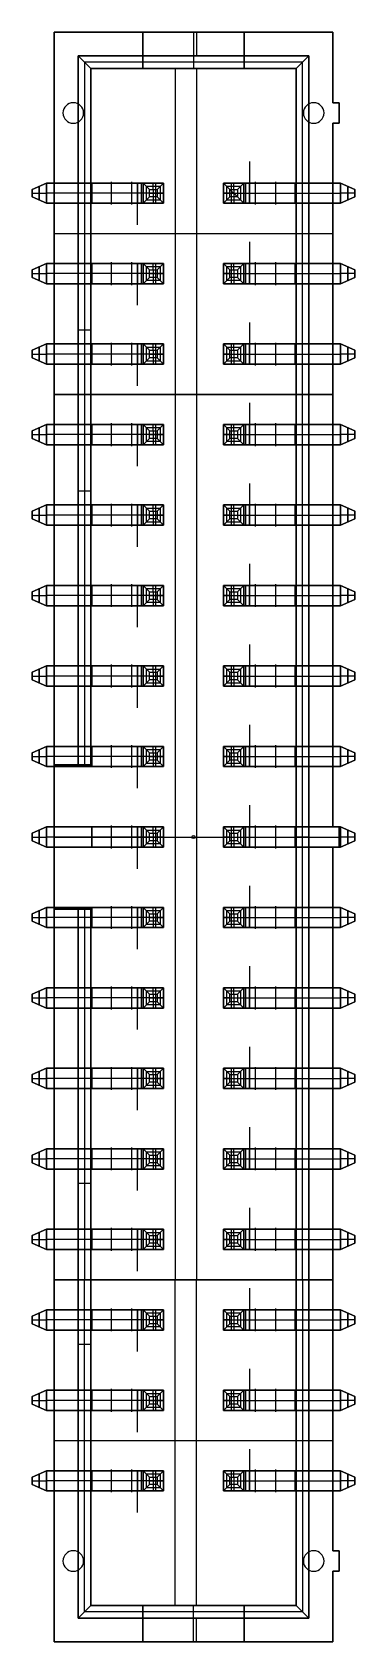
# Model space of a CAD drawing. Extents: x -5.1 to 5.1, y -25.4 to 25.4.
import ezdxf

# ---------------------------------------------------------------- set-up
doc = ezdxf.new("R2010")
doc.units = 0
doc.layers.add('DEFAULT', color=7, linetype='CONTINUOUS')
doc.layers.add('IGES_LEVEL_0', color=8, linetype='CONTINUOUS')

msp = doc.modelspace()

# ---------------------------------------------------------------- linework, layer by layer
at = {"layer": 'DEFAULT'}
msp.add_line((1.39, 20.2), (1.15, 20.44), dxfattribs=at)
msp.add_circle((0, 0), 0.05, dxfattribs=at)
at = {"layer": 'IGES_LEVEL_0'}
for p, q in [((-4.4, 25.4), (-4.4, 19.05)), ((-1.6, 25.4), (-4.4, 25.4)), ((4.4, 25.4), (-4.4, 25.4)), ((-4.4, 25.4), (-4.4, 19.05)), ((-4.4, 19.05), (-4.4, 25.4)), ((-4.4, 25.4), (-4.4, 19.05)), ((-4.4, 25.4), (-4.4, 19.05)), ((-4.4, 25.4), (-4.4, 19.05)), ((-4.4, 25.4), (-4.4, 19.05)), ((4.4, 25.4), (-4.4, 25.4)), ((-1.6, 25.4), (-4.4, 25.4)), ((-1.6, 25.4), (-4.4, 25.4)), ((-4.4, 25.4), (4.4, 25.4)), ((-1.6, 25.4), (-4.4, 25.4)), ((-1.6, 24.25), (-1.6, 25.4)), ((1.6, 25.4), (-1.6, 25.4)), ((-1.6, 25.4), (-1.6, 24.25)), ((-1.6, 25.4), (-1.6, 24.25)), ((-1.6, 25.4), (-1.6, 24.25)), ((-1.6, 24.25), (-1.6, 25.4)), ((1.6, 25.4), (-1.6, 25.4)), ((1.6, 25.4), (-1.6, 25.4)), ((-1.6, 25.4), (-1.6, 24.25)), ((0, 25.4), (0, 24.25)), ((0.1, 25.4), (0.1, 24.65)), ((1.6, 25.4), (1.6, 24.25)), ((4.4, 25.4), (1.6, 25.4)), ((1.6, 24.25), (1.6, 25.4)), ((1.6, 25.4), (1.6, 24.25)), ((4.4, 25.4), (1.6, 25.4)), ((1.6, 24.25), (1.6, 25.4)), ((1.6, 25.4), (1.6, 24.25)), ((4.4, 25.4), (1.6, 25.4)), ((4.4, 25.4), (1.6, 25.4)), ((1.6, 24.25), (1.6, 25.4)), ((4.4, 23.175), (4.4, 25.4)), ((4.4, 23.175), (4.4, 25.4)), ((4.4, 23.175), (4.4, 25.4)), ((4.4, 23.175), (4.4, 25.4)), ((4.4, 23.175), (4.4, 25.4)), ((4.4, 25.4), (4.4, 23.175)), ((4.4, 23.175), (4.4, 25.4)), ((-1.6, 25.4), (-1.6, 24.25)), ((1.6, 24.25), (1.6, 25.4)), ((-3.65, 19.05), (-3.65, 24.65)), ((-3.65, 24.65), (3.65, 24.65)), ((-3.65, 24.65), (-3.65, 19.05)), ((-3.25, 24.25), (-3.65, 24.65)), ((-3.65, 24.65), (-3.65, 19.05)), ((3.65, 24.65), (-3.65, 24.65)), ((-3.65, 24.65), (-3.25, 24.25)), ((3.65, 24.65), (-3.65, 24.65)), ((-3.65, 24.65), (-3.25, 24.25)), ((-3.45, 24.45), (-3.45, 19.05)), ((3.45, 24.45), (-3.45, 24.45)), ((0, 24.65), (0, 24.25)), ((3.65, 24.65), (3.25, 24.25)), ((3.65, 24.65), (3.25, 24.25)), ((3.25, 24.25), (3.65, 24.65)), ((3.45, 19.05), (3.45, 24.45)), ((3.65, 24.65), (3.65, 19.05)), ((3.65, 19.05), (3.65, 24.65)), ((3.65, 19.05), (3.65, 24.65)), ((-3.25, 24.25), (-3.25, 19.05)), ((-1.6, 24.25), (-3.25, 24.25)), ((-3.25, 19.05), (-3.25, 24.25)), ((-3.25, 24.25), (-3.25, 19.05)), ((-3.25, 24.25), (-3.25, 19.05)), ((-3.25, 19.05), (-3.25, 24.25)), ((-3.25, 24.25), (-3.25, 19.05)), ((-3.25, 19.05), (-3.25, 24.25)), ((-3.25, 24.25), (3.25, 24.25)), ((-1.6, 24.25), (-3.25, 24.25)), ((-3.25, 24.25), (3.25, 24.25)), ((-1.6, 24.25), (-3.25, 24.25)), ((-3.25, 24.25), (3.25, 24.25)), ((-1.6, 24.25), (-3.25, 24.25)), ((1.6, 24.25), (-1.6, 24.25)), ((1.6, 24.25), (-1.6, 24.25)), ((-1.6, 24.25), (1.6, 24.25)), ((1.6, 24.25), (-1.6, 24.25)), ((-1.6, 24.25), (1.6, 24.25)), ((-1.6, 24.25), (1.6, 24.25)), ((1.6, 24.25), (-1.6, 24.25)), ((-1.6, 24.25), (1.6, 24.25)), ((1.6, 24.25), (-1.6, 24.25)), ((-1.6, 24.25), (1.6, 24.25)), ((-0.575, 24.25), (-0.575, 19.05)), ((0.1, 24.25), (0.1, 19.05)), ((3.25, 24.25), (1.6, 24.25)), ((3.25, 24.25), (1.6, 24.25)), ((3.25, 24.25), (1.6, 24.25)), ((3.25, 24.25), (1.6, 24.25)), ((3.25, 19.05), (3.25, 24.25)), ((3.25, 24.25), (3.25, 19.05)), ((3.25, 24.25), (3.25, 19.05)), ((3.25, 19.05), (3.25, 24.25)), ((3.25, 19.05), (3.25, 24.25)), ((3.25, 19.05), (3.25, 24.25)), ((3.25, 24.25), (3.25, 19.05)), ((4.6, 23.175), (4.4, 23.175)), ((4.6, 23.175), (4.4, 23.175)), ((4.6, 23.175), (4.4, 23.175)), ((4.6, 23.175), (4.4, 23.175)), ((4.4, 23.175), (4.6, 23.175)), ((4.6, 23.175), (4.4, 23.175)), ((4.6, 23.175), (4.4, 23.175)), ((4.6, 22.525), (4.6, 23.175)), ((4.6, 22.525), (4.6, 23.175)), ((4.6, 22.525), (4.6, 23.175)), ((4.6, 22.525), (4.6, 23.175)), ((4.6, 22.525), (4.6, 23.175)), ((4.6, 23.175), (4.6, 22.525)), ((4.6, 22.525), (4.6, 23.175)), ((4.4, 19.05), (4.4, 22.525)), ((4.4, 22.525), (4.6, 22.525)), ((4.4, 19.05), (4.4, 22.525)), ((4.4, 22.525), (4.6, 22.525)), ((4.4, 19.05), (4.4, 22.525)), ((4.4, 22.525), (4.4, 19.05)), ((4.4, 19.05), (4.4, 22.525)), ((4.4, 19.05), (4.4, 22.525)), ((4.4, 19.05), (4.4, 22.525)), ((4.4, 22.525), (4.6, 22.525)), ((4.4, 22.525), (4.6, 22.525)), ((4.4, 22.525), (4.6, 22.525)), ((4.6, 22.525), (4.4, 22.525)), ((4.4, 22.525), (4.6, 22.525)), ((-4.4, 22.11), (-4.43, 22.11)), ((-4.4, 20.32), (-4.4, 21.07)), ((-4.4, 21.07), (-4.4, 19.57)), ((1.77, 21.32), (1.77, 20.32)), ((1.77, 21.32), (1.77, 20.32)), ((1.77, 21.32), (1.77, 20.32)), ((1.77, 21.32), (1.77, 20.32)), ((-5.1, 20.44), (-4.65, 20.64)), ((-5.1, 20.44), (-4.65, 20.64)), ((-5.1, 20.44), (-4.65, 20.64)), ((-5.1, 20.44), (-4.65, 20.64)), ((-5.1, 20.2), (-5.1, 20.44)), ((-5.1, 20.44), (-5.1, 20.2)), ((-5.1, 20.2), (-5.1, 20.44)), ((-5.1, 20.44), (-5.1, 20.2)), ((-4.65, 20.64), (-4.65, 20)), ((-4.65, 20), (-4.65, 20.64)), ((-1.77, 20.64), (-4.65, 20.64)), ((-1.77, 20.64), (-4.65, 20.64)), ((-4.65, 20.64), (-4.65, 20)), ((-4.65, 20), (-4.65, 20.64)), ((-1.77, 20.64), (-4.65, 20.64)), ((-1.77, 20.64), (-4.65, 20.64)), ((-4.4, 19.57), (-4.4, 20.32)), ((-2.59, 19.96), (-2.59, 20.68)), ((-2.59, 19.96), (-2.59, 20.68)), ((-1.95, 19.96), (-1.95, 20.68)), ((-1.95, 19.96), (-1.95, 20.68)), ((-1.77, 20.64), (-1.77, 20)), ((-1.77, 20), (-1.77, 20.64)), ((-0.95, 20.64), (-1.77, 20.64)), ((-1.59, 20.64), (-1.77, 20.64)), ((-1.77, 20.64), (-1.77, 20)), ((-1.77, 20), (-1.77, 20.64)), ((-0.95, 20.64), (-1.77, 20.64)), ((-1.59, 20.64), (-1.77, 20.64)), ((-1.77, 19.32), (-1.77, 20.32)), ((-1.77, 19.32), (-1.77, 20.32)), ((-1.77, 19.32), (-1.77, 20.32)), ((-1.77, 19.32), (-1.77, 20.32)), ((-1.59, 20.64), (-0.95, 20.64)), ((-1.59, 20), (-1.59, 20.64)), ((-1.59, 20.64), (-0.95, 20.64)), ((-1.59, 20), (-1.59, 20.64)), ((-1.59, 20.64), (-0.95, 20.64)), ((-1.39, 20.44), (-1.59, 20.64)), ((-1.59, 20), (-1.59, 20.64)), ((-1.59, 20), (-1.59, 20.64)), ((-1.59, 20), (-1.59, 20.64)), ((-1.59, 20.64), (-0.95, 20.64)), ((-1.59, 20.64), (-1.59, 20)), ((-0.95, 20.64), (-1.59, 20.64)), ((-1.59, 20.64), (-0.95, 20.64)), ((-1.39, 20.44), (-1.59, 20.64)), ((-1.59, 20), (-1.59, 20.64)), ((-1.59, 20), (-1.59, 20.64)), ((-1.59, 20.64), (-1.59, 20)), ((-1.59, 20), (-1.59, 20.64)), ((-1.59, 20.64), (-1.59, 20)), ((-0.95, 20.64), (-1.59, 20.64)), ((-1.59, 20.64), (-0.95, 20.64)), ((-0.95, 20.64), (-1.59, 20.64)), ((-1.39, 20.44), (-1.15, 20.44)), ((-1.39, 20.2), (-1.39, 20.44)), ((-1.39, 20.44), (-1.15, 20.44)), ((-1.39, 20.2), (-1.39, 20.44)), ((-1.15, 20.44), (-0.95, 20.64)), ((-1.15, 20.44), (-0.95, 20.64)), ((-1.15, 20.44), (-1.15, 20.2)), ((-1.15, 20.44), (-1.15, 20.2)), ((-0.95, 20.64), (-0.95, 20)), ((-0.95, 20.64), (-0.95, 20)), ((-0.95, 20.64), (-0.95, 20)), ((-0.95, 20), (-0.95, 20.64)), ((-0.95, 20.64), (-0.95, 20)), ((-0.95, 20), (-0.95, 20.64)), ((-0.95, 20.64), (-0.95, 20)), ((-0.95, 20), (-0.95, 20.64)), ((-0.95, 20), (-0.95, 20.64)), ((-0.95, 20.64), (-0.95, 20)), ((-0.95, 20), (-0.95, 20.64)), ((0.95, 20.64), (1.59, 20.64)), ((0.95, 20), (0.95, 20.64)), ((0.95, 20.64), (1.59, 20.64)), ((0.95, 20), (0.95, 20.64)), ((1.15, 20.44), (0.95, 20.64)), ((0.95, 20), (0.95, 20.64)), ((0.95, 20.64), (1.59, 20.64)), ((0.95, 20.64), (0.95, 20)), ((1.77, 20.64), (0.95, 20.64)), ((0.95, 20), (0.95, 20.64)), ((0.95, 20.64), (1.59, 20.64)), ((0.95, 20.64), (0.95, 20)), ((1.59, 20.64), (0.95, 20.64)), ((1.15, 20.44), (0.95, 20.64)), ((0.95, 20), (0.95, 20.64)), ((0.95, 20.64), (1.59, 20.64)), ((0.95, 20.64), (0.95, 20)), ((1.77, 20.64), (0.95, 20.64)), ((0.95, 20.64), (0.95, 20)), ((0.95, 20), (0.95, 20.64)), ((0.95, 20.64), (0.95, 20)), ((1.59, 20.64), (0.95, 20.64)), ((0.95, 20.64), (1.59, 20.64)), ((1.59, 20.64), (0.95, 20.64)), ((1.15, 20.2), (1.15, 20.44)), ((1.15, 20.44), (1.39, 20.44)), ((1.15, 20.2), (1.15, 20.44)), ((1.15, 20.44), (1.39, 20.44)), ((1.39, 20.44), (1.59, 20.64)), ((1.39, 20.44), (1.59, 20.64)), ((1.39, 20.44), (1.39, 20.2)), ((1.39, 20.44), (1.39, 20.2)), ((1.59, 20.64), (1.59, 20)), ((1.59, 20.64), (1.59, 20)), ((1.59, 20.64), (1.59, 20)), ((1.59, 20.64), (1.77, 20.64)), ((1.59, 20.64), (1.59, 20)), ((1.59, 20.64), (1.59, 20)), ((1.59, 20), (1.59, 20.64)), ((1.59, 20.64), (1.59, 20)), ((1.59, 20.64), (1.77, 20.64)), ((1.59, 20.64), (1.59, 20)), ((1.59, 20), (1.59, 20.64)), ((1.59, 20.64), (1.59, 20)), ((1.59, 20), (1.59, 20.64)), ((1.77, 20.64), (4.65, 20.64)), ((1.77, 20.64), (1.77, 20)), ((1.77, 20), (1.77, 20.64)), ((1.77, 20.64), (4.65, 20.64)), ((1.77, 20.64), (4.65, 20.64)), ((1.77, 20.64), (1.77, 20)), ((1.77, 20), (1.77, 20.64)), ((1.77, 20.64), (4.65, 20.64)), ((1.95, 20.68), (1.95, 19.96)), ((1.95, 20.68), (1.95, 19.96)), ((2.59, 20.68), (2.59, 19.96)), ((2.59, 20.68), (2.59, 19.96)), ((4.65, 20.64), (4.65, 20)), ((5.1, 20.44), (4.65, 20.64)), ((5.1, 20.44), (4.65, 20.64)), ((4.65, 20), (4.65, 20.64)), ((4.65, 20.64), (4.65, 20)), ((5.1, 20.44), (4.65, 20.64)), ((5.1, 20.44), (4.65, 20.64)), ((4.65, 20), (4.65, 20.64)), ((5.1, 20.2), (5.1, 20.44)), ((5.1, 20.44), (5.1, 20.2)), ((5.1, 20.2), (5.1, 20.44)), ((5.1, 20.44), (5.1, 20.2)), ((-5.1, 20.2), (-4.65, 20)), ((-5.1, 20.2), (-4.65, 20)), ((-5.1, 20.2), (-4.65, 20)), ((-5.1, 20.2), (-4.65, 20)), ((-1.77, 20), (-4.65, 20)), ((-1.77, 20), (-4.65, 20)), ((-1.77, 20), (-4.65, 20)), ((-1.77, 20), (-4.65, 20)), ((-1.59, 20), (-1.77, 20)), ((-1.77, 20), (-0.95, 20)), ((-1.59, 20), (-1.77, 20)), ((-1.77, 20), (-0.95, 20)), ((-1.39, 20.2), (-1.59, 20)), ((-1.39, 20.2), (-1.59, 20)), ((-0.95, 20), (-1.59, 20)), ((-0.95, 20), (-1.59, 20)), ((-0.95, 20), (-1.59, 20)), ((-0.95, 20), (-1.59, 20)), ((-1.59, 20), (-0.95, 20)), ((-0.95, 20), (-1.59, 20)), ((-1.59, 20), (-0.95, 20)), ((-0.95, 20), (-1.59, 20)), ((-1.59, 20), (-0.95, 20)), ((-1.15, 20.2), (-1.39, 20.2)), ((-1.15, 20.2), (-1.39, 20.2)), ((-1.15, 20.2), (-0.95, 20)), ((-1.15, 20.2), (-0.95, 20)), ((1.15, 20.2), (0.95, 20)), ((1.15, 20.2), (0.95, 20)), ((1.59, 20), (0.95, 20)), ((1.59, 20), (0.95, 20)), ((1.59, 20), (0.95, 20)), ((0.95, 20), (1.77, 20)), ((1.59, 20), (0.95, 20)), ((0.95, 20), (1.59, 20)), ((1.59, 20), (0.95, 20)), ((0.95, 20), (1.77, 20)), ((0.95, 20), (1.59, 20)), ((1.59, 20), (0.95, 20)), ((0.95, 20), (1.59, 20)), ((1.39, 20.2), (1.15, 20.2)), ((1.39, 20.2), (1.15, 20.2)), ((1.39, 20.2), (1.59, 20)), ((1.39, 20.2), (1.59, 20)), ((1.59, 20), (1.77, 20)), ((1.59, 20), (1.77, 20)), ((1.77, 20), (4.65, 20)), ((1.77, 20), (4.65, 20)), ((1.77, 20), (4.65, 20)), ((1.77, 20), (4.65, 20)), ((5.1, 20.2), (4.65, 20)), ((5.1, 20.2), (4.65, 20)), ((5.1, 20.2), (4.65, 20)), ((5.1, 20.2), (4.65, 20)), ((-4.4, 19.57), (-4.43, 19.57)), ((-4.4, 19.05), (4.4, 19.05)), ((-4.4, 19.05), (-4.4, 13.973)), ((-4.4, 19.05), (-4.4, 13.973)), ((-4.4, 19.05), (-3.65, 19.05)), ((-4.4, 19.05), (-4.4, 13.973)), ((-4.4, 19.05), (-4.4, 13.973)), ((-4.4, 13.973), (-4.4, 19.05)), ((-4.4, 19.05), (-4.4, 13.973)), ((-4.4, 19.05), (4.4, 19.05)), ((-4.4, 19.05), (-3.65, 19.05)), ((-4.4, 19.05), (-4.4, 13.973)), ((-3.65, 19.05), (-3.65, 13.973)), ((-3.65, 13.973), (-3.65, 19.05)), ((-3.65, 19.05), (-3.25, 19.05)), ((-3.65, 19.05), (-3.65, 13.973)), ((-3.65, 19.05), (-3.25, 19.05)), ((-3.45, 19.05), (-3.45, 13.973)), ((-3.25, 19.05), (3.25, 19.05)), ((-3.25, 19.05), (-3.25, 13.973)), ((-3.25, 13.973), (-3.25, 19.05)), ((-3.25, 19.05), (-3.25, 13.973)), ((-3.25, 13.973), (-3.25, 19.05)), ((-3.25, 19.05), (-3.25, 13.973)), ((-3.25, 13.973), (-3.25, 19.05)), ((-3.25, 19.05), (3.25, 19.05)), ((-3.25, 19.05), (-3.25, 13.973)), ((-0.575, 19.05), (-0.575, 13.973)), ((0.1, 19.05), (0.1, 13.973)), ((3.25, 13.973), (3.25, 19.05)), ((3.25, 19.05), (3.25, 13.973)), ((3.25, 19.05), (3.65, 19.05)), ((3.25, 19.05), (3.25, 13.973)), ((3.25, 13.973), (3.25, 19.05)), ((3.25, 19.05), (3.25, 13.973)), ((3.25, 13.973), (3.25, 19.05)), ((3.25, 19.05), (3.65, 19.05)), ((3.25, 13.973), (3.25, 19.05)), ((3.45, 13.973), (3.45, 19.05)), ((3.65, 13.973), (3.65, 19.05)), ((3.65, 19.05), (4.4, 19.05)), ((3.65, 19.05), (3.65, 13.973)), ((3.65, 13.973), (3.65, 19.05)), ((3.65, 19.05), (4.4, 19.05)), ((4.4, 13.973), (4.4, 19.05)), ((4.4, 13.973), (4.4, 19.05)), ((4.4, 13.973), (4.4, 19.05)), ((4.4, 19.05), (4.4, 13.973)), ((4.4, 13.973), (4.4, 19.05)), ((4.4, 13.973), (4.4, 19.05)), ((4.4, 13.973), (4.4, 19.05)), ((1.77, 18.78), (1.77, 17.78)), ((1.77, 18.78), (1.77, 17.78)), ((1.77, 18.78), (1.77, 17.78)), ((1.77, 18.78), (1.77, 17.78)), ((-5.1, 17.9), (-4.65, 18.1)), ((-5.1, 17.9), (-4.65, 18.1)), ((-5.1, 17.9), (-4.65, 18.1)), ((-5.1, 17.9), (-4.65, 18.1)), ((-5.1, 17.66), (-5.1, 17.9)), ((-5.1, 17.9), (-5.1, 17.66)), ((-5.1, 17.66), (-5.1, 17.9)), ((-5.1, 17.9), (-5.1, 17.66)), ((-4.65, 18.1), (-4.65, 17.46)), ((-4.65, 17.46), (-4.65, 18.1)), ((-1.77, 18.1), (-4.65, 18.1)), ((-1.77, 18.1), (-4.65, 18.1)), ((-4.65, 18.1), (-4.65, 17.46)), ((-4.65, 17.46), (-4.65, 18.1)), ((-1.77, 18.1), (-4.65, 18.1)), ((-1.77, 18.1), (-4.65, 18.1)), ((-2.59, 17.42), (-2.59, 18.14)), ((-2.59, 17.42), (-2.59, 18.14)), ((-1.95, 17.42), (-1.95, 18.14)), ((-1.95, 17.42), (-1.95, 18.14)), ((-1.77, 18.1), (-1.77, 17.46)), ((-1.77, 17.46), (-1.77, 18.1)), ((-0.95, 18.1), (-1.77, 18.1)), ((-1.59, 18.1), (-1.77, 18.1)), ((-1.77, 18.1), (-1.77, 17.46)), ((-1.77, 17.46), (-1.77, 18.1)), ((-0.95, 18.1), (-1.77, 18.1)), ((-1.59, 18.1), (-1.77, 18.1)), ((-1.77, 16.78), (-1.77, 17.78)), ((-1.77, 16.78), (-1.77, 17.78)), ((-1.77, 16.78), (-1.77, 17.78)), ((-1.77, 16.78), (-1.77, 17.78)), ((-1.59, 18.1), (-0.95, 18.1)), ((-1.39, 17.9), (-1.59, 18.1)), ((-1.59, 17.46), (-1.59, 18.1)), ((-1.59, 17.46), (-1.59, 18.1)), ((-1.59, 17.46), (-1.59, 18.1)), ((-1.59, 18.1), (-0.95, 18.1)), ((-1.59, 18.1), (-1.59, 17.46)), ((-0.95, 18.1), (-1.59, 18.1)), ((-1.59, 18.1), (-0.95, 18.1)), ((-1.39, 17.9), (-1.59, 18.1)), ((-1.59, 17.46), (-1.59, 18.1)), ((-1.59, 17.46), (-1.59, 18.1)), ((-1.59, 18.1), (-1.59, 17.46)), ((-1.59, 17.46), (-1.59, 18.1)), ((-1.59, 18.1), (-1.59, 17.46)), ((-0.95, 18.1), (-1.59, 18.1)), ((-1.59, 18.1), (-0.95, 18.1)), ((-0.95, 18.1), (-1.59, 18.1)), ((-1.39, 17.9), (-1.15, 17.9)), ((-1.39, 17.66), (-1.39, 17.9)), ((-1.39, 17.9), (-1.15, 17.9)), ((-1.39, 17.66), (-1.39, 17.9)), ((-1.15, 17.9), (-0.95, 18.1)), ((-1.15, 17.9), (-0.95, 18.1)), ((-1.15, 17.9), (-1.15, 17.66)), ((-1.15, 17.9), (-1.15, 17.66)), ((-0.95, 18.1), (-0.95, 17.46)), ((-0.95, 17.46), (-0.95, 18.1)), ((-0.95, 18.1), (-0.95, 17.46)), ((-0.95, 17.46), (-0.95, 18.1)), ((-0.95, 18.1), (-0.95, 17.46)), ((-0.95, 17.46), (-0.95, 18.1)), ((-0.95, 17.46), (-0.95, 18.1)), ((-0.95, 18.1), (-0.95, 17.46)), ((-0.95, 17.46), (-0.95, 18.1)), ((1.15, 17.9), (0.95, 18.1)), ((0.95, 17.46), (0.95, 18.1)), ((0.95, 18.1), (1.59, 18.1)), ((0.95, 18.1), (0.95, 17.46)), ((1.77, 18.1), (0.95, 18.1)), ((0.95, 17.46), (0.95, 18.1)), ((0.95, 18.1), (1.59, 18.1)), ((0.95, 18.1), (0.95, 17.46)), ((1.59, 18.1), (0.95, 18.1)), ((1.15, 17.9), (0.95, 18.1)), ((0.95, 17.46), (0.95, 18.1)), ((0.95, 18.1), (1.59, 18.1)), ((0.95, 18.1), (0.95, 17.46)), ((1.77, 18.1), (0.95, 18.1)), ((0.95, 18.1), (0.95, 17.46)), ((0.95, 17.46), (0.95, 18.1)), ((0.95, 18.1), (0.95, 17.46)), ((1.59, 18.1), (0.95, 18.1)), ((0.95, 18.1), (1.59, 18.1)), ((1.59, 18.1), (0.95, 18.1)), ((1.15, 17.66), (1.15, 17.9)), ((1.15, 17.9), (1.39, 17.9)), ((1.15, 17.66), (1.15, 17.9)), ((1.15, 17.9), (1.39, 17.9)), ((1.39, 17.9), (1.59, 18.1)), ((1.39, 17.9), (1.59, 18.1)), ((1.39, 17.9), (1.39, 17.66)), ((1.39, 17.9), (1.39, 17.66)), ((1.59, 18.1), (1.59, 17.46)), ((1.59, 18.1), (1.77, 18.1)), ((1.59, 18.1), (1.59, 17.46)), ((1.59, 18.1), (1.59, 17.46)), ((1.59, 17.46), (1.59, 18.1)), ((1.59, 18.1), (1.59, 17.46)), ((1.59, 18.1), (1.77, 18.1)), ((1.59, 18.1), (1.59, 17.46)), ((1.59, 17.46), (1.59, 18.1)), ((1.59, 18.1), (1.59, 17.46)), ((1.59, 17.46), (1.59, 18.1)), ((1.77, 18.1), (4.65, 18.1)), ((1.77, 18.1), (1.77, 17.46)), ((1.77, 17.46), (1.77, 18.1)), ((1.77, 18.1), (4.65, 18.1)), ((1.77, 18.1), (4.65, 18.1)), ((1.77, 18.1), (1.77, 17.46)), ((1.77, 17.46), (1.77, 18.1)), ((1.77, 18.1), (4.65, 18.1)), ((1.95, 18.14), (1.95, 17.42)), ((1.95, 18.14), (1.95, 17.42)), ((2.59, 18.14), (2.59, 17.42)), ((2.59, 18.14), (2.59, 17.42)), ((4.65, 18.1), (4.65, 17.46)), ((5.1, 17.9), (4.65, 18.1)), ((5.1, 17.9), (4.65, 18.1)), ((4.65, 17.46), (4.65, 18.1)), ((4.65, 18.1), (4.65, 17.46)), ((5.1, 17.9), (4.65, 18.1)), ((5.1, 17.9), (4.65, 18.1)), ((4.65, 17.46), (4.65, 18.1)), ((5.1, 17.66), (5.1, 17.9)), ((5.1, 17.9), (5.1, 17.66)), ((5.1, 17.66), (5.1, 17.9)), ((5.1, 17.9), (5.1, 17.66)), ((-5.1, 17.66), (-4.65, 17.46)), ((-5.1, 17.66), (-4.65, 17.46)), ((-5.1, 17.66), (-4.65, 17.46)), ((-5.1, 17.66), (-4.65, 17.46)), ((-1.77, 17.46), (-4.65, 17.46)), ((-1.77, 17.46), (-4.65, 17.46)), ((-1.77, 17.46), (-4.65, 17.46)), ((-1.77, 17.46), (-4.65, 17.46)), ((-1.59, 17.46), (-1.77, 17.46)), ((-1.77, 17.46), (-0.95, 17.46)), ((-1.59, 17.46), (-1.77, 17.46)), ((-1.77, 17.46), (-0.95, 17.46)), ((-1.39, 17.66), (-1.59, 17.46)), ((-1.39, 17.66), (-1.59, 17.46)), ((-0.95, 17.46), (-1.59, 17.46)), ((-0.95, 17.46), (-1.59, 17.46)), ((-1.59, 17.46), (-0.95, 17.46)), ((-0.95, 17.46), (-1.59, 17.46)), ((-1.59, 17.46), (-0.95, 17.46)), ((-0.95, 17.46), (-1.59, 17.46)), ((-1.59, 17.46), (-0.95, 17.46)), ((-1.15, 17.66), (-1.39, 17.66)), ((-1.15, 17.66), (-1.39, 17.66)), ((-1.15, 17.66), (-0.95, 17.46)), ((-1.15, 17.66), (-0.95, 17.46)), ((1.15, 17.66), (0.95, 17.46)), ((1.15, 17.66), (0.95, 17.46)), ((1.59, 17.46), (0.95, 17.46)), ((0.95, 17.46), (1.77, 17.46)), ((1.59, 17.46), (0.95, 17.46)), ((0.95, 17.46), (1.59, 17.46)), ((1.59, 17.46), (0.95, 17.46)), ((0.95, 17.46), (1.77, 17.46)), ((0.95, 17.46), (1.59, 17.46)), ((1.59, 17.46), (0.95, 17.46)), ((0.95, 17.46), (1.59, 17.46)), ((1.39, 17.66), (1.15, 17.66)), ((1.39, 17.66), (1.15, 17.66)), ((1.39, 17.66), (1.59, 17.46)), ((1.39, 17.66), (1.59, 17.46)), ((1.59, 17.46), (1.77, 17.46)), ((1.59, 17.46), (1.77, 17.46)), ((1.77, 17.46), (4.65, 17.46)), ((1.77, 17.46), (4.65, 17.46)), ((1.77, 17.46), (4.65, 17.46)), ((1.77, 17.46), (4.65, 17.46)), ((5.1, 17.66), (4.65, 17.46)), ((5.1, 17.66), (4.65, 17.46)), ((5.1, 17.66), (4.65, 17.46)), ((5.1, 17.66), (4.65, 17.46)), ((-4.4, 17.03), (-4.43, 17.03)), ((-3.65, 16.003), (-3.25, 16.003)), ((1.77, 16.24), (1.77, 15.24)), ((1.77, 16.24), (1.77, 15.24)), ((1.77, 16.24), (1.77, 15.24)), ((1.77, 16.24), (1.77, 15.24)), ((-5.1, 15.36), (-4.65, 15.56)), ((-5.1, 15.36), (-4.65, 15.56)), ((-5.1, 15.36), (-4.65, 15.56)), ((-5.1, 15.36), (-4.65, 15.56)), ((-5.1, 15.12), (-5.1, 15.36)), ((-5.1, 15.36), (-5.1, 15.12)), ((-5.1, 15.12), (-5.1, 15.36)), ((-5.1, 15.36), (-5.1, 15.12)), ((-4.65, 15.56), (-4.65, 14.92)), ((-4.65, 14.92), (-4.65, 15.56)), ((-1.77, 15.56), (-4.65, 15.56)), ((-1.77, 15.56), (-4.65, 15.56)), ((-4.65, 15.56), (-4.65, 14.92)), ((-4.65, 14.92), (-4.65, 15.56)), ((-1.77, 15.56), (-4.65, 15.56)), ((-1.77, 15.56), (-4.65, 15.56)), ((-2.59, 14.88), (-2.59, 15.6)), ((-2.59, 14.88), (-2.59, 15.6)), ((-1.95, 14.88), (-1.95, 15.6)), ((-1.95, 14.88), (-1.95, 15.6)), ((-1.77, 15.56), (-1.77, 14.92)), ((-1.77, 14.92), (-1.77, 15.56)), ((-0.95, 15.56), (-1.77, 15.56)), ((-1.59, 15.56), (-1.77, 15.56)), ((-1.77, 15.56), (-1.77, 14.92)), ((-1.77, 14.92), (-1.77, 15.56)), ((-0.95, 15.56), (-1.77, 15.56)), ((-1.59, 15.56), (-1.77, 15.56)), ((-1.77, 14.24), (-1.77, 15.24)), ((-1.77, 14.24), (-1.77, 15.24)), ((-1.77, 14.24), (-1.77, 15.24)), ((-1.77, 14.24), (-1.77, 15.24)), ((-1.59, 15.56), (-0.95, 15.56)), ((-1.39, 15.36), (-1.59, 15.56)), ((-1.59, 14.92), (-1.59, 15.56)), ((-1.59, 14.92), (-1.59, 15.56)), ((-1.59, 14.92), (-1.59, 15.56)), ((-1.59, 15.56), (-0.95, 15.56)), ((-1.59, 15.56), (-1.59, 14.92)), ((-0.95, 15.56), (-1.59, 15.56)), ((-1.59, 15.56), (-0.95, 15.56)), ((-1.39, 15.36), (-1.59, 15.56)), ((-1.59, 14.92), (-1.59, 15.56)), ((-1.59, 14.92), (-1.59, 15.56)), ((-1.59, 15.56), (-1.59, 14.92)), ((-1.59, 14.92), (-1.59, 15.56)), ((-1.59, 15.56), (-1.59, 14.92)), ((-0.95, 15.56), (-1.59, 15.56)), ((-1.59, 15.56), (-0.95, 15.56)), ((-0.95, 15.56), (-1.59, 15.56)), ((-1.39, 15.36), (-1.15, 15.36)), ((-1.39, 15.12), (-1.39, 15.36)), ((-1.39, 15.36), (-1.15, 15.36)), ((-1.39, 15.12), (-1.39, 15.36)), ((-1.15, 15.36), (-0.95, 15.56)), ((-1.15, 15.36), (-0.95, 15.56)), ((-1.15, 15.36), (-1.15, 15.12)), ((-1.15, 15.36), (-1.15, 15.12)), ((-0.95, 15.56), (-0.95, 14.92)), ((-0.95, 14.92), (-0.95, 15.56)), ((-0.95, 15.56), (-0.95, 14.92)), ((-0.95, 14.92), (-0.95, 15.56)), ((-0.95, 15.56), (-0.95, 14.92)), ((-0.95, 14.92), (-0.95, 15.56)), ((-0.95, 14.92), (-0.95, 15.56)), ((-0.95, 15.56), (-0.95, 14.92)), ((-0.95, 14.92), (-0.95, 15.56)), ((1.15, 15.36), (0.95, 15.56)), ((0.95, 14.92), (0.95, 15.56)), ((0.95, 15.56), (1.59, 15.56)), ((0.95, 15.56), (0.95, 14.92)), ((1.77, 15.56), (0.95, 15.56)), ((0.95, 14.92), (0.95, 15.56)), ((0.95, 15.56), (1.59, 15.56)), ((0.95, 15.56), (0.95, 14.92)), ((1.59, 15.56), (0.95, 15.56)), ((1.15, 15.36), (0.95, 15.56)), ((0.95, 14.92), (0.95, 15.56)), ((0.95, 15.56), (1.59, 15.56)), ((0.95, 15.56), (0.95, 14.92)), ((1.77, 15.56), (0.95, 15.56)), ((0.95, 15.56), (0.95, 14.92)), ((0.95, 14.92), (0.95, 15.56)), ((0.95, 15.56), (0.95, 14.92)), ((1.59, 15.56), (0.95, 15.56)), ((0.95, 15.56), (1.59, 15.56)), ((1.59, 15.56), (0.95, 15.56)), ((1.15, 15.12), (1.15, 15.36)), ((1.15, 15.36), (1.39, 15.36)), ((1.15, 15.12), (1.15, 15.36)), ((1.15, 15.36), (1.39, 15.36)), ((1.39, 15.36), (1.59, 15.56)), ((1.39, 15.36), (1.59, 15.56)), ((1.39, 15.36), (1.39, 15.12)), ((1.39, 15.36), (1.39, 15.12)), ((1.59, 15.56), (1.59, 14.92)), ((1.59, 15.56), (1.77, 15.56)), ((1.59, 15.56), (1.59, 14.92)), ((1.59, 15.56), (1.59, 14.92)), ((1.59, 14.92), (1.59, 15.56)), ((1.59, 15.56), (1.59, 14.92)), ((1.59, 15.56), (1.77, 15.56)), ((1.59, 15.56), (1.59, 14.92)), ((1.59, 14.92), (1.59, 15.56)), ((1.59, 15.56), (1.59, 14.92)), ((1.59, 14.92), (1.59, 15.56)), ((1.77, 15.56), (4.65, 15.56)), ((1.77, 15.56), (1.77, 14.92)), ((1.77, 14.92), (1.77, 15.56)), ((1.77, 15.56), (4.65, 15.56)), ((1.77, 15.56), (4.65, 15.56)), ((1.77, 15.56), (1.77, 14.92)), ((1.77, 14.92), (1.77, 15.56)), ((1.77, 15.56), (4.65, 15.56)), ((1.95, 15.6), (1.95, 14.88)), ((1.95, 15.6), (1.95, 14.88)), ((2.59, 15.6), (2.59, 14.88)), ((2.59, 15.6), (2.59, 14.88)), ((4.65, 15.56), (4.65, 14.92)), ((5.1, 15.36), (4.65, 15.56)), ((5.1, 15.36), (4.65, 15.56)), ((4.65, 14.92), (4.65, 15.56)), ((4.65, 15.56), (4.65, 14.92)), ((5.1, 15.36), (4.65, 15.56)), ((5.1, 15.36), (4.65, 15.56)), ((4.65, 14.92), (4.65, 15.56)), ((5.1, 15.12), (5.1, 15.36)), ((5.1, 15.36), (5.1, 15.12)), ((5.1, 15.12), (5.1, 15.36)), ((5.1, 15.36), (5.1, 15.12)), ((-5.1, 15.12), (-4.65, 14.92)), ((-5.1, 15.12), (-4.65, 14.92)), ((-5.1, 15.12), (-4.65, 14.92)), ((-5.1, 15.12), (-4.65, 14.92)), ((-1.77, 14.92), (-4.65, 14.92)), ((-1.77, 14.92), (-4.65, 14.92)), ((-1.77, 14.92), (-4.65, 14.92)), ((-1.77, 14.92), (-4.65, 14.92)), ((-1.59, 14.92), (-1.77, 14.92)), ((-1.77, 14.92), (-0.95, 14.92)), ((-1.59, 14.92), (-1.77, 14.92)), ((-1.77, 14.92), (-0.95, 14.92)), ((-1.39, 15.12), (-1.59, 14.92)), ((-1.39, 15.12), (-1.59, 14.92)), ((-0.95, 14.92), (-1.59, 14.92)), ((-0.95, 14.92), (-1.59, 14.92)), ((-1.59, 14.92), (-0.95, 14.92)), ((-0.95, 14.92), (-1.59, 14.92)), ((-1.59, 14.92), (-0.95, 14.92)), ((-0.95, 14.92), (-1.59, 14.92)), ((-1.59, 14.92), (-0.95, 14.92)), ((-1.15, 15.12), (-1.39, 15.12)), ((-1.15, 15.12), (-1.39, 15.12)), ((-1.15, 15.12), (-0.95, 14.92)), ((-1.15, 15.12), (-0.95, 14.92)), ((1.15, 15.12), (0.95, 14.92)), ((1.15, 15.12), (0.95, 14.92)), ((1.59, 14.92), (0.95, 14.92)), ((0.95, 14.92), (1.77, 14.92)), ((1.59, 14.92), (0.95, 14.92)), ((0.95, 14.92), (1.59, 14.92)), ((1.59, 14.92), (0.95, 14.92)), ((0.95, 14.92), (1.77, 14.92)), ((0.95, 14.92), (1.59, 14.92)), ((1.59, 14.92), (0.95, 14.92)), ((0.95, 14.92), (1.59, 14.92)), ((1.39, 15.12), (1.15, 15.12)), ((1.39, 15.12), (1.15, 15.12)), ((1.39, 15.12), (1.59, 14.92)), ((1.39, 15.12), (1.59, 14.92)), ((1.59, 14.92), (1.77, 14.92)), ((1.59, 14.92), (1.77, 14.92)), ((1.77, 14.92), (4.65, 14.92)), ((1.77, 14.92), (4.65, 14.92)), ((1.77, 14.92), (4.65, 14.92)), ((1.77, 14.92), (4.65, 14.92)), ((5.1, 15.12), (4.65, 14.92)), ((5.1, 15.12), (4.65, 14.92)), ((5.1, 15.12), (4.65, 14.92)), ((5.1, 15.12), (4.65, 14.92)), ((-4.4, 14.49), (-4.43, 14.49)), ((-4.4, 13.973), (4.4, 13.973)), ((-4.4, 13.973), (-3.65, 13.973)), ((-4.4, 13.97), (-4.4, -13.97)), ((-4.4, 13.97), (4.4, 13.97)), ((-4.4, 13.97), (-4.4, -13.97)), ((-4.4, 13.97), (-3.65, 13.97)), ((-4.4, 13.97), (-4.4, 2.275)), ((-4.4, 2.275), (-4.4, 13.97)), ((-4.4, 13.97), (-4.4, -13.97)), ((-4.4, 13.97), (-4.4, 2.275)), ((-4.4, 13.97), (-4.4, 2.275)), ((-3.65, 13.973), (-3.25, 13.973)), ((-3.65, 2.275), (-3.65, 13.97)), ((-3.65, 13.97), (-3.25, 13.97)), ((-3.65, 13.97), (-3.65, 2.275)), ((-3.65, 13.97), (-3.65, 2.275)), ((-3.45, 13.97), (-3.45, 2.275)), ((-3.25, 13.973), (3.25, 13.973)), ((-3.25, 13.97), (3.25, 13.97)), ((-3.25, 13.97), (-3.25, 2.275)), ((-3.25, 2.275), (-3.25, 13.97)), ((-3.25, 13.97), (-3.25, 2.275)), ((-3.25, 13.97), (-3.25, 2.275)), ((-3.25, 2.275), (-3.25, 13.97)), ((-3.25, 13.97), (-3.25, 2.275)), ((-3.25, 2.275), (-3.25, 13.97)), ((-0.575, 13.97), (-0.575, -13.97)), ((0.1, 13.97), (0.1, -13.97)), ((3.25, 13.973), (3.65, 13.973)), ((3.25, 13.97), (3.25, -13.97)), ((3.25, -13.97), (3.25, 13.97)), ((3.25, -13.97), (3.25, 13.97)), ((3.25, 13.97), (3.65, 13.97)), ((3.25, 13.97), (3.25, -13.97)), ((3.25, -13.97), (3.25, 13.97)), ((3.25, 13.97), (3.25, -13.97)), ((3.25, -13.97), (3.25, 13.97)), ((3.45, -13.97), (3.45, 13.97)), ((3.65, 13.973), (4.4, 13.973)), ((3.65, -13.97), (3.65, 13.97)), ((3.65, 13.97), (4.4, 13.97)), ((3.65, 13.97), (3.65, -13.97)), ((3.65, -13.97), (3.65, 13.97)), ((4.4, 0.325), (4.4, 13.97)), ((4.4, 13.97), (4.4, 0.325)), ((4.4, 0.325), (4.4, 13.97)), ((4.4, 0.325), (4.4, 13.97)), ((4.4, 0.325), (4.4, 13.97)), ((4.4, 0.325), (4.4, 13.97)), ((4.4, 0.325), (4.4, 13.97)), ((1.77, 13.7), (1.77, 12.7)), ((1.77, 13.7), (1.77, 12.7)), ((-5.1, 12.82), (-4.65, 13.02)), ((-5.1, 12.82), (-4.65, 13.02)), ((-5.1, 12.58), (-5.1, 12.82)), ((-5.1, 12.82), (-5.1, 12.58)), ((-4.65, 13.02), (-4.65, 12.38)), ((-4.65, 12.38), (-4.65, 13.02)), ((-1.77, 13.02), (-4.65, 13.02)), ((-1.77, 13.02), (-4.65, 13.02)), ((-2.59, 12.34), (-2.59, 13.06)), ((-1.95, 12.34), (-1.95, 13.06)), ((-1.77, 13.02), (-1.77, 12.38)), ((-1.77, 12.38), (-1.77, 13.02)), ((-0.95, 13.02), (-1.77, 13.02)), ((-1.59, 13.02), (-1.77, 13.02)), ((-1.77, 11.7), (-1.77, 12.7)), ((-1.77, 11.7), (-1.77, 12.7)), ((-1.59, 13.02), (-0.95, 13.02)), ((-1.39, 12.82), (-1.59, 13.02)), ((-1.59, 12.38), (-1.59, 13.02)), ((-1.59, 12.38), (-1.59, 13.02)), ((-1.39, 12.82), (-1.15, 12.82)), ((-1.39, 12.58), (-1.39, 12.82)), ((-1.15, 12.82), (-0.95, 13.02)), ((-1.15, 12.82), (-1.15, 12.58)), ((-0.95, 13.02), (-0.95, 12.38)), ((-0.95, 12.38), (-0.95, 13.02)), ((1.15, 12.82), (0.95, 13.02)), ((0.95, 12.38), (0.95, 13.02)), ((0.95, 13.02), (1.59, 13.02)), ((0.95, 13.02), (0.95, 12.38)), ((1.77, 13.02), (0.95, 13.02)), ((1.15, 12.58), (1.15, 12.82)), ((1.15, 12.82), (1.39, 12.82)), ((1.39, 12.82), (1.59, 13.02)), ((1.39, 12.82), (1.39, 12.58)), ((1.59, 13.02), (1.59, 12.38)), ((1.59, 13.02), (1.77, 13.02)), ((1.59, 13.02), (1.59, 12.38)), ((1.77, 13.02), (4.65, 13.02)), ((1.77, 13.02), (1.77, 12.38)), ((1.77, 12.38), (1.77, 13.02)), ((1.77, 13.02), (4.65, 13.02)), ((1.95, 13.06), (1.95, 12.34)), ((2.59, 13.06), (2.59, 12.34)), ((4.65, 13.02), (4.65, 12.38)), ((5.1, 12.82), (4.65, 13.02)), ((5.1, 12.82), (4.65, 13.02)), ((4.65, 12.38), (4.65, 13.02)), ((5.1, 12.58), (5.1, 12.82)), ((5.1, 12.82), (5.1, 12.58)), ((-5.1, 12.58), (-4.65, 12.38)), ((-5.1, 12.58), (-4.65, 12.38)), ((-1.77, 12.38), (-4.65, 12.38)), ((-1.77, 12.38), (-4.65, 12.38)), ((-1.59, 12.38), (-1.77, 12.38)), ((-1.77, 12.38), (-0.95, 12.38)), ((-1.39, 12.58), (-1.59, 12.38)), ((-0.95, 12.38), (-1.59, 12.38)), ((-1.15, 12.58), (-1.39, 12.58)), ((-1.15, 12.58), (-0.95, 12.38)), ((1.15, 12.58), (0.95, 12.38)), ((1.59, 12.38), (0.95, 12.38)), ((0.95, 12.38), (1.77, 12.38)), ((1.39, 12.58), (1.15, 12.58)), ((1.39, 12.58), (1.59, 12.38)), ((1.59, 12.38), (1.77, 12.38)), ((1.77, 12.38), (4.65, 12.38)), ((1.77, 12.38), (4.65, 12.38)), ((5.1, 12.58), (4.65, 12.38)), ((5.1, 12.58), (4.65, 12.38)), ((-3.65, 10.922), (-3.25, 10.922)), ((1.77, 11.16), (1.77, 10.16)), ((1.77, 11.16), (1.77, 10.16)), ((-5.1, 10.28), (-4.65, 10.48)), ((-5.1, 10.28), (-4.65, 10.48)), ((-5.1, 10.04), (-5.1, 10.28)), ((-5.1, 10.28), (-5.1, 10.04)), ((-4.65, 10.48), (-4.65, 9.84)), ((-4.65, 9.84), (-4.65, 10.48)), ((-1.77, 10.48), (-4.65, 10.48)), ((-1.77, 10.48), (-4.65, 10.48)), ((-2.59, 9.8), (-2.59, 10.52)), ((-1.95, 9.8), (-1.95, 10.52)), ((-1.77, 10.48), (-1.77, 9.84)), ((-1.77, 9.84), (-1.77, 10.48)), ((-0.95, 10.48), (-1.77, 10.48)), ((-1.59, 10.48), (-1.77, 10.48)), ((-1.77, 9.16), (-1.77, 10.16)), ((-1.77, 9.16), (-1.77, 10.16)), ((-1.59, 10.48), (-0.95, 10.48)), ((-1.39, 10.28), (-1.59, 10.48)), ((-1.59, 9.84), (-1.59, 10.48)), ((-1.59, 9.84), (-1.59, 10.48)), ((-1.39, 10.28), (-1.15, 10.28)), ((-1.39, 10.04), (-1.39, 10.28)), ((-1.15, 10.28), (-0.95, 10.48)), ((-1.15, 10.28), (-1.15, 10.04)), ((-0.95, 10.48), (-0.95, 9.84)), ((-0.95, 9.84), (-0.95, 10.48)), ((1.15, 10.28), (0.95, 10.48)), ((0.95, 9.84), (0.95, 10.48)), ((0.95, 10.48), (1.59, 10.48)), ((0.95, 10.48), (0.95, 9.84)), ((1.77, 10.48), (0.95, 10.48)), ((1.15, 10.04), (1.15, 10.28)), ((1.15, 10.28), (1.39, 10.28)), ((1.39, 10.28), (1.59, 10.48)), ((1.39, 10.28), (1.39, 10.04)), ((1.59, 10.48), (1.59, 9.84)), ((1.59, 10.48), (1.77, 10.48)), ((1.59, 10.48), (1.59, 9.84)), ((1.77, 10.48), (4.65, 10.48)), ((1.77, 10.48), (1.77, 9.84)), ((1.77, 9.84), (1.77, 10.48)), ((1.77, 10.48), (4.65, 10.48)), ((1.95, 10.52), (1.95, 9.8)), ((2.59, 10.52), (2.59, 9.8)), ((4.65, 10.48), (4.65, 9.84)), ((5.1, 10.28), (4.65, 10.48)), ((5.1, 10.28), (4.65, 10.48)), ((4.65, 9.84), (4.65, 10.48)), ((5.1, 10.04), (5.1, 10.28)), ((5.1, 10.28), (5.1, 10.04)), ((-5.1, 10.04), (-4.65, 9.84)), ((-5.1, 10.04), (-4.65, 9.84)), ((-1.77, 9.84), (-4.65, 9.84)), ((-1.77, 9.84), (-4.65, 9.84)), ((-1.59, 9.84), (-1.77, 9.84)), ((-1.77, 9.84), (-0.95, 9.84)), ((-1.39, 10.04), (-1.59, 9.84)), ((-0.95, 9.84), (-1.59, 9.84)), ((-1.15, 10.04), (-1.39, 10.04)), ((-1.15, 10.04), (-0.95, 9.84)), ((1.15, 10.04), (0.95, 9.84)), ((1.59, 9.84), (0.95, 9.84)), ((0.95, 9.84), (1.77, 9.84)), ((1.39, 10.04), (1.15, 10.04)), ((1.39, 10.04), (1.59, 9.84)), ((1.59, 9.84), (1.77, 9.84)), ((1.77, 9.84), (4.65, 9.84)), ((1.77, 9.84), (4.65, 9.84)), ((5.1, 10.04), (4.65, 9.84)), ((5.1, 10.04), (4.65, 9.84)), ((1.77, 8.62), (1.77, 7.62)), ((1.77, 8.62), (1.77, 7.62)), ((-5.1, 7.74), (-4.65, 7.94)), ((-5.1, 7.74), (-4.65, 7.94)), ((-5.1, 7.5), (-5.1, 7.74)), ((-5.1, 7.74), (-5.1, 7.5)), ((-4.65, 7.94), (-4.65, 7.3)), ((-4.65, 7.3), (-4.65, 7.94)), ((-1.77, 7.94), (-4.65, 7.94)), ((-1.77, 7.94), (-4.65, 7.94)), ((-2.59, 7.26), (-2.59, 7.98)), ((-1.95, 7.26), (-1.95, 7.98)), ((-1.77, 7.94), (-1.77, 7.3)), ((-1.77, 7.3), (-1.77, 7.94)), ((-0.95, 7.94), (-1.77, 7.94)), ((-1.59, 7.94), (-1.77, 7.94)), ((-1.77, 6.62), (-1.77, 7.62)), ((-1.77, 6.62), (-1.77, 7.62)), ((-1.59, 7.94), (-0.95, 7.94)), ((-1.39, 7.74), (-1.59, 7.94)), ((-1.59, 7.3), (-1.59, 7.94)), ((-1.59, 7.3), (-1.59, 7.94)), ((-1.39, 7.74), (-1.15, 7.74)), ((-1.39, 7.5), (-1.39, 7.74)), ((-1.15, 7.74), (-0.95, 7.94)), ((-1.15, 7.74), (-1.15, 7.5)), ((-0.95, 7.94), (-0.95, 7.3)), ((-0.95, 7.3), (-0.95, 7.94)), ((1.15, 7.74), (0.95, 7.94)), ((0.95, 7.3), (0.95, 7.94)), ((0.95, 7.94), (1.59, 7.94)), ((0.95, 7.94), (0.95, 7.3)), ((1.77, 7.94), (0.95, 7.94)), ((1.15, 7.5), (1.15, 7.74)), ((1.15, 7.74), (1.39, 7.74)), ((1.39, 7.74), (1.59, 7.94)), ((1.39, 7.74), (1.39, 7.5)), ((1.59, 7.94), (1.59, 7.3)), ((1.59, 7.94), (1.77, 7.94)), ((1.59, 7.94), (1.59, 7.3)), ((1.77, 7.94), (4.65, 7.94)), ((1.77, 7.94), (1.77, 7.3)), ((1.77, 7.3), (1.77, 7.94)), ((1.77, 7.94), (4.65, 7.94)), ((1.95, 7.98), (1.95, 7.26)), ((2.59, 7.98), (2.59, 7.26)), ((4.65, 7.94), (4.65, 7.3)), ((5.1, 7.74), (4.65, 7.94)), ((5.1, 7.74), (4.65, 7.94)), ((4.65, 7.3), (4.65, 7.94)), ((5.1, 7.5), (5.1, 7.74)), ((5.1, 7.74), (5.1, 7.5)), ((-5.1, 7.5), (-4.65, 7.3)), ((-5.1, 7.5), (-4.65, 7.3)), ((-1.77, 7.3), (-4.65, 7.3)), ((-1.77, 7.3), (-4.65, 7.3)), ((-1.59, 7.3), (-1.77, 7.3)), ((-1.77, 7.3), (-0.95, 7.3)), ((-1.39, 7.5), (-1.59, 7.3)), ((-0.95, 7.3), (-1.59, 7.3)), ((-1.15, 7.5), (-1.39, 7.5)), ((-1.15, 7.5), (-0.95, 7.3)), ((1.15, 7.5), (0.95, 7.3)), ((1.59, 7.3), (0.95, 7.3)), ((0.95, 7.3), (1.77, 7.3)), ((1.39, 7.5), (1.15, 7.5)), ((1.39, 7.5), (1.59, 7.3)), ((1.59, 7.3), (1.77, 7.3)), ((1.77, 7.3), (4.65, 7.3)), ((1.77, 7.3), (4.65, 7.3)), ((5.1, 7.5), (4.65, 7.3)), ((5.1, 7.5), (4.65, 7.3)), ((1.77, 6.08), (1.77, 5.08)), ((1.77, 6.08), (1.77, 5.08)), ((-5.1, 5.2), (-4.65, 5.4)), ((-5.1, 5.2), (-4.65, 5.4)), ((-5.1, 4.96), (-5.1, 5.2)), ((-5.1, 5.2), (-5.1, 4.96)), ((-4.65, 5.4), (-4.65, 4.76)), ((-4.65, 4.76), (-4.65, 5.4)), ((-1.77, 5.4), (-4.65, 5.4)), ((-1.77, 5.4), (-4.65, 5.4)), ((-2.59, 4.72), (-2.59, 5.44)), ((-1.95, 4.72), (-1.95, 5.44)), ((-1.77, 5.4), (-1.77, 4.76)), ((-1.77, 4.76), (-1.77, 5.4)), ((-0.95, 5.4), (-1.77, 5.4)), ((-1.59, 5.4), (-1.77, 5.4)), ((-1.77, 4.08), (-1.77, 5.08)), ((-1.77, 4.08), (-1.77, 5.08)), ((-1.59, 5.4), (-0.95, 5.4)), ((-1.39, 5.2), (-1.59, 5.4)), ((-1.59, 4.76), (-1.59, 5.4)), ((-1.59, 4.76), (-1.59, 5.4)), ((-1.39, 5.2), (-1.15, 5.2)), ((-1.39, 4.96), (-1.39, 5.2)), ((-1.15, 5.2), (-0.95, 5.4)), ((-1.15, 5.2), (-1.15, 4.96)), ((-0.95, 5.4), (-0.95, 4.76)), ((-0.95, 4.76), (-0.95, 5.4)), ((1.15, 5.2), (0.95, 5.4)), ((0.95, 4.76), (0.95, 5.4)), ((0.95, 5.4), (1.59, 5.4)), ((0.95, 5.4), (0.95, 4.76)), ((1.77, 5.4), (0.95, 5.4)), ((1.15, 4.96), (1.15, 5.2)), ((1.15, 5.2), (1.39, 5.2)), ((1.39, 5.2), (1.59, 5.4)), ((1.39, 5.2), (1.39, 4.96)), ((1.59, 5.4), (1.59, 4.76)), ((1.59, 5.4), (1.77, 5.4)), ((1.59, 5.4), (1.59, 4.76)), ((1.77, 5.4), (4.65, 5.4)), ((1.77, 5.4), (1.77, 4.76)), ((1.77, 4.76), (1.77, 5.4)), ((1.77, 5.4), (4.65, 5.4)), ((1.95, 5.44), (1.95, 4.72)), ((2.59, 5.44), (2.59, 4.72)), ((4.65, 5.4), (4.65, 4.76)), ((5.1, 5.2), (4.65, 5.4)), ((5.1, 5.2), (4.65, 5.4)), ((4.65, 4.76), (4.65, 5.4)), ((5.1, 4.96), (5.1, 5.2)), ((5.1, 5.2), (5.1, 4.96)), ((-5.1, 4.96), (-4.65, 4.76)), ((-5.1, 4.96), (-4.65, 4.76)), ((-1.77, 4.76), (-4.65, 4.76)), ((-1.77, 4.76), (-4.65, 4.76)), ((-1.59, 4.76), (-1.77, 4.76)), ((-1.77, 4.76), (-0.95, 4.76)), ((-1.39, 4.96), (-1.59, 4.76)), ((-0.95, 4.76), (-1.59, 4.76)), ((-1.15, 4.96), (-1.39, 4.96)), ((-1.15, 4.96), (-0.95, 4.76)), ((1.15, 4.96), (0.95, 4.76)), ((1.59, 4.76), (0.95, 4.76)), ((0.95, 4.76), (1.77, 4.76)), ((1.39, 4.96), (1.15, 4.96)), ((1.39, 4.96), (1.59, 4.76)), ((1.59, 4.76), (1.77, 4.76)), ((1.77, 4.76), (4.65, 4.76)), ((1.77, 4.76), (4.65, 4.76)), ((5.1, 4.96), (4.65, 4.76)), ((5.1, 4.96), (4.65, 4.76)), ((1.77, 3.54), (1.77, 2.54)), ((1.77, 3.54), (1.77, 2.54)), ((-5.1, 2.66), (-4.65, 2.86)), ((-5.1, 2.66), (-4.65, 2.86)), ((-5.1, 2.42), (-5.1, 2.66)), ((-5.1, 2.66), (-5.1, 2.42)), ((-4.65, 2.86), (-4.65, 2.22)), ((-4.65, 2.22), (-4.65, 2.86)), ((-1.77, 2.86), (-4.65, 2.86)), ((-1.77, 2.86), (-4.65, 2.86)), ((-2.59, 2.18), (-2.59, 2.9)), ((-1.95, 2.18), (-1.95, 2.9)), ((-1.77, 2.86), (-1.77, 2.22)), ((-1.77, 2.22), (-1.77, 2.86)), ((-0.95, 2.86), (-1.77, 2.86)), ((-1.59, 2.86), (-1.77, 2.86)), ((-1.77, 1.54), (-1.77, 2.54)), ((-1.77, 1.54), (-1.77, 2.54)), ((-1.59, 2.86), (-0.95, 2.86)), ((-1.39, 2.66), (-1.59, 2.86)), ((-1.59, 2.22), (-1.59, 2.86)), ((-1.59, 2.22), (-1.59, 2.86)), ((-1.39, 2.66), (-1.15, 2.66)), ((-1.39, 2.42), (-1.39, 2.66)), ((-1.15, 2.66), (-0.95, 2.86)), ((-1.15, 2.66), (-1.15, 2.42)), ((-0.95, 2.86), (-0.95, 2.22)), ((-0.95, 2.22), (-0.95, 2.86)), ((1.15, 2.66), (0.95, 2.86)), ((0.95, 2.22), (0.95, 2.86)), ((0.95, 2.86), (1.59, 2.86)), ((0.95, 2.86), (0.95, 2.22)), ((1.77, 2.86), (0.95, 2.86)), ((1.15, 2.42), (1.15, 2.66)), ((1.15, 2.66), (1.39, 2.66)), ((1.39, 2.66), (1.59, 2.86)), ((1.39, 2.66), (1.39, 2.42)), ((1.59, 2.86), (1.59, 2.22)), ((1.59, 2.86), (1.77, 2.86)), ((1.59, 2.86), (1.59, 2.22)), ((1.77, 2.86), (4.65, 2.86)), ((1.77, 2.86), (1.77, 2.22)), ((1.77, 2.22), (1.77, 2.86)), ((1.77, 2.86), (4.65, 2.86)), ((1.95, 2.9), (1.95, 2.18)), ((2.59, 2.9), (2.59, 2.18)), ((4.65, 2.86), (4.65, 2.22)), ((5.1, 2.66), (4.65, 2.86)), ((5.1, 2.66), (4.65, 2.86)), ((4.65, 2.22), (4.65, 2.86)), ((5.1, 2.42), (5.1, 2.66)), ((5.1, 2.66), (5.1, 2.42)), ((-5.1, 2.42), (-4.65, 2.22)), ((-5.1, 2.42), (-4.65, 2.22)), ((-1.77, 2.22), (-4.65, 2.22)), ((-1.77, 2.22), (-4.65, 2.22)), ((-4.4, 2.275), (-4.4, -2.275)), ((-3.25, 2.275), (-4.4, 2.275)), ((-4.4, 2.275), (-3.65, 2.275)), ((-4.4, -2.275), (-4.4, 2.275)), ((-4.4, 2.275), (-4.4, -2.275)), ((-4.4, 2.275), (-3.65, 2.275)), ((-3.25, 2.275), (-4.4, 2.275)), ((-4.4, 2.275), (-3.65, 2.275)), ((-3.25, 2.275), (-4.4, 2.275)), ((-3.25, 2.275), (-4.4, 2.275)), ((-3.65, 2.275), (-3.25, 2.275)), ((-3.65, 2.275), (-3.25, 2.275)), ((-3.65, 2.275), (-3.25, 2.275)), ((-1.59, 2.22), (-1.77, 2.22)), ((-1.77, 2.22), (-0.95, 2.22)), ((-1.39, 2.42), (-1.59, 2.22)), ((-0.95, 2.22), (-1.59, 2.22)), ((-1.15, 2.42), (-1.39, 2.42)), ((-1.15, 2.42), (-0.95, 2.22)), ((1.15, 2.42), (0.95, 2.22)), ((1.59, 2.22), (0.95, 2.22)), ((0.95, 2.22), (1.77, 2.22)), ((1.39, 2.42), (1.15, 2.42)), ((1.39, 2.42), (1.59, 2.22)), ((1.59, 2.22), (1.77, 2.22)), ((1.77, 2.22), (4.65, 2.22)), ((1.77, 2.22), (4.65, 2.22)), ((5.1, 2.42), (4.65, 2.22)), ((5.1, 2.42), (4.65, 2.22)), ((1.77, 1), (1.77, 0)), ((1.77, 1), (1.77, 0)), ((-5.1, 0.12), (-4.65, 0.32)), ((-5.1, 0.12), (-4.65, 0.32)), ((-5.1, -0.12), (-5.1, 0.12)), ((-5.1, 0.12), (-5.1, -0.12)), ((-4.65, 0.32), (-4.65, -0.32)), ((-4.65, -0.32), (-4.65, 0.32)), ((-1.77, 0.32), (-4.65, 0.32)), ((-1.77, 0.32), (-4.65, 0.32)), ((-4.4, 0), (4.6, 0)), ((-4.4, 0), (3.25, 0)), ((-2.59, -0.36), (-2.59, 0.36)), ((-1.95, -0.36), (-1.95, 0.36)), ((-1.77, 0.32), (-1.77, -0.32)), ((-1.77, -0.32), (-1.77, 0.32)), ((-0.95, 0.32), (-1.77, 0.32)), ((-1.59, 0.32), (-1.77, 0.32)), ((-1.77, -1), (-1.77, 0)), ((-1.77, -1), (-1.77, 0)), ((-1.59, 0.32), (-0.95, 0.32)), ((-1.39, 0.12), (-1.59, 0.32)), ((-1.59, -0.32), (-1.59, 0.32)), ((-1.59, -0.32), (-1.59, 0.32)), ((-1.39, 0.12), (-1.15, 0.12)), ((-1.39, -0.12), (-1.39, 0.12)), ((-1.15, 0.12), (-0.95, 0.32)), ((-1.15, 0.12), (-1.15, -0.12)), ((-0.95, 0.32), (-0.95, -0.32)), ((-0.95, -0.32), (-0.95, 0.32)), ((1.15, 0.12), (0.95, 0.32)), ((0.95, -0.32), (0.95, 0.32)), ((0.95, 0.32), (1.59, 0.32)), ((0.95, 0.32), (0.95, -0.32)), ((1.77, 0.32), (0.95, 0.32)), ((1.15, -0.12), (1.15, 0.12)), ((1.15, 0.12), (1.39, 0.12)), ((1.39, 0.12), (1.59, 0.32)), ((1.39, 0.12), (1.39, -0.12)), ((1.59, 0.32), (1.59, -0.32)), ((1.59, 0.32), (1.77, 0.32)), ((1.59, 0.32), (1.59, -0.32)), ((1.77, 0.32), (4.65, 0.32)), ((1.77, 0.32), (1.77, -0.32)), ((1.77, -0.32), (1.77, 0.32)), ((1.77, 0.32), (4.65, 0.32)), ((1.95, 0.36), (1.95, -0.36)), ((2.59, 0.36), (2.59, -0.36)), ((3.65, 0), (4.6, 0)), ((4.6, 0.325), (4.4, 0.325)), ((4.6, 0.325), (4.4, 0.325)), ((4.6, 0.325), (4.4, 0.325)), ((4.6, 0.325), (4.4, 0.325)), ((4.4, 0.325), (4.6, 0.325)), ((4.6, 0.325), (4.4, 0.325)), ((4.6, 0.325), (4.4, 0.325)), ((4.6, -0.325), (4.6, 0.325)), ((4.6, -0.325), (4.6, 0.325)), ((4.6, -0.325), (4.6, 0.325)), ((4.6, -0.325), (4.6, 0.325)), ((4.6, -0.325), (4.6, 0.325)), ((4.6, 0.325), (4.6, -0.325)), ((4.6, -0.325), (4.6, 0.325)), ((4.65, 0.32), (4.65, -0.32)), ((5.1, 0.12), (4.65, 0.32)), ((5.1, 0.12), (4.65, 0.32)), ((4.65, -0.32), (4.65, 0.32)), ((5.1, -0.12), (5.1, 0.12)), ((5.1, 0.12), (5.1, -0.12)), ((-5.1, -0.12), (-4.65, -0.32)), ((-5.1, -0.12), (-4.65, -0.32)), ((-1.77, -0.32), (-4.65, -0.32)), ((-1.77, -0.32), (-4.65, -0.32)), ((-1.59, -0.32), (-1.77, -0.32)), ((-1.77, -0.32), (-0.95, -0.32)), ((-1.39, -0.12), (-1.59, -0.32)), ((-0.95, -0.32), (-1.59, -0.32)), ((-1.15, -0.12), (-1.39, -0.12)), ((-1.15, -0.12), (-0.95, -0.32)), ((1.15, -0.12), (0.95, -0.32)), ((1.59, -0.32), (0.95, -0.32)), ((0.95, -0.32), (1.77, -0.32)), ((1.39, -0.12), (1.15, -0.12)), ((1.39, -0.12), (1.59, -0.32)), ((1.59, -0.32), (1.77, -0.32)), ((1.77, -0.32), (4.65, -0.32)), ((1.77, -0.32), (4.65, -0.32)), ((3.65, 0), (3.25, 0)), ((4.4, -0.325), (4.4, -13.97)), ((4.4, -13.97), (4.4, -0.325)), ((4.4, -13.97), (4.4, -0.325)), ((4.4, -13.97), (4.4, -0.325)), ((4.4, -13.97), (4.4, -0.325)), ((4.4, -13.97), (4.4, -0.325)), ((4.4, -0.325), (4.6, -0.325)), ((4.4, -13.97), (4.4, -0.325)), ((4.4, -0.325), (4.6, -0.325)), ((4.4, -0.325), (4.6, -0.325)), ((4.4, -0.325), (4.6, -0.325)), ((4.4, -0.325), (4.6, -0.325)), ((4.6, -0.325), (4.4, -0.325)), ((4.4, -0.325), (4.6, -0.325)), ((5.1, -0.12), (4.65, -0.32)), ((5.1, -0.12), (4.65, -0.32)), ((1.77, -1.54), (1.77, -2.54)), ((1.77, -1.54), (1.77, -2.54)), ((-5.1, -2.42), (-4.65, -2.22)), ((-5.1, -2.42), (-4.65, -2.22)), ((-5.1, -2.66), (-5.1, -2.42)), ((-5.1, -2.42), (-5.1, -2.66)), ((-4.65, -2.22), (-4.65, -2.86)), ((-4.65, -2.86), (-4.65, -2.22)), ((-1.77, -2.22), (-4.65, -2.22)), ((-1.77, -2.22), (-4.65, -2.22)), ((-4.4, -2.275), (-4.4, -13.97)), ((-4.4, -2.275), (-3.25, -2.275)), ((-4.4, -2.275), (-4.4, -13.97)), ((-3.65, -2.275), (-4.4, -2.275)), ((-4.4, -13.97), (-4.4, -2.275)), ((-4.4, -2.275), (-4.4, -13.97)), ((-3.65, -2.275), (-4.4, -2.275)), ((-4.4, -2.275), (-3.25, -2.275)), ((-3.65, -2.275), (-4.4, -2.275)), ((-4.4, -2.275), (-3.25, -2.275)), ((-4.4, -2.275), (-3.25, -2.275)), ((-3.65, -2.275), (-3.65, -13.97)), ((-3.25, -2.275), (-3.65, -2.275)), ((-3.65, -2.275), (-3.65, -13.97)), ((-3.65, -13.97), (-3.65, -2.275)), ((-3.25, -2.275), (-3.65, -2.275)), ((-3.25, -2.275), (-3.65, -2.275)), ((-3.45, -2.275), (-3.45, -13.97)), ((-3.25, -2.275), (-3.25, -13.97)), ((-3.25, -13.97), (-3.25, -2.275)), ((-3.25, -2.275), (-3.25, -13.97)), ((-3.25, -13.97), (-3.25, -2.275)), ((-3.25, -2.275), (-3.25, -13.97)), ((-3.25, -13.97), (-3.25, -2.275)), ((-3.25, -2.275), (-3.25, -13.97)), ((-2.59, -2.9), (-2.59, -2.18)), ((-1.95, -2.9), (-1.95, -2.18)), ((-1.77, -2.22), (-1.77, -2.86)), ((-1.77, -2.86), (-1.77, -2.22)), ((-0.95, -2.22), (-1.77, -2.22)), ((-1.59, -2.22), (-1.77, -2.22)), ((-1.77, -3.54), (-1.77, -2.54)), ((-1.77, -3.54), (-1.77, -2.54)), ((-1.59, -2.22), (-0.95, -2.22)), ((-1.39, -2.42), (-1.59, -2.22)), ((-1.59, -2.86), (-1.59, -2.22)), ((-1.59, -2.86), (-1.59, -2.22)), ((-1.39, -2.42), (-1.15, -2.42)), ((-1.39, -2.66), (-1.39, -2.42)), ((-1.15, -2.42), (-0.95, -2.22)), ((-1.15, -2.42), (-1.15, -2.66)), ((-0.95, -2.22), (-0.95, -2.86)), ((-0.95, -2.86), (-0.95, -2.22)), ((1.15, -2.42), (0.95, -2.22)), ((0.95, -2.86), (0.95, -2.22)), ((0.95, -2.22), (1.59, -2.22)), ((0.95, -2.22), (0.95, -2.86)), ((1.77, -2.22), (0.95, -2.22)), ((1.15, -2.66), (1.15, -2.42)), ((1.15, -2.42), (1.39, -2.42)), ((1.39, -2.42), (1.59, -2.22)), ((1.39, -2.42), (1.39, -2.66)), ((1.59, -2.22), (1.59, -2.86)), ((1.59, -2.22), (1.77, -2.22)), ((1.59, -2.22), (1.59, -2.86)), ((1.77, -2.22), (4.65, -2.22)), ((1.77, -2.22), (1.77, -2.86)), ((1.77, -2.86), (1.77, -2.22)), ((1.77, -2.22), (4.65, -2.22)), ((1.95, -2.18), (1.95, -2.9)), ((2.59, -2.18), (2.59, -2.9)), ((4.65, -2.22), (4.65, -2.86)), ((5.1, -2.42), (4.65, -2.22)), ((5.1, -2.42), (4.65, -2.22)), ((4.65, -2.86), (4.65, -2.22)), ((5.1, -2.66), (5.1, -2.42)), ((5.1, -2.42), (5.1, -2.66)), ((-5.1, -2.66), (-4.65, -2.86)), ((-5.1, -2.66), (-4.65, -2.86)), ((-1.77, -2.86), (-4.65, -2.86)), ((-1.77, -2.86), (-4.65, -2.86)), ((-1.59, -2.86), (-1.77, -2.86)), ((-1.77, -2.86), (-0.95, -2.86)), ((-1.39, -2.66), (-1.59, -2.86)), ((-0.95, -2.86), (-1.59, -2.86)), ((-1.15, -2.66), (-1.39, -2.66)), ((-1.15, -2.66), (-0.95, -2.86)), ((1.15, -2.66), (0.95, -2.86)), ((1.59, -2.86), (0.95, -2.86)), ((0.95, -2.86), (1.77, -2.86)), ((1.39, -2.66), (1.15, -2.66)), ((1.39, -2.66), (1.59, -2.86)), ((1.59, -2.86), (1.77, -2.86)), ((1.77, -2.86), (4.65, -2.86)), ((1.77, -2.86), (4.65, -2.86)), ((5.1, -2.66), (4.65, -2.86)), ((5.1, -2.66), (4.65, -2.86)), ((1.77, -4.08), (1.77, -5.08)), ((1.77, -4.08), (1.77, -5.08)), ((-5.1, -4.96), (-4.65, -4.76)), ((-5.1, -4.96), (-4.65, -4.76)), ((-5.1, -5.2), (-5.1, -4.96)), ((-5.1, -4.96), (-5.1, -5.2)), ((-4.65, -4.76), (-4.65, -5.4)), ((-4.65, -5.4), (-4.65, -4.76)), ((-1.77, -4.76), (-4.65, -4.76)), ((-1.77, -4.76), (-4.65, -4.76)), ((-2.59, -5.44), (-2.59, -4.72)), ((-1.95, -5.44), (-1.95, -4.72)), ((-1.77, -4.76), (-1.77, -5.4)), ((-1.77, -5.4), (-1.77, -4.76)), ((-0.95, -4.76), (-1.77, -4.76)), ((-1.59, -4.76), (-1.77, -4.76)), ((-1.77, -6.08), (-1.77, -5.08)), ((-1.77, -6.08), (-1.77, -5.08)), ((-1.59, -4.76), (-0.95, -4.76)), ((-1.39, -4.96), (-1.59, -4.76)), ((-1.59, -5.4), (-1.59, -4.76)), ((-1.59, -5.4), (-1.59, -4.76)), ((-1.39, -4.96), (-1.15, -4.96)), ((-1.39, -5.2), (-1.39, -4.96)), ((-1.15, -4.96), (-0.95, -4.76)), ((-1.15, -4.96), (-1.15, -5.2)), ((-0.95, -4.76), (-0.95, -5.4)), ((-0.95, -5.4), (-0.95, -4.76)), ((1.15, -4.96), (0.95, -4.76)), ((0.95, -5.4), (0.95, -4.76)), ((0.95, -4.76), (1.59, -4.76)), ((0.95, -4.76), (0.95, -5.4)), ((1.77, -4.76), (0.95, -4.76)), ((1.15, -5.2), (1.15, -4.96)), ((1.15, -4.96), (1.39, -4.96)), ((1.39, -4.96), (1.59, -4.76)), ((1.39, -4.96), (1.39, -5.2)), ((1.59, -4.76), (1.59, -5.4)), ((1.59, -4.76), (1.77, -4.76)), ((1.59, -4.76), (1.59, -5.4)), ((1.77, -4.76), (4.65, -4.76)), ((1.77, -4.76), (1.77, -5.4)), ((1.77, -5.4), (1.77, -4.76)), ((1.77, -4.76), (4.65, -4.76)), ((1.95, -4.72), (1.95, -5.44)), ((2.59, -4.72), (2.59, -5.44)), ((4.65, -4.76), (4.65, -5.4)), ((5.1, -4.96), (4.65, -4.76)), ((5.1, -4.96), (4.65, -4.76)), ((4.65, -5.4), (4.65, -4.76)), ((5.1, -5.2), (5.1, -4.96)), ((5.1, -4.96), (5.1, -5.2)), ((-5.1, -5.2), (-4.65, -5.4)), ((-5.1, -5.2), (-4.65, -5.4)), ((-1.77, -5.4), (-4.65, -5.4)), ((-1.77, -5.4), (-4.65, -5.4)), ((-1.59, -5.4), (-1.77, -5.4)), ((-1.77, -5.4), (-0.95, -5.4)), ((-1.39, -5.2), (-1.59, -5.4)), ((-0.95, -5.4), (-1.59, -5.4)), ((-1.15, -5.2), (-1.39, -5.2)), ((-1.15, -5.2), (-0.95, -5.4)), ((1.15, -5.2), (0.95, -5.4)), ((1.59, -5.4), (0.95, -5.4)), ((0.95, -5.4), (1.77, -5.4)), ((1.39, -5.2), (1.15, -5.2)), ((1.39, -5.2), (1.59, -5.4)), ((1.59, -5.4), (1.77, -5.4)), ((1.77, -5.4), (4.65, -5.4)), ((1.77, -5.4), (4.65, -5.4)), ((5.1, -5.2), (4.65, -5.4)), ((5.1, -5.2), (4.65, -5.4)), ((1.77, -6.62), (1.77, -7.62)), ((1.77, -6.62), (1.77, -7.62)), ((-5.1, -7.5), (-4.65, -7.3)), ((-5.1, -7.5), (-4.65, -7.3)), ((-5.1, -7.74), (-5.1, -7.5)), ((-5.1, -7.5), (-5.1, -7.74)), ((-4.65, -7.3), (-4.65, -7.94)), ((-4.65, -7.94), (-4.65, -7.3)), ((-1.77, -7.3), (-4.65, -7.3)), ((-1.77, -7.3), (-4.65, -7.3)), ((-2.59, -7.98), (-2.59, -7.26)), ((-1.95, -7.98), (-1.95, -7.26)), ((-1.77, -7.3), (-1.77, -7.94)), ((-1.77, -7.94), (-1.77, -7.3)), ((-0.95, -7.3), (-1.77, -7.3)), ((-1.59, -7.3), (-1.77, -7.3)), ((-1.77, -8.62), (-1.77, -7.62)), ((-1.77, -8.62), (-1.77, -7.62)), ((-1.59, -7.3), (-0.95, -7.3)), ((-1.39, -7.5), (-1.59, -7.3)), ((-1.59, -7.94), (-1.59, -7.3)), ((-1.59, -7.94), (-1.59, -7.3)), ((-1.39, -7.5), (-1.15, -7.5)), ((-1.39, -7.74), (-1.39, -7.5)), ((-1.15, -7.5), (-0.95, -7.3)), ((-1.15, -7.5), (-1.15, -7.74)), ((-0.95, -7.3), (-0.95, -7.94)), ((-0.95, -7.94), (-0.95, -7.3)), ((1.15, -7.5), (0.95, -7.3)), ((0.95, -7.94), (0.95, -7.3)), ((0.95, -7.3), (1.59, -7.3)), ((0.95, -7.3), (0.95, -7.94)), ((1.77, -7.3), (0.95, -7.3)), ((1.15, -7.74), (1.15, -7.5)), ((1.15, -7.5), (1.39, -7.5)), ((1.39, -7.5), (1.59, -7.3)), ((1.39, -7.5), (1.39, -7.74)), ((1.59, -7.3), (1.59, -7.94)), ((1.59, -7.3), (1.77, -7.3)), ((1.59, -7.3), (1.59, -7.94)), ((1.77, -7.3), (4.65, -7.3)), ((1.77, -7.3), (1.77, -7.94)), ((1.77, -7.94), (1.77, -7.3)), ((1.77, -7.3), (4.65, -7.3)), ((1.95, -7.26), (1.95, -7.98)), ((2.59, -7.26), (2.59, -7.98)), ((4.65, -7.3), (4.65, -7.94)), ((5.1, -7.5), (4.65, -7.3)), ((5.1, -7.5), (4.65, -7.3)), ((4.65, -7.94), (4.65, -7.3)), ((5.1, -7.74), (5.1, -7.5)), ((5.1, -7.5), (5.1, -7.74)), ((-5.1, -7.74), (-4.65, -7.94)), ((-5.1, -7.74), (-4.65, -7.94)), ((-1.77, -7.94), (-4.65, -7.94)), ((-1.77, -7.94), (-4.65, -7.94)), ((-1.59, -7.94), (-1.77, -7.94)), ((-1.77, -7.94), (-0.95, -7.94)), ((-1.39, -7.74), (-1.59, -7.94)), ((-0.95, -7.94), (-1.59, -7.94)), ((-1.15, -7.74), (-1.39, -7.74)), ((-1.15, -7.74), (-0.95, -7.94)), ((1.15, -7.74), (0.95, -7.94)), ((1.59, -7.94), (0.95, -7.94)), ((0.95, -7.94), (1.77, -7.94)), ((1.39, -7.74), (1.15, -7.74)), ((1.39, -7.74), (1.59, -7.94)), ((1.59, -7.94), (1.77, -7.94)), ((1.77, -7.94), (4.65, -7.94)), ((1.77, -7.94), (4.65, -7.94)), ((5.1, -7.74), (4.65, -7.94)), ((5.1, -7.74), (4.65, -7.94)), ((1.77, -9.16), (1.77, -10.16)), ((1.77, -9.16), (1.77, -10.16)), ((-5.1, -10.04), (-4.65, -9.84)), ((-5.1, -10.04), (-4.65, -9.84)), ((-5.1, -10.28), (-5.1, -10.04)), ((-5.1, -10.04), (-5.1, -10.28)), ((-4.65, -9.84), (-4.65, -10.48)), ((-4.65, -10.48), (-4.65, -9.84)), ((-1.77, -9.84), (-4.65, -9.84)), ((-1.77, -9.84), (-4.65, -9.84)), ((-2.59, -10.52), (-2.59, -9.8)), ((-1.95, -10.52), (-1.95, -9.8)), ((-1.77, -9.84), (-1.77, -10.48)), ((-1.77, -10.48), (-1.77, -9.84)), ((-0.95, -9.84), (-1.77, -9.84)), ((-1.59, -9.84), (-1.77, -9.84)), ((-1.77, -11.16), (-1.77, -10.16)), ((-1.77, -11.16), (-1.77, -10.16)), ((-1.59, -9.84), (-0.95, -9.84)), ((-1.39, -10.04), (-1.59, -9.84)), ((-1.59, -10.48), (-1.59, -9.84)), ((-1.59, -10.48), (-1.59, -9.84)), ((-1.39, -10.04), (-1.15, -10.04)), ((-1.39, -10.28), (-1.39, -10.04)), ((-1.15, -10.04), (-0.95, -9.84)), ((-1.15, -10.04), (-1.15, -10.28)), ((-0.95, -9.84), (-0.95, -10.48)), ((-0.95, -10.48), (-0.95, -9.84)), ((1.15, -10.04), (0.95, -9.84)), ((0.95, -10.48), (0.95, -9.84)), ((0.95, -9.84), (1.59, -9.84)), ((0.95, -9.84), (0.95, -10.48)), ((1.77, -9.84), (0.95, -9.84)), ((1.15, -10.28), (1.15, -10.04)), ((1.15, -10.04), (1.39, -10.04)), ((1.39, -10.04), (1.59, -9.84)), ((1.39, -10.04), (1.39, -10.28)), ((1.59, -9.84), (1.59, -10.48)), ((1.59, -9.84), (1.77, -9.84)), ((1.59, -9.84), (1.59, -10.48)), ((1.77, -9.84), (4.65, -9.84)), ((1.77, -9.84), (1.77, -10.48)), ((1.77, -10.48), (1.77, -9.84)), ((1.77, -9.84), (4.65, -9.84)), ((1.95, -9.8), (1.95, -10.52)), ((2.59, -9.8), (2.59, -10.52)), ((4.65, -9.84), (4.65, -10.48)), ((5.1, -10.04), (4.65, -9.84)), ((5.1, -10.04), (4.65, -9.84)), ((4.65, -10.48), (4.65, -9.84)), ((5.1, -10.28), (5.1, -10.04)), ((5.1, -10.04), (5.1, -10.28)), ((-5.1, -10.28), (-4.65, -10.48)), ((-5.1, -10.28), (-4.65, -10.48)), ((-1.77, -10.48), (-4.65, -10.48)), ((-1.77, -10.48), (-4.65, -10.48)), ((-1.59, -10.48), (-1.77, -10.48)), ((-1.77, -10.48), (-0.95, -10.48)), ((-1.39, -10.28), (-1.59, -10.48)), ((-0.95, -10.48), (-1.59, -10.48)), ((-1.15, -10.28), (-1.39, -10.28)), ((-1.15, -10.28), (-0.95, -10.48)), ((1.15, -10.28), (0.95, -10.48)), ((1.59, -10.48), (0.95, -10.48)), ((0.95, -10.48), (1.77, -10.48)), ((1.39, -10.28), (1.15, -10.28)), ((1.39, -10.28), (1.59, -10.48)), ((1.59, -10.48), (1.77, -10.48)), ((1.77, -10.48), (4.65, -10.48)), ((1.77, -10.48), (4.65, -10.48)), ((5.1, -10.28), (4.65, -10.48)), ((5.1, -10.28), (4.65, -10.48)), ((-3.65, -10.922), (-3.25, -10.922)), ((1.77, -11.7), (1.77, -12.7)), ((1.77, -11.7), (1.77, -12.7)), ((-5.1, -12.58), (-4.65, -12.38)), ((-5.1, -12.58), (-4.65, -12.38)), ((-5.1, -12.82), (-5.1, -12.58)), ((-5.1, -12.58), (-5.1, -12.82)), ((-4.65, -12.38), (-4.65, -13.02)), ((-4.65, -13.02), (-4.65, -12.38)), ((-1.77, -12.38), (-4.65, -12.38)), ((-1.77, -12.38), (-4.65, -12.38)), ((-2.59, -13.06), (-2.59, -12.34)), ((-1.95, -13.06), (-1.95, -12.34)), ((-1.77, -12.38), (-1.77, -13.02)), ((-1.77, -13.02), (-1.77, -12.38)), ((-0.95, -12.38), (-1.77, -12.38)), ((-1.59, -12.38), (-1.77, -12.38)), ((-1.77, -13.7), (-1.77, -12.7)), ((-1.77, -13.7), (-1.77, -12.7)), ((-1.59, -12.38), (-0.95, -12.38)), ((-1.39, -12.58), (-1.59, -12.38)), ((-1.59, -13.02), (-1.59, -12.38)), ((-1.59, -13.02), (-1.59, -12.38)), ((-1.39, -12.58), (-1.15, -12.58)), ((-1.39, -12.82), (-1.39, -12.58)), ((-1.15, -12.58), (-0.95, -12.38)), ((-1.15, -12.58), (-1.15, -12.82)), ((-0.95, -12.38), (-0.95, -13.02)), ((-0.95, -13.02), (-0.95, -12.38)), ((1.15, -12.58), (0.95, -12.38)), ((0.95, -13.02), (0.95, -12.38)), ((0.95, -12.38), (1.59, -12.38)), ((0.95, -12.38), (0.95, -13.02)), ((1.77, -12.38), (0.95, -12.38)), ((1.15, -12.82), (1.15, -12.58)), ((1.15, -12.58), (1.39, -12.58)), ((1.39, -12.58), (1.59, -12.38)), ((1.39, -12.58), (1.39, -12.82)), ((1.59, -12.38), (1.59, -13.02)), ((1.59, -12.38), (1.77, -12.38)), ((1.59, -12.38), (1.59, -13.02)), ((1.77, -12.38), (4.65, -12.38)), ((1.77, -12.38), (1.77, -13.02)), ((1.77, -13.02), (1.77, -12.38)), ((1.77, -12.38), (4.65, -12.38)), ((1.95, -12.34), (1.95, -13.06)), ((2.59, -12.34), (2.59, -13.06)), ((4.65, -12.38), (4.65, -13.02)), ((5.1, -12.58), (4.65, -12.38)), ((5.1, -12.58), (4.65, -12.38)), ((4.65, -13.02), (4.65, -12.38)), ((5.1, -12.82), (5.1, -12.58)), ((5.1, -12.58), (5.1, -12.82)), ((-5.1, -12.82), (-4.65, -13.02)), ((-5.1, -12.82), (-4.65, -13.02)), ((-1.77, -13.02), (-4.65, -13.02)), ((-1.77, -13.02), (-4.65, -13.02)), ((-1.59, -13.02), (-1.77, -13.02)), ((-1.77, -13.02), (-0.95, -13.02)), ((-1.39, -12.82), (-1.59, -13.02)), ((-0.95, -13.02), (-1.59, -13.02)), ((-1.15, -12.82), (-1.39, -12.82)), ((-1.15, -12.82), (-0.95, -13.02)), ((1.15, -12.82), (0.95, -13.02)), ((1.59, -13.02), (0.95, -13.02)), ((0.95, -13.02), (1.77, -13.02)), ((1.39, -12.82), (1.15, -12.82)), ((1.39, -12.82), (1.59, -13.02)), ((1.59, -13.02), (1.77, -13.02)), ((1.77, -13.02), (4.65, -13.02)), ((1.77, -13.02), (4.65, -13.02)), ((5.1, -12.82), (4.65, -13.02)), ((5.1, -12.82), (4.65, -13.02)), ((-4.4, -13.97), (4.4, -13.97)), ((-4.4, -13.97), (-3.65, -13.97)), ((-4.4, -13.973), (4.4, -13.973)), ((-4.4, -19.05), (-4.4, -13.973)), ((-4.4, -19.05), (-4.4, -13.973)), ((-4.4, -13.973), (-3.65, -13.973)), ((-4.4, -19.05), (-4.4, -13.973)), ((-4.4, -19.05), (-4.4, -13.973)), ((-4.4, -13.973), (-4.4, -19.05)), ((-4.4, -19.05), (-4.4, -13.973)), ((-4.4, -19.05), (-4.4, -13.973)), ((-3.65, -13.97), (-3.25, -13.97)), ((-3.65, -19.05), (-3.65, -13.973)), ((-3.65, -13.973), (-3.65, -19.05)), ((-3.65, -13.973), (-3.25, -13.973)), ((-3.65, -19.05), (-3.65, -13.973)), ((-3.45, -19.05), (-3.45, -13.973)), ((-3.25, -13.97), (3.25, -13.97)), ((-3.25, -13.973), (3.25, -13.973)), ((-3.25, -19.05), (-3.25, -13.973)), ((-3.25, -13.973), (-3.25, -19.05)), ((-3.25, -19.05), (-3.25, -13.973)), ((-3.25, -13.973), (-3.25, -19.05)), ((-3.25, -19.05), (-3.25, -13.973)), ((-3.25, -13.973), (-3.25, -19.05)), ((-3.25, -19.05), (-3.25, -13.973)), ((-0.575, -19.05), (-0.575, -13.973)), ((0.1, -19.05), (0.1, -13.973)), ((3.25, -13.97), (3.65, -13.97)), ((3.25, -13.973), (3.25, -19.05)), ((3.25, -19.05), (3.25, -13.973)), ((3.25, -13.973), (3.65, -13.973)), ((3.25, -19.05), (3.25, -13.973)), ((3.25, -13.973), (3.25, -19.05)), ((3.25, -19.05), (3.25, -13.973)), ((3.25, -13.973), (3.25, -19.05)), ((3.25, -13.973), (3.25, -19.05)), ((3.45, -13.973), (3.45, -19.05)), ((3.65, -13.97), (4.4, -13.97)), ((3.65, -13.973), (3.65, -19.05)), ((3.65, -13.973), (4.4, -13.973)), ((3.65, -19.05), (3.65, -13.973)), ((3.65, -13.973), (3.65, -19.05)), ((4.4, -13.973), (4.4, -19.05)), ((4.4, -13.973), (4.4, -19.05)), ((4.4, -13.973), (4.4, -19.05)), ((4.4, -19.05), (4.4, -13.973)), ((4.4, -13.973), (4.4, -19.05)), ((4.4, -13.973), (4.4, -19.05)), ((4.4, -13.973), (4.4, -19.05)), ((1.77, -14.24), (1.77, -15.24)), ((1.77, -14.24), (1.77, -15.24)), ((-5.1, -15.12), (-4.65, -14.92)), ((-5.1, -15.12), (-4.65, -14.92)), ((-5.1, -15.36), (-5.1, -15.12)), ((-5.1, -15.12), (-5.1, -15.36)), ((-4.65, -14.92), (-4.65, -15.56)), ((-4.65, -15.56), (-4.65, -14.92)), ((-1.77, -14.92), (-4.65, -14.92)), ((-1.77, -14.92), (-4.65, -14.92)), ((-2.59, -15.6), (-2.59, -14.88)), ((-1.95, -15.6), (-1.95, -14.88)), ((-1.77, -14.92), (-1.77, -15.56)), ((-1.77, -15.56), (-1.77, -14.92)), ((-0.95, -14.92), (-1.77, -14.92)), ((-1.59, -14.92), (-1.77, -14.92)), ((-1.77, -16.24), (-1.77, -15.24)), ((-1.77, -16.24), (-1.77, -15.24)), ((-1.59, -14.92), (-0.95, -14.92)), ((-1.39, -15.12), (-1.59, -14.92)), ((-1.59, -15.56), (-1.59, -14.92)), ((-1.59, -15.56), (-1.59, -14.92)), ((-1.39, -15.12), (-1.15, -15.12)), ((-1.39, -15.36), (-1.39, -15.12)), ((-1.15, -15.12), (-0.95, -14.92)), ((-1.15, -15.12), (-1.15, -15.36)), ((-0.95, -14.92), (-0.95, -15.56)), ((-0.95, -15.56), (-0.95, -14.92)), ((1.15, -15.12), (0.95, -14.92)), ((0.95, -15.56), (0.95, -14.92)), ((0.95, -14.92), (1.59, -14.92)), ((0.95, -14.92), (0.95, -15.56)), ((1.77, -14.92), (0.95, -14.92)), ((1.15, -15.36), (1.15, -15.12)), ((1.15, -15.12), (1.39, -15.12)), ((1.39, -15.12), (1.59, -14.92)), ((1.39, -15.12), (1.39, -15.36)), ((1.59, -14.92), (1.59, -15.56)), ((1.59, -14.92), (1.77, -14.92)), ((1.59, -14.92), (1.59, -15.56)), ((1.77, -14.92), (4.65, -14.92)), ((1.77, -14.92), (1.77, -15.56)), ((1.77, -15.56), (1.77, -14.92)), ((1.77, -14.92), (4.65, -14.92)), ((1.95, -14.88), (1.95, -15.6)), ((2.59, -14.88), (2.59, -15.6)), ((4.65, -14.92), (4.65, -15.56)), ((5.1, -15.12), (4.65, -14.92)), ((5.1, -15.12), (4.65, -14.92)), ((4.65, -15.56), (4.65, -14.92)), ((5.1, -15.36), (5.1, -15.12)), ((5.1, -15.12), (5.1, -15.36)), ((-5.1, -15.36), (-4.65, -15.56)), ((-5.1, -15.36), (-4.65, -15.56)), ((-1.77, -15.56), (-4.65, -15.56)), ((-1.77, -15.56), (-4.65, -15.56)), ((-1.59, -15.56), (-1.77, -15.56)), ((-1.77, -15.56), (-0.95, -15.56)), ((-1.39, -15.36), (-1.59, -15.56)), ((-0.95, -15.56), (-1.59, -15.56)), ((-1.15, -15.36), (-1.39, -15.36)), ((-1.15, -15.36), (-0.95, -15.56)), ((1.15, -15.36), (0.95, -15.56)), ((1.59, -15.56), (0.95, -15.56)), ((0.95, -15.56), (1.77, -15.56)), ((1.39, -15.36), (1.15, -15.36)), ((1.39, -15.36), (1.59, -15.56)), ((1.59, -15.56), (1.77, -15.56)), ((1.77, -15.56), (4.65, -15.56)), ((1.77, -15.56), (4.65, -15.56)), ((5.1, -15.36), (4.65, -15.56)), ((5.1, -15.36), (4.65, -15.56)), ((-3.65, -16.003), (-3.25, -16.003)), ((1.77, -16.78), (1.77, -17.78)), ((1.77, -16.78), (1.77, -17.78)), ((-5.1, -17.66), (-4.65, -17.46)), ((-5.1, -17.66), (-4.65, -17.46)), ((-5.1, -17.9), (-5.1, -17.66)), ((-5.1, -17.66), (-5.1, -17.9)), ((-4.65, -17.46), (-4.65, -18.1)), ((-4.65, -18.1), (-4.65, -17.46)), ((-1.77, -17.46), (-4.65, -17.46)), ((-1.77, -17.46), (-4.65, -17.46)), ((-2.59, -18.14), (-2.59, -17.42)), ((-1.95, -18.14), (-1.95, -17.42)), ((-1.77, -17.46), (-1.77, -18.1)), ((-1.77, -18.1), (-1.77, -17.46)), ((-0.95, -17.46), (-1.77, -17.46)), ((-1.59, -17.46), (-1.77, -17.46)), ((-1.77, -18.78), (-1.77, -17.78)), ((-1.77, -18.78), (-1.77, -17.78)), ((-1.59, -17.46), (-0.95, -17.46)), ((-1.39, -17.66), (-1.59, -17.46)), ((-1.59, -18.1), (-1.59, -17.46)), ((-1.59, -18.1), (-1.59, -17.46)), ((-1.39, -17.66), (-1.15, -17.66)), ((-1.39, -17.9), (-1.39, -17.66)), ((-1.15, -17.66), (-0.95, -17.46)), ((-1.15, -17.66), (-1.15, -17.9)), ((-0.95, -17.46), (-0.95, -18.1)), ((-0.95, -18.1), (-0.95, -17.46)), ((1.15, -17.66), (0.95, -17.46)), ((0.95, -18.1), (0.95, -17.46)), ((0.95, -17.46), (1.59, -17.46)), ((0.95, -17.46), (0.95, -18.1)), ((1.77, -17.46), (0.95, -17.46)), ((1.15, -17.9), (1.15, -17.66)), ((1.15, -17.66), (1.39, -17.66)), ((1.39, -17.66), (1.59, -17.46)), ((1.39, -17.66), (1.39, -17.9)), ((1.59, -17.46), (1.59, -18.1)), ((1.59, -17.46), (1.77, -17.46)), ((1.59, -17.46), (1.59, -18.1)), ((1.77, -17.46), (4.65, -17.46)), ((1.77, -17.46), (1.77, -18.1)), ((1.77, -18.1), (1.77, -17.46)), ((1.77, -17.46), (4.65, -17.46)), ((1.95, -17.42), (1.95, -18.14)), ((2.59, -17.42), (2.59, -18.14)), ((4.65, -17.46), (4.65, -18.1)), ((5.1, -17.66), (4.65, -17.46)), ((5.1, -17.66), (4.65, -17.46)), ((4.65, -18.1), (4.65, -17.46)), ((5.1, -17.9), (5.1, -17.66)), ((5.1, -17.66), (5.1, -17.9)), ((-5.1, -17.9), (-4.65, -18.1)), ((-5.1, -17.9), (-4.65, -18.1)), ((-1.77, -18.1), (-4.65, -18.1)), ((-1.77, -18.1), (-4.65, -18.1)), ((-1.59, -18.1), (-1.77, -18.1)), ((-1.77, -18.1), (-0.95, -18.1)), ((-1.39, -17.9), (-1.59, -18.1)), ((-0.95, -18.1), (-1.59, -18.1)), ((-1.15, -17.9), (-1.39, -17.9)), ((-1.15, -17.9), (-0.95, -18.1)), ((1.15, -17.9), (0.95, -18.1)), ((1.59, -18.1), (0.95, -18.1)), ((0.95, -18.1), (1.77, -18.1)), ((1.39, -17.9), (1.15, -17.9)), ((1.39, -17.9), (1.59, -18.1)), ((1.59, -18.1), (1.77, -18.1)), ((1.77, -18.1), (4.65, -18.1)), ((1.77, -18.1), (4.65, -18.1)), ((5.1, -17.9), (4.65, -18.1)), ((5.1, -17.9), (4.65, -18.1)), ((-4.4, -19.05), (4.4, -19.05)), ((-4.4, -19.05), (-3.65, -19.05)), ((-4.4, -19.05), (4.4, -19.05)), ((-4.4, -25.4), (-4.4, -19.05)), ((-4.4, -25.4), (-4.4, -19.05)), ((-4.4, -19.05), (-3.65, -19.05)), ((-4.4, -19.05), (-4.4, -25.4)), ((-4.4, -25.4), (-4.4, -19.05)), ((-4.4, -25.4), (-4.4, -19.05)), ((-4.4, -25.4), (-4.4, -19.05)), ((-4.4, -25.4), (-4.4, -19.05)), ((-3.65, -19.05), (-3.25, -19.05)), ((-3.65, -19.05), (-3.65, -24.65)), ((-3.65, -24.65), (-3.65, -19.05)), ((-3.65, -19.05), (-3.25, -19.05)), ((-3.65, -24.65), (-3.65, -19.05)), ((-3.45, -24.45), (-3.45, -19.05)), ((-3.25, -19.05), (3.25, -19.05)), ((-3.25, -19.05), (3.25, -19.05)), ((-3.25, -24.25), (-3.25, -19.05)), ((-3.25, -19.05), (-3.25, -24.25)), ((-3.25, -24.25), (-3.25, -19.05)), ((-3.25, -24.25), (-3.25, -19.05)), ((-3.25, -19.05), (-3.25, -24.25)), ((-3.25, -24.25), (-3.25, -19.05)), ((-3.25, -19.05), (-3.25, -24.25)), ((-0.575, -24.25), (-0.575, -19.05)), ((0.1, -24.25), (0.1, -19.05)), ((3.25, -19.05), (3.65, -19.05)), ((3.25, -19.05), (3.25, -24.25)), ((3.25, -19.05), (3.65, -19.05)), ((3.25, -24.25), (3.25, -19.05)), ((3.25, -24.25), (3.25, -19.05)), ((3.25, -19.05), (3.25, -24.25)), ((3.25, -19.05), (3.25, -24.25)), ((3.25, -19.05), (3.25, -24.25)), ((3.25, -24.25), (3.25, -19.05)), ((3.45, -19.05), (3.45, -24.45)), ((3.65, -19.05), (4.4, -19.05)), ((3.65, -19.05), (4.4, -19.05)), ((3.65, -24.65), (3.65, -19.05)), ((3.65, -19.05), (3.65, -24.65)), ((3.65, -19.05), (3.65, -24.65)), ((4.4, -19.05), (4.4, -22.525)), ((4.4, -19.05), (4.4, -22.525)), ((4.4, -19.05), (4.4, -22.525)), ((4.4, -22.525), (4.4, -19.05)), ((4.4, -19.05), (4.4, -22.525)), ((4.4, -19.05), (4.4, -22.525)), ((4.4, -19.05), (4.4, -22.525)), ((-4.4, -21.07), (-4.4, -19.57)), ((-4.4, -19.57), (-4.4, -20.32)), ((1.77, -19.32), (1.77, -20.32)), ((1.77, -19.32), (1.77, -20.32)), ((-5.1, -20.2), (-4.65, -20)), ((-5.1, -20.2), (-4.65, -20)), ((-5.1, -20.44), (-5.1, -20.2)), ((-5.1, -20.2), (-5.1, -20.44)), ((-4.65, -20), (-4.65, -20.64)), ((-4.65, -20.64), (-4.65, -20)), ((-1.77, -20), (-4.65, -20)), ((-1.77, -20), (-4.65, -20)), ((-4.4, -20.32), (-4.4, -21.07)), ((-2.59, -20.68), (-2.59, -19.96)), ((-1.95, -20.68), (-1.95, -19.96)), ((-1.77, -20), (-1.77, -20.64)), ((-1.77, -20.64), (-1.77, -20)), ((-0.95, -20), (-1.77, -20)), ((-1.59, -20), (-1.77, -20)), ((-1.77, -21.32), (-1.77, -20.32)), ((-1.77, -21.32), (-1.77, -20.32)), ((-0.95, -20), (-1.59, -20)), ((-1.59, -20), (-1.59, -20.64)), ((-0.95, -20), (-1.59, -20)), ((-1.59, -20), (-1.59, -20.64)), ((-1.59, -20), (-0.95, -20)), ((-1.39, -20.2), (-1.59, -20)), ((-1.59, -20.64), (-1.59, -20)), ((-1.59, -20.64), (-1.59, -20)), ((-1.39, -20.2), (-1.15, -20.2)), ((-1.39, -20.44), (-1.39, -20.2)), ((-1.15, -20.2), (-0.95, -20)), ((-1.15, -20.2), (-1.15, -20.44)), ((-0.95, -20.64), (-0.95, -20)), ((-0.95, -20.64), (-0.95, -20)), ((-0.95, -20), (-0.95, -20.64)), ((-0.95, -20.64), (-0.95, -20)), ((1.59, -20), (0.95, -20)), ((0.95, -20), (0.95, -20.64)), ((1.59, -20), (0.95, -20)), ((0.95, -20), (0.95, -20.64)), ((1.15, -20.2), (0.95, -20)), ((0.95, -20.64), (0.95, -20)), ((0.95, -20), (1.59, -20)), ((0.95, -20), (0.95, -20.64)), ((1.77, -20), (0.95, -20)), ((1.15, -20.44), (1.15, -20.2)), ((1.15, -20.2), (1.39, -20.2)), ((1.39, -20.2), (1.59, -20)), ((1.39, -20.2), (1.39, -20.44)), ((1.59, -20.64), (1.59, -20)), ((1.59, -20.64), (1.59, -20)), ((1.59, -20), (1.59, -20.64)), ((1.59, -20), (1.77, -20)), ((1.59, -20), (1.59, -20.64)), ((1.77, -20), (4.65, -20)), ((1.77, -20), (1.77, -20.64)), ((1.77, -20.64), (1.77, -20)), ((1.77, -20), (4.65, -20)), ((1.95, -19.96), (1.95, -20.68)), ((2.59, -19.96), (2.59, -20.68)), ((4.65, -20), (4.65, -20.64)), ((5.1, -20.2), (4.65, -20)), ((5.1, -20.2), (4.65, -20)), ((4.65, -20.64), (4.65, -20)), ((5.1, -20.44), (5.1, -20.2)), ((5.1, -20.2), (5.1, -20.44)), ((-5.1, -20.44), (-4.65, -20.64)), ((-5.1, -20.44), (-4.65, -20.64)), ((-1.77, -20.64), (-4.65, -20.64)), ((-1.77, -20.64), (-4.65, -20.64)), ((-1.59, -20.64), (-1.77, -20.64)), ((-1.77, -20.64), (-0.95, -20.64)), ((-1.39, -20.44), (-1.59, -20.64)), ((-1.59, -20.64), (-0.95, -20.64)), ((-1.59, -20.64), (-0.95, -20.64)), ((-0.95, -20.64), (-1.59, -20.64)), ((-1.15, -20.44), (-1.39, -20.44)), ((-1.15, -20.44), (-0.95, -20.64)), ((1.15, -20.44), (0.95, -20.64)), ((0.95, -20.64), (1.59, -20.64)), ((0.95, -20.64), (1.59, -20.64)), ((1.59, -20.64), (0.95, -20.64)), ((0.95, -20.64), (1.77, -20.64)), ((1.39, -20.44), (1.15, -20.44)), ((1.39, -20.44), (1.59, -20.64)), ((1.59, -20.64), (1.77, -20.64)), ((1.77, -20.64), (4.65, -20.64)), ((1.77, -20.64), (4.65, -20.64)), ((5.1, -20.44), (4.65, -20.64)), ((5.1, -20.44), (4.65, -20.64)), ((4.4, -22.525), (4.6, -22.525)), ((4.4, -22.525), (4.6, -22.525)), ((4.4, -22.525), (4.6, -22.525)), ((4.4, -22.525), (4.6, -22.525)), ((4.4, -22.525), (4.6, -22.525)), ((4.6, -22.525), (4.4, -22.525)), ((4.4, -22.525), (4.6, -22.525)), ((4.6, -22.525), (4.6, -23.175)), ((4.6, -22.525), (4.6, -23.175)), ((4.6, -22.525), (4.6, -23.175)), ((4.6, -22.525), (4.6, -23.175)), ((4.6, -22.525), (4.6, -23.175)), ((4.6, -23.175), (4.6, -22.525)), ((4.6, -22.525), (4.6, -23.175)), ((4.4, -23.175), (4.4, -25.4)), ((4.6, -23.175), (4.4, -23.175)), ((4.4, -23.175), (4.4, -25.4)), ((4.6, -23.175), (4.4, -23.175)), ((4.6, -23.175), (4.4, -23.175)), ((4.4, -23.175), (4.4, -25.4)), ((4.4, -23.175), (4.4, -25.4)), ((4.6, -23.175), (4.4, -23.175)), ((4.4, -23.175), (4.6, -23.175)), ((4.6, -23.175), (4.4, -23.175)), ((4.6, -23.175), (4.4, -23.175)), ((4.4, -23.175), (4.4, -25.4)), ((4.4, -25.4), (4.4, -23.175)), ((4.4, -23.175), (4.4, -25.4)), ((-3.25, -24.25), (-3.65, -24.65)), ((-3.65, -24.65), (-3.25, -24.25)), ((-3.65, -24.65), (-3.25, -24.25)), ((-1.6, -24.25), (-3.25, -24.25)), ((-3.25, -24.25), (3.25, -24.25)), ((-1.6, -24.25), (-3.25, -24.25)), ((-3.25, -24.25), (3.25, -24.25)), ((-1.6, -24.25), (-3.25, -24.25)), ((-3.25, -24.25), (3.25, -24.25)), ((-1.6, -24.25), (-3.25, -24.25)), ((-1.6, -24.25), (-1.6, -25.4)), ((1.6, -24.25), (-1.6, -24.25)), ((1.6, -24.25), (-1.6, -24.25)), ((-1.6, -24.25), (1.6, -24.25)), ((-1.6, -25.4), (-1.6, -24.25)), ((1.6, -24.25), (-1.6, -24.25)), ((-1.6, -25.4), (-1.6, -24.25)), ((-1.6, -24.25), (1.6, -24.25)), ((-1.6, -24.25), (1.6, -24.25)), ((1.6, -24.25), (-1.6, -24.25)), ((-1.6, -24.25), (1.6, -24.25)), ((-1.6, -25.4), (-1.6, -24.25)), ((-1.6, -24.25), (-1.6, -25.4)), ((-1.6, -25.4), (-1.6, -24.25)), ((1.6, -24.25), (-1.6, -24.25)), ((-1.6, -25.4), (-1.6, -24.25)), ((-1.6, -24.25), (1.6, -24.25)), ((0, -24.65), (0, -24.25)), ((0, -25.4), (0, -24.25)), ((1.6, -25.4), (1.6, -24.25)), ((3.25, -24.25), (1.6, -24.25)), ((1.6, -24.25), (1.6, -25.4)), ((3.25, -24.25), (1.6, -24.25)), ((1.6, -25.4), (1.6, -24.25)), ((3.25, -24.25), (1.6, -24.25)), ((3.25, -24.25), (1.6, -24.25)), ((1.6, -24.25), (1.6, -25.4)), ((1.6, -25.4), (1.6, -24.25)), ((1.6, -24.25), (1.6, -25.4)), ((1.6, -24.25), (1.6, -25.4)), ((3.65, -24.65), (3.25, -24.25)), ((3.65, -24.65), (3.25, -24.25)), ((3.25, -24.25), (3.65, -24.65)), ((-3.65, -24.65), (3.65, -24.65)), ((3.65, -24.65), (-3.65, -24.65)), ((3.65, -24.65), (-3.65, -24.65)), ((3.45, -24.45), (-3.45, -24.45)), ((0.1, -25.4), (0.1, -24.65)), ((-1.6, -25.4), (-4.4, -25.4)), ((4.4, -25.4), (-4.4, -25.4)), ((4.4, -25.4), (-4.4, -25.4)), ((-1.6, -25.4), (-4.4, -25.4)), ((-1.6, -25.4), (-4.4, -25.4)), ((-4.4, -25.4), (4.4, -25.4)), ((-1.6, -25.4), (-4.4, -25.4)), ((1.6, -25.4), (-1.6, -25.4)), ((1.6, -25.4), (-1.6, -25.4)), ((1.6, -25.4), (-1.6, -25.4)), ((4.4, -25.4), (1.6, -25.4)), ((4.4, -25.4), (1.6, -25.4)), ((4.4, -25.4), (1.6, -25.4)), ((4.4, -25.4), (1.6, -25.4))]:
    msp.add_line(p, q, dxfattribs=at)
at = {"layer": 'IGES_LEVEL_0', "color": 40}
for p, q in [((-5.1, 20.44), (-4.65, 20.64)), ((-5.1, 20.44), (-4.65, 20.64)), ((-4.65, 20.64), (-5.1, 20.44)), ((-5.1, 20.44), (-4.65, 20.64)), ((-4.65, 20.64), (-5.1, 20.44)), ((-5.1, 20.2), (-5.1, 20.44)), ((-5.1, 20.44), (-5.1, 20.2)), ((-5.1, 20.2), (-5.1, 20.44)), ((-5.1, 20.44), (-5.1, 20.2)), ((-5.1, 20.44), (-5.1, 20.2)), ((-5.1, 20.32), (-4.65, 20.32)), ((-5.1, 20.32), (-4.65, 20.32)), ((-4.875, 20.1), (-4.875, 20.54)), ((-4.875, 20.54), (-4.875, 20.1)), ((-4.65, 20.64), (-4.65, 20)), ((-4.65, 20), (-4.65, 20.64)), ((-4.65, 20), (-4.65, 20.64)), ((-4.65, 20.64), (-1.77, 20.64)), ((-1.77, 20.64), (-4.65, 20.64)), ((-4.65, 20.64), (-4.65, 20)), ((-1.77, 20.64), (-4.65, 20.64)), ((-4.65, 20.64), (-1.77, 20.64)), ((-1.77, 20.32), (-4.65, 20.32)), ((-1.77, 20.32), (-4.65, 20.32)), ((-3.21, 20.64), (-3.21, 20)), ((-3.21, 20), (-3.21, 20.64)), ((-1.77, 20.64), (-1.77, 20)), ((-1.77, 20), (-1.77, 20.64)), ((-1.77, 20.64), (-1.77, 20)), ((-0.95, 20.64), (-1.77, 20.64)), ((-1.77, 20.64), (-1.77, 20)), ((-1.59, 20.64), (-1.77, 20.64)), ((-0.95, 20.64), (-1.77, 20.64)), ((-1.77, 20.64), (-1.59, 20.64)), ((-0.95, 20.32), (-1.77, 20.32)), ((-1.59, 20.32), (-1.77, 20.32)), ((-1.643, 20), (-1.643, 20.64)), ((-0.95, 20.64), (-1.59, 20.64)), ((-1.59, 20.64), (-1.39, 20.44)), ((-1.39, 20.44), (-1.59, 20.64)), ((-1.59, 20.64), (-1.59, 20)), ((-1.59, 20), (-1.59, 20.64)), ((-1.59, 20.64), (-0.95, 20.64)), ((-1.59, 20.64), (-0.95, 20.64)), ((-1.59, 20), (-1.59, 20.64)), ((-1.59, 20.64), (-1.59, 20)), ((-1.59, 20), (-1.59, 20.64)), ((-1.39, 20.32), (-1.59, 20.32)), ((-1.49, 20.54), (-1.05, 20.54)), ((-1.49, 20.1), (-1.49, 20.54)), ((-1.39, 20.44), (-1.15, 20.44)), ((-1.39, 20.2), (-1.39, 20.44)), ((-1.39, 20.2), (-1.39, 20.44)), ((-1.39, 20.44), (-1.15, 20.44)), ((-1.39, 20.32), (-1.15, 20.32)), ((-1.27, 20.44), (-1.27, 20.64)), ((-1.27, 20.44), (-1.27, 20.2)), ((-1.19, 20), (-1.19, 20.64)), ((-0.95, 20.64), (-1.15, 20.44)), ((-1.15, 20.44), (-0.95, 20.64)), ((-1.15, 20.44), (-1.15, 20.2)), ((-1.15, 20.44), (-1.15, 20.2)), ((-1.15, 20.32), (-0.95, 20.32)), ((-1.05, 20.54), (-1.05, 20.1)), ((-0.95, 20), (-0.95, 20.64)), ((-0.95, 20), (-0.95, 20.64)), ((-0.95, 20.64), (-0.95, 20)), ((-0.95, 20), (-0.95, 20.64)), ((-0.95, 20.64), (-0.95, 20)), ((1.15, 20.44), (0.95, 20.64)), ((0.95, 20.64), (0.95, 20)), ((1.59, 20.64), (0.95, 20.64)), ((0.95, 20.64), (1.15, 20.44)), ((0.95, 20.64), (0.95, 20)), ((1.77, 20.64), (0.95, 20.64)), ((0.95, 20.64), (1.59, 20.64)), ((1.77, 20.64), (0.95, 20.64)), ((0.95, 20.64), (1.59, 20.64)), ((0.95, 20), (0.95, 20.64)), ((0.95, 20.64), (0.95, 20)), ((0.95, 20), (0.95, 20.64)), ((1.15, 20.32), (0.95, 20.32)), ((0.95, 20.32), (1.77, 20.32)), ((1.05, 20.1), (1.05, 20.54)), ((1.05, 20.54), (1.49, 20.54)), ((1.15, 20.2), (1.15, 20.44)), ((1.15, 20.44), (1.39, 20.44)), ((1.15, 20.2), (1.15, 20.44)), ((1.15, 20.44), (1.39, 20.44)), ((1.15, 20.32), (1.39, 20.32)), ((1.19, 20.64), (1.19, 20)), ((1.27, 20.44), (1.27, 20.64)), ((1.27, 20.44), (1.27, 20.2)), ((1.59, 20.64), (1.39, 20.44)), ((1.39, 20.44), (1.59, 20.64)), ((1.39, 20.44), (1.39, 20.2)), ((1.39, 20.44), (1.39, 20.2)), ((1.39, 20.32), (1.59, 20.32)), ((1.49, 20.54), (1.49, 20.1)), ((1.59, 20), (1.59, 20.64)), ((1.59, 20.64), (1.59, 20)), ((1.77, 20.64), (1.59, 20.64)), ((1.59, 20.64), (1.59, 20)), ((1.59, 20), (1.59, 20.64)), ((1.59, 20.64), (1.59, 20)), ((1.59, 20.64), (1.77, 20.64)), ((1.59, 20.32), (1.77, 20.32)), ((1.643, 20.64), (1.643, 20)), ((1.77, 20.64), (1.77, 20)), ((4.65, 20.64), (1.77, 20.64)), ((1.77, 20), (1.77, 20.64)), ((1.77, 20.64), (4.65, 20.64)), ((1.77, 20), (1.77, 20.64)), ((1.77, 20), (1.77, 20.64)), ((1.77, 20.64), (4.65, 20.64)), ((4.65, 20.64), (1.77, 20.64)), ((1.77, 20.32), (4.65, 20.32)), ((1.77, 20.32), (4.65, 20.32)), ((3.21, 20.64), (3.21, 20)), ((3.21, 20), (3.21, 20.64)), ((5.1, 20.44), (4.65, 20.64)), ((4.65, 20.64), (4.65, 20)), ((5.1, 20.44), (4.65, 20.64)), ((4.65, 20.64), (5.1, 20.44)), ((5.1, 20.44), (4.65, 20.64)), ((4.65, 20), (4.65, 20.64)), ((4.65, 20.64), (5.1, 20.44)), ((4.65, 20), (4.65, 20.64)), ((4.65, 20.64), (4.65, 20)), ((5.1, 20.32), (4.65, 20.32)), ((5.1, 20.32), (4.65, 20.32)), ((4.875, 20.1), (4.875, 20.54)), ((4.875, 20.54), (4.875, 20.1)), ((5.1, 20.2), (5.1, 20.44)), ((5.1, 20.44), (5.1, 20.2)), ((5.1, 20.2), (5.1, 20.44)), ((5.1, 20.44), (5.1, 20.2)), ((5.1, 20.44), (5.1, 20.2)), ((-5.1, 20.2), (-4.65, 20)), ((-4.65, 20), (-5.1, 20.2)), ((-5.1, 20.2), (-4.65, 20)), ((-4.65, 20), (-5.1, 20.2)), ((-5.1, 20.2), (-4.65, 20)), ((-1.77, 20), (-4.65, 20)), ((-4.65, 20), (-1.77, 20)), ((-1.77, 20), (-4.65, 20)), ((-4.65, 20), (-1.77, 20)), ((-1.77, 20), (-0.95, 20)), ((-1.77, 20), (-1.59, 20)), ((-1.59, 20), (-1.77, 20)), ((-1.77, 20), (-0.95, 20)), ((-1.59, 20), (-1.39, 20.2)), ((-1.39, 20.2), (-1.59, 20)), ((-1.59, 20), (-0.95, 20)), ((-0.95, 20), (-1.59, 20)), ((-0.95, 20), (-1.59, 20)), ((-1.05, 20.1), (-1.49, 20.1)), ((-1.15, 20.2), (-1.39, 20.2)), ((-1.15, 20.2), (-1.39, 20.2)), ((-1.27, 20.2), (-1.27, 20)), ((-1.15, 20.2), (-0.95, 20)), ((-0.95, 20), (-1.15, 20.2)), ((0.95, 20), (1.15, 20.2)), ((1.15, 20.2), (0.95, 20)), ((0.95, 20), (1.59, 20)), ((0.95, 20), (1.77, 20)), ((1.59, 20), (0.95, 20)), ((0.95, 20), (1.77, 20)), ((1.59, 20), (0.95, 20)), ((1.49, 20.1), (1.05, 20.1)), ((1.39, 20.2), (1.15, 20.2)), ((1.39, 20.2), (1.15, 20.2)), ((1.27, 20.2), (1.27, 20)), ((1.59, 20), (1.39, 20.2)), ((1.39, 20.2), (1.59, 20)), ((1.59, 20), (1.77, 20)), ((1.77, 20), (1.59, 20)), ((1.77, 20), (4.65, 20)), ((4.65, 20), (1.77, 20)), ((1.77, 20), (4.65, 20)), ((4.65, 20), (1.77, 20)), ((5.1, 20.2), (4.65, 20)), ((4.65, 20), (5.1, 20.2)), ((5.1, 20.2), (4.65, 20)), ((4.65, 20), (5.1, 20.2)), ((5.1, 20.2), (4.65, 20)), ((-5.1, 17.9), (-4.65, 18.1)), ((-5.1, 17.9), (-4.65, 18.1)), ((-4.65, 18.1), (-5.1, 17.9)), ((-5.1, 17.9), (-4.65, 18.1)), ((-4.65, 18.1), (-5.1, 17.9)), ((-5.1, 17.66), (-5.1, 17.9)), ((-5.1, 17.9), (-5.1, 17.66)), ((-5.1, 17.66), (-5.1, 17.9)), ((-5.1, 17.9), (-5.1, 17.66)), ((-5.1, 17.9), (-5.1, 17.66)), ((-5.1, 17.78), (-4.65, 17.78)), ((-5.1, 17.78), (-4.65, 17.78)), ((-4.875, 17.56), (-4.875, 18)), ((-4.875, 18), (-4.875, 17.56)), ((-4.65, 18.1), (-4.65, 17.46)), ((-4.65, 17.46), (-4.65, 18.1)), ((-4.65, 17.46), (-4.65, 18.1)), ((-4.65, 18.1), (-1.77, 18.1)), ((-1.77, 18.1), (-4.65, 18.1)), ((-4.65, 18.1), (-4.65, 17.46)), ((-1.77, 18.1), (-4.65, 18.1)), ((-4.65, 18.1), (-1.77, 18.1)), ((-1.77, 17.78), (-4.65, 17.78)), ((-1.77, 17.78), (-4.65, 17.78)), ((-3.21, 18.1), (-3.21, 17.46)), ((-3.21, 17.46), (-3.21, 18.1)), ((-1.77, 18.1), (-1.77, 17.46)), ((-1.77, 17.46), (-1.77, 18.1)), ((-1.77, 18.1), (-1.77, 17.46)), ((-0.95, 18.1), (-1.77, 18.1)), ((-1.77, 18.1), (-1.77, 17.46)), ((-1.59, 18.1), (-1.77, 18.1)), ((-0.95, 18.1), (-1.77, 18.1)), ((-1.77, 18.1), (-1.59, 18.1)), ((-0.95, 17.78), (-1.77, 17.78)), ((-1.59, 17.78), (-1.77, 17.78)), ((-1.643, 17.46), (-1.643, 18.1)), ((-0.95, 18.1), (-1.59, 18.1)), ((-1.59, 18.1), (-1.39, 17.9)), ((-1.39, 17.9), (-1.59, 18.1)), ((-1.59, 18.1), (-1.59, 17.46)), ((-1.59, 17.46), (-1.59, 18.1)), ((-1.59, 18.1), (-0.95, 18.1)), ((-1.59, 18.1), (-0.95, 18.1)), ((-1.59, 17.46), (-1.59, 18.1)), ((-1.59, 18.1), (-1.59, 17.46)), ((-1.59, 17.46), (-1.59, 18.1)), ((-1.39, 17.78), (-1.59, 17.78)), ((-1.49, 18), (-1.05, 18)), ((-1.49, 17.56), (-1.49, 18)), ((-1.39, 17.9), (-1.15, 17.9)), ((-1.39, 17.66), (-1.39, 17.9)), ((-1.39, 17.66), (-1.39, 17.9)), ((-1.39, 17.9), (-1.15, 17.9)), ((-1.39, 17.78), (-1.15, 17.78)), ((-1.27, 17.9), (-1.27, 18.1)), ((-1.27, 17.9), (-1.27, 17.66)), ((-1.19, 17.46), (-1.19, 18.1)), ((-0.95, 18.1), (-1.15, 17.9)), ((-1.15, 17.9), (-0.95, 18.1)), ((-1.15, 17.9), (-1.15, 17.66)), ((-1.15, 17.9), (-1.15, 17.66)), ((-1.15, 17.78), (-0.95, 17.78)), ((-1.05, 18), (-1.05, 17.56)), ((-0.95, 17.46), (-0.95, 18.1)), ((-0.95, 17.46), (-0.95, 18.1)), ((-0.95, 18.1), (-0.95, 17.46)), ((-0.95, 17.46), (-0.95, 18.1)), ((-0.95, 18.1), (-0.95, 17.46)), ((1.15, 17.9), (0.95, 18.1)), ((0.95, 18.1), (0.95, 17.46)), ((1.59, 18.1), (0.95, 18.1)), ((0.95, 18.1), (1.15, 17.9)), ((0.95, 18.1), (0.95, 17.46)), ((1.77, 18.1), (0.95, 18.1)), ((0.95, 18.1), (1.59, 18.1)), ((1.77, 18.1), (0.95, 18.1)), ((0.95, 18.1), (1.59, 18.1)), ((0.95, 17.46), (0.95, 18.1)), ((0.95, 18.1), (0.95, 17.46)), ((0.95, 17.46), (0.95, 18.1)), ((1.15, 17.78), (0.95, 17.78)), ((0.95, 17.78), (1.77, 17.78)), ((1.05, 17.56), (1.05, 18)), ((1.05, 18), (1.49, 18)), ((1.15, 17.66), (1.15, 17.9)), ((1.15, 17.9), (1.39, 17.9)), ((1.15, 17.66), (1.15, 17.9)), ((1.15, 17.9), (1.39, 17.9)), ((1.15, 17.78), (1.39, 17.78)), ((1.19, 18.1), (1.19, 17.46)), ((1.27, 17.9), (1.27, 18.1)), ((1.27, 17.9), (1.27, 17.66)), ((1.59, 18.1), (1.39, 17.9)), ((1.39, 17.9), (1.59, 18.1)), ((1.39, 17.9), (1.39, 17.66)), ((1.39, 17.9), (1.39, 17.66)), ((1.39, 17.78), (1.59, 17.78)), ((1.49, 18), (1.49, 17.56)), ((1.59, 17.46), (1.59, 18.1)), ((1.59, 18.1), (1.59, 17.46)), ((1.77, 18.1), (1.59, 18.1)), ((1.59, 18.1), (1.59, 17.46)), ((1.59, 17.46), (1.59, 18.1)), ((1.59, 18.1), (1.59, 17.46)), ((1.59, 18.1), (1.77, 18.1)), ((1.59, 17.78), (1.77, 17.78)), ((1.643, 18.1), (1.643, 17.46)), ((1.77, 18.1), (1.77, 17.46)), ((4.65, 18.1), (1.77, 18.1)), ((1.77, 17.46), (1.77, 18.1)), ((1.77, 18.1), (4.65, 18.1)), ((1.77, 17.46), (1.77, 18.1)), ((1.77, 17.46), (1.77, 18.1)), ((1.77, 18.1), (4.65, 18.1)), ((4.65, 18.1), (1.77, 18.1)), ((1.77, 17.78), (4.65, 17.78)), ((1.77, 17.78), (4.65, 17.78)), ((3.21, 18.1), (3.21, 17.46)), ((3.21, 17.46), (3.21, 18.1)), ((5.1, 17.9), (4.65, 18.1)), ((4.65, 18.1), (4.65, 17.46)), ((5.1, 17.9), (4.65, 18.1)), ((4.65, 18.1), (5.1, 17.9)), ((5.1, 17.9), (4.65, 18.1)), ((4.65, 17.46), (4.65, 18.1)), ((4.65, 18.1), (5.1, 17.9)), ((4.65, 17.46), (4.65, 18.1)), ((4.65, 18.1), (4.65, 17.46)), ((5.1, 17.78), (4.65, 17.78)), ((5.1, 17.78), (4.65, 17.78)), ((4.875, 17.56), (4.875, 18)), ((4.875, 18), (4.875, 17.56)), ((5.1, 17.66), (5.1, 17.9)), ((5.1, 17.9), (5.1, 17.66)), ((5.1, 17.66), (5.1, 17.9)), ((5.1, 17.9), (5.1, 17.66)), ((5.1, 17.9), (5.1, 17.66)), ((-5.1, 17.66), (-4.65, 17.46)), ((-4.65, 17.46), (-5.1, 17.66)), ((-5.1, 17.66), (-4.65, 17.46)), ((-4.65, 17.46), (-5.1, 17.66)), ((-5.1, 17.66), (-4.65, 17.46)), ((-1.77, 17.46), (-4.65, 17.46)), ((-4.65, 17.46), (-1.77, 17.46)), ((-1.77, 17.46), (-4.65, 17.46)), ((-4.65, 17.46), (-1.77, 17.46)), ((-1.77, 17.46), (-0.95, 17.46)), ((-1.77, 17.46), (-1.59, 17.46)), ((-1.59, 17.46), (-1.77, 17.46)), ((-1.77, 17.46), (-0.95, 17.46)), ((-1.59, 17.46), (-1.39, 17.66)), ((-1.39, 17.66), (-1.59, 17.46)), ((-1.59, 17.46), (-0.95, 17.46)), ((-0.95, 17.46), (-1.59, 17.46)), ((-0.95, 17.46), (-1.59, 17.46)), ((-1.05, 17.56), (-1.49, 17.56)), ((-1.15, 17.66), (-1.39, 17.66)), ((-1.15, 17.66), (-1.39, 17.66)), ((-1.27, 17.66), (-1.27, 17.46)), ((-1.15, 17.66), (-0.95, 17.46)), ((-0.95, 17.46), (-1.15, 17.66)), ((0.95, 17.46), (1.15, 17.66)), ((1.15, 17.66), (0.95, 17.46)), ((0.95, 17.46), (1.59, 17.46)), ((0.95, 17.46), (1.77, 17.46)), ((1.59, 17.46), (0.95, 17.46)), ((0.95, 17.46), (1.77, 17.46)), ((1.59, 17.46), (0.95, 17.46)), ((1.49, 17.56), (1.05, 17.56)), ((1.39, 17.66), (1.15, 17.66)), ((1.39, 17.66), (1.15, 17.66)), ((1.27, 17.66), (1.27, 17.46)), ((1.59, 17.46), (1.39, 17.66)), ((1.39, 17.66), (1.59, 17.46)), ((1.59, 17.46), (1.77, 17.46)), ((1.77, 17.46), (1.59, 17.46)), ((1.77, 17.46), (4.65, 17.46)), ((4.65, 17.46), (1.77, 17.46)), ((1.77, 17.46), (4.65, 17.46)), ((4.65, 17.46), (1.77, 17.46)), ((5.1, 17.66), (4.65, 17.46)), ((4.65, 17.46), (5.1, 17.66)), ((5.1, 17.66), (4.65, 17.46)), ((4.65, 17.46), (5.1, 17.66)), ((5.1, 17.66), (4.65, 17.46)), ((-5.1, 15.36), (-4.65, 15.56)), ((-5.1, 15.36), (-4.65, 15.56)), ((-4.65, 15.56), (-5.1, 15.36)), ((-5.1, 15.36), (-4.65, 15.56)), ((-4.65, 15.56), (-5.1, 15.36)), ((-5.1, 15.12), (-5.1, 15.36)), ((-5.1, 15.36), (-5.1, 15.12)), ((-5.1, 15.12), (-5.1, 15.36)), ((-5.1, 15.36), (-5.1, 15.12)), ((-5.1, 15.36), (-5.1, 15.12)), ((-5.1, 15.24), (-4.65, 15.24)), ((-5.1, 15.24), (-4.65, 15.24)), ((-4.875, 15.02), (-4.875, 15.46)), ((-4.875, 15.46), (-4.875, 15.02)), ((-4.65, 15.56), (-4.65, 14.92)), ((-4.65, 14.92), (-4.65, 15.56)), ((-4.65, 14.92), (-4.65, 15.56)), ((-4.65, 15.56), (-1.77, 15.56)), ((-1.77, 15.56), (-4.65, 15.56)), ((-4.65, 15.56), (-4.65, 14.92)), ((-1.77, 15.56), (-4.65, 15.56)), ((-4.65, 15.56), (-1.77, 15.56)), ((-1.77, 15.24), (-4.65, 15.24)), ((-1.77, 15.24), (-4.65, 15.24)), ((-3.21, 15.56), (-3.21, 14.92)), ((-3.21, 14.92), (-3.21, 15.56)), ((-1.77, 15.56), (-1.77, 14.92)), ((-1.77, 14.92), (-1.77, 15.56)), ((-1.77, 15.56), (-1.77, 14.92)), ((-0.95, 15.56), (-1.77, 15.56)), ((-1.77, 15.56), (-1.77, 14.92)), ((-1.59, 15.56), (-1.77, 15.56)), ((-0.95, 15.56), (-1.77, 15.56)), ((-1.77, 15.56), (-1.59, 15.56)), ((-0.95, 15.24), (-1.77, 15.24)), ((-1.59, 15.24), (-1.77, 15.24)), ((-1.643, 14.92), (-1.643, 15.56)), ((-0.95, 15.56), (-1.59, 15.56)), ((-1.59, 15.56), (-1.39, 15.36)), ((-1.39, 15.36), (-1.59, 15.56)), ((-1.59, 15.56), (-1.59, 14.92)), ((-1.59, 14.92), (-1.59, 15.56)), ((-1.59, 15.56), (-0.95, 15.56)), ((-1.59, 15.56), (-0.95, 15.56)), ((-1.59, 14.92), (-1.59, 15.56)), ((-1.59, 15.56), (-1.59, 14.92)), ((-1.59, 14.92), (-1.59, 15.56)), ((-1.39, 15.24), (-1.59, 15.24)), ((-1.49, 15.46), (-1.05, 15.46)), ((-1.49, 15.02), (-1.49, 15.46)), ((-1.39, 15.36), (-1.15, 15.36)), ((-1.39, 15.12), (-1.39, 15.36)), ((-1.39, 15.12), (-1.39, 15.36)), ((-1.39, 15.36), (-1.15, 15.36)), ((-1.39, 15.24), (-1.15, 15.24)), ((-1.27, 15.36), (-1.27, 15.56)), ((-1.27, 15.36), (-1.27, 15.12)), ((-1.19, 14.92), (-1.19, 15.56)), ((-0.95, 15.56), (-1.15, 15.36)), ((-1.15, 15.36), (-0.95, 15.56)), ((-1.15, 15.36), (-1.15, 15.12)), ((-1.15, 15.36), (-1.15, 15.12)), ((-1.15, 15.24), (-0.95, 15.24)), ((-1.05, 15.46), (-1.05, 15.02)), ((-0.95, 14.92), (-0.95, 15.56)), ((-0.95, 14.92), (-0.95, 15.56)), ((-0.95, 15.56), (-0.95, 14.92)), ((-0.95, 14.92), (-0.95, 15.56)), ((-0.95, 15.56), (-0.95, 14.92)), ((1.15, 15.36), (0.95, 15.56)), ((0.95, 15.56), (0.95, 14.92)), ((1.59, 15.56), (0.95, 15.56)), ((0.95, 15.56), (1.15, 15.36)), ((0.95, 15.56), (0.95, 14.92)), ((1.77, 15.56), (0.95, 15.56)), ((0.95, 15.56), (1.59, 15.56)), ((1.77, 15.56), (0.95, 15.56)), ((0.95, 15.56), (1.59, 15.56)), ((0.95, 14.92), (0.95, 15.56)), ((0.95, 15.56), (0.95, 14.92)), ((0.95, 14.92), (0.95, 15.56)), ((1.15, 15.24), (0.95, 15.24)), ((0.95, 15.24), (1.77, 15.24)), ((1.05, 15.02), (1.05, 15.46)), ((1.05, 15.46), (1.49, 15.46)), ((1.15, 15.12), (1.15, 15.36)), ((1.15, 15.36), (1.39, 15.36)), ((1.15, 15.12), (1.15, 15.36)), ((1.15, 15.36), (1.39, 15.36)), ((1.15, 15.24), (1.39, 15.24)), ((1.19, 15.56), (1.19, 14.92)), ((1.27, 15.36), (1.27, 15.56)), ((1.27, 15.36), (1.27, 15.12)), ((1.59, 15.56), (1.39, 15.36)), ((1.39, 15.36), (1.59, 15.56)), ((1.39, 15.36), (1.39, 15.12)), ((1.39, 15.36), (1.39, 15.12)), ((1.39, 15.24), (1.59, 15.24)), ((1.49, 15.46), (1.49, 15.02)), ((1.59, 14.92), (1.59, 15.56)), ((1.59, 15.56), (1.59, 14.92)), ((1.77, 15.56), (1.59, 15.56)), ((1.59, 15.56), (1.59, 14.92)), ((1.59, 14.92), (1.59, 15.56)), ((1.59, 15.56), (1.59, 14.92)), ((1.59, 15.56), (1.77, 15.56)), ((1.59, 15.24), (1.77, 15.24)), ((1.643, 15.56), (1.643, 14.92)), ((1.77, 15.56), (1.77, 14.92)), ((4.65, 15.56), (1.77, 15.56)), ((1.77, 14.92), (1.77, 15.56)), ((1.77, 15.56), (4.65, 15.56)), ((1.77, 14.92), (1.77, 15.56)), ((1.77, 14.92), (1.77, 15.56)), ((1.77, 15.56), (4.65, 15.56)), ((4.65, 15.56), (1.77, 15.56)), ((1.77, 15.24), (4.65, 15.24)), ((1.77, 15.24), (4.65, 15.24)), ((3.21, 15.56), (3.21, 14.92)), ((3.21, 14.92), (3.21, 15.56)), ((5.1, 15.36), (4.65, 15.56)), ((4.65, 15.56), (4.65, 14.92)), ((5.1, 15.36), (4.65, 15.56)), ((4.65, 15.56), (5.1, 15.36)), ((5.1, 15.36), (4.65, 15.56)), ((4.65, 14.92), (4.65, 15.56)), ((4.65, 15.56), (5.1, 15.36)), ((4.65, 14.92), (4.65, 15.56)), ((4.65, 15.56), (4.65, 14.92)), ((5.1, 15.24), (4.65, 15.24)), ((5.1, 15.24), (4.65, 15.24)), ((4.875, 15.02), (4.875, 15.46)), ((4.875, 15.46), (4.875, 15.02)), ((5.1, 15.12), (5.1, 15.36)), ((5.1, 15.36), (5.1, 15.12)), ((5.1, 15.12), (5.1, 15.36)), ((5.1, 15.36), (5.1, 15.12)), ((5.1, 15.36), (5.1, 15.12)), ((-5.1, 15.12), (-4.65, 14.92)), ((-4.65, 14.92), (-5.1, 15.12)), ((-5.1, 15.12), (-4.65, 14.92)), ((-4.65, 14.92), (-5.1, 15.12)), ((-5.1, 15.12), (-4.65, 14.92)), ((-1.77, 14.92), (-4.65, 14.92)), ((-4.65, 14.92), (-1.77, 14.92)), ((-1.77, 14.92), (-4.65, 14.92)), ((-4.65, 14.92), (-1.77, 14.92)), ((-1.77, 14.92), (-0.95, 14.92)), ((-1.77, 14.92), (-1.59, 14.92)), ((-1.59, 14.92), (-1.77, 14.92)), ((-1.77, 14.92), (-0.95, 14.92)), ((-1.59, 14.92), (-1.39, 15.12)), ((-1.39, 15.12), (-1.59, 14.92)), ((-1.59, 14.92), (-0.95, 14.92)), ((-0.95, 14.92), (-1.59, 14.92)), ((-0.95, 14.92), (-1.59, 14.92)), ((-1.05, 15.02), (-1.49, 15.02)), ((-1.15, 15.12), (-1.39, 15.12)), ((-1.15, 15.12), (-1.39, 15.12)), ((-1.27, 15.12), (-1.27, 14.92)), ((-1.15, 15.12), (-0.95, 14.92)), ((-0.95, 14.92), (-1.15, 15.12)), ((0.95, 14.92), (1.15, 15.12)), ((1.15, 15.12), (0.95, 14.92)), ((0.95, 14.92), (1.59, 14.92)), ((0.95, 14.92), (1.77, 14.92)), ((1.59, 14.92), (0.95, 14.92)), ((0.95, 14.92), (1.77, 14.92)), ((1.59, 14.92), (0.95, 14.92)), ((1.49, 15.02), (1.05, 15.02)), ((1.39, 15.12), (1.15, 15.12)), ((1.39, 15.12), (1.15, 15.12)), ((1.27, 15.12), (1.27, 14.92)), ((1.59, 14.92), (1.39, 15.12)), ((1.39, 15.12), (1.59, 14.92)), ((1.59, 14.92), (1.77, 14.92)), ((1.77, 14.92), (1.59, 14.92)), ((1.77, 14.92), (4.65, 14.92)), ((4.65, 14.92), (1.77, 14.92)), ((1.77, 14.92), (4.65, 14.92)), ((4.65, 14.92), (1.77, 14.92)), ((5.1, 15.12), (4.65, 14.92)), ((4.65, 14.92), (5.1, 15.12)), ((5.1, 15.12), (4.65, 14.92)), ((4.65, 14.92), (5.1, 15.12)), ((5.1, 15.12), (4.65, 14.92)), ((-5.1, 12.82), (-4.65, 13.02)), ((-5.1, 12.82), (-4.65, 13.02)), ((-4.65, 13.02), (-5.1, 12.82)), ((-5.1, 12.82), (-4.65, 13.02)), ((-4.65, 13.02), (-5.1, 12.82)), ((-5.1, 12.58), (-5.1, 12.82)), ((-5.1, 12.82), (-5.1, 12.58)), ((-5.1, 12.58), (-5.1, 12.82)), ((-5.1, 12.82), (-5.1, 12.58)), ((-5.1, 12.82), (-5.1, 12.58)), ((-5.1, 12.7), (-4.65, 12.7)), ((-5.1, 12.7), (-4.65, 12.7)), ((-4.875, 12.48), (-4.875, 12.92)), ((-4.875, 12.92), (-4.875, 12.48)), ((-4.65, 13.02), (-4.65, 12.38)), ((-4.65, 12.38), (-4.65, 13.02)), ((-4.65, 12.38), (-4.65, 13.02)), ((-4.65, 13.02), (-1.77, 13.02)), ((-1.77, 13.02), (-4.65, 13.02)), ((-4.65, 13.02), (-4.65, 12.38)), ((-1.77, 13.02), (-4.65, 13.02)), ((-4.65, 13.02), (-1.77, 13.02)), ((-1.77, 12.7), (-4.65, 12.7)), ((-1.77, 12.7), (-4.65, 12.7)), ((-3.21, 13.02), (-3.21, 12.38)), ((-3.21, 12.38), (-3.21, 13.02)), ((-1.77, 13.02), (-1.77, 12.38)), ((-1.77, 12.38), (-1.77, 13.02)), ((-1.77, 13.02), (-1.77, 12.38)), ((-0.95, 13.02), (-1.77, 13.02)), ((-1.77, 13.02), (-1.77, 12.38)), ((-1.59, 13.02), (-1.77, 13.02)), ((-0.95, 13.02), (-1.77, 13.02)), ((-1.77, 13.02), (-1.59, 13.02)), ((-0.95, 12.7), (-1.77, 12.7)), ((-1.59, 12.7), (-1.77, 12.7)), ((-1.643, 12.38), (-1.643, 13.02)), ((-0.95, 13.02), (-1.59, 13.02)), ((-1.59, 13.02), (-1.39, 12.82)), ((-1.39, 12.82), (-1.59, 13.02)), ((-1.59, 13.02), (-1.59, 12.38)), ((-1.59, 12.38), (-1.59, 13.02)), ((-1.59, 13.02), (-0.95, 13.02)), ((-1.59, 13.02), (-0.95, 13.02)), ((-1.59, 12.38), (-1.59, 13.02)), ((-1.59, 13.02), (-1.59, 12.38)), ((-1.59, 12.38), (-1.59, 13.02)), ((-1.39, 12.7), (-1.59, 12.7)), ((-1.49, 12.92), (-1.05, 12.92)), ((-1.49, 12.48), (-1.49, 12.92)), ((-1.39, 12.82), (-1.15, 12.82)), ((-1.39, 12.58), (-1.39, 12.82)), ((-1.39, 12.58), (-1.39, 12.82)), ((-1.39, 12.82), (-1.15, 12.82)), ((-1.39, 12.7), (-1.15, 12.7)), ((-1.27, 12.82), (-1.27, 13.02)), ((-1.27, 12.82), (-1.27, 12.58)), ((-1.19, 12.38), (-1.19, 13.02)), ((-0.95, 13.02), (-1.15, 12.82)), ((-1.15, 12.82), (-0.95, 13.02)), ((-1.15, 12.82), (-1.15, 12.58)), ((-1.15, 12.82), (-1.15, 12.58)), ((-1.15, 12.7), (-0.95, 12.7)), ((-1.05, 12.92), (-1.05, 12.48)), ((-0.95, 12.38), (-0.95, 13.02)), ((-0.95, 12.38), (-0.95, 13.02)), ((-0.95, 13.02), (-0.95, 12.38)), ((-0.95, 12.38), (-0.95, 13.02)), ((-0.95, 13.02), (-0.95, 12.38)), ((1.15, 12.82), (0.95, 13.02)), ((0.95, 13.02), (0.95, 12.38)), ((1.59, 13.02), (0.95, 13.02)), ((0.95, 13.02), (1.15, 12.82)), ((0.95, 13.02), (0.95, 12.38)), ((1.77, 13.02), (0.95, 13.02)), ((0.95, 13.02), (1.59, 13.02)), ((1.77, 13.02), (0.95, 13.02)), ((0.95, 13.02), (1.59, 13.02)), ((0.95, 12.38), (0.95, 13.02)), ((0.95, 13.02), (0.95, 12.38)), ((0.95, 12.38), (0.95, 13.02)), ((1.15, 12.7), (0.95, 12.7)), ((0.95, 12.7), (1.77, 12.7)), ((1.05, 12.48), (1.05, 12.92)), ((1.05, 12.92), (1.49, 12.92)), ((1.15, 12.58), (1.15, 12.82)), ((1.15, 12.82), (1.39, 12.82)), ((1.15, 12.58), (1.15, 12.82)), ((1.15, 12.82), (1.39, 12.82)), ((1.15, 12.7), (1.39, 12.7)), ((1.19, 13.02), (1.19, 12.38)), ((1.27, 12.82), (1.27, 13.02)), ((1.27, 12.82), (1.27, 12.58)), ((1.59, 13.02), (1.39, 12.82)), ((1.39, 12.82), (1.59, 13.02)), ((1.39, 12.82), (1.39, 12.58)), ((1.39, 12.82), (1.39, 12.58)), ((1.39, 12.7), (1.59, 12.7)), ((1.49, 12.92), (1.49, 12.48)), ((1.59, 12.38), (1.59, 13.02)), ((1.59, 13.02), (1.59, 12.38)), ((1.77, 13.02), (1.59, 13.02)), ((1.59, 13.02), (1.59, 12.38)), ((1.59, 12.38), (1.59, 13.02)), ((1.59, 13.02), (1.59, 12.38)), ((1.59, 13.02), (1.77, 13.02)), ((1.59, 12.7), (1.77, 12.7)), ((1.643, 13.02), (1.643, 12.38)), ((1.77, 13.02), (1.77, 12.38)), ((4.65, 13.02), (1.77, 13.02)), ((1.77, 12.38), (1.77, 13.02)), ((1.77, 13.02), (4.65, 13.02)), ((1.77, 12.38), (1.77, 13.02)), ((1.77, 12.38), (1.77, 13.02)), ((1.77, 13.02), (4.65, 13.02)), ((4.65, 13.02), (1.77, 13.02)), ((1.77, 12.7), (4.65, 12.7)), ((1.77, 12.7), (4.65, 12.7)), ((3.21, 13.02), (3.21, 12.38)), ((3.21, 12.38), (3.21, 13.02)), ((5.1, 12.82), (4.65, 13.02)), ((4.65, 13.02), (4.65, 12.38)), ((5.1, 12.82), (4.65, 13.02)), ((4.65, 13.02), (5.1, 12.82)), ((5.1, 12.82), (4.65, 13.02)), ((4.65, 12.38), (4.65, 13.02)), ((4.65, 13.02), (5.1, 12.82)), ((4.65, 12.38), (4.65, 13.02)), ((4.65, 13.02), (4.65, 12.38)), ((5.1, 12.7), (4.65, 12.7)), ((5.1, 12.7), (4.65, 12.7)), ((4.875, 12.48), (4.875, 12.92)), ((4.875, 12.92), (4.875, 12.48)), ((5.1, 12.58), (5.1, 12.82)), ((5.1, 12.82), (5.1, 12.58)), ((5.1, 12.58), (5.1, 12.82)), ((5.1, 12.82), (5.1, 12.58)), ((5.1, 12.82), (5.1, 12.58)), ((-5.1, 12.58), (-4.65, 12.38)), ((-4.65, 12.38), (-5.1, 12.58)), ((-5.1, 12.58), (-4.65, 12.38)), ((-4.65, 12.38), (-5.1, 12.58)), ((-5.1, 12.58), (-4.65, 12.38)), ((-1.77, 12.38), (-4.65, 12.38)), ((-4.65, 12.38), (-1.77, 12.38)), ((-1.77, 12.38), (-4.65, 12.38)), ((-4.65, 12.38), (-1.77, 12.38)), ((-1.77, 12.38), (-0.95, 12.38)), ((-1.77, 12.38), (-1.59, 12.38)), ((-1.59, 12.38), (-1.77, 12.38)), ((-1.77, 12.38), (-0.95, 12.38)), ((-1.59, 12.38), (-1.39, 12.58)), ((-1.39, 12.58), (-1.59, 12.38)), ((-1.59, 12.38), (-0.95, 12.38)), ((-0.95, 12.38), (-1.59, 12.38)), ((-0.95, 12.38), (-1.59, 12.38)), ((-1.05, 12.48), (-1.49, 12.48)), ((-1.15, 12.58), (-1.39, 12.58)), ((-1.15, 12.58), (-1.39, 12.58)), ((-1.27, 12.58), (-1.27, 12.38)), ((-1.15, 12.58), (-0.95, 12.38)), ((-0.95, 12.38), (-1.15, 12.58)), ((0.95, 12.38), (1.15, 12.58)), ((1.15, 12.58), (0.95, 12.38)), ((0.95, 12.38), (1.59, 12.38)), ((0.95, 12.38), (1.77, 12.38)), ((1.59, 12.38), (0.95, 12.38)), ((0.95, 12.38), (1.77, 12.38)), ((1.59, 12.38), (0.95, 12.38)), ((1.49, 12.48), (1.05, 12.48)), ((1.39, 12.58), (1.15, 12.58)), ((1.39, 12.58), (1.15, 12.58)), ((1.27, 12.58), (1.27, 12.38)), ((1.59, 12.38), (1.39, 12.58)), ((1.39, 12.58), (1.59, 12.38)), ((1.59, 12.38), (1.77, 12.38)), ((1.77, 12.38), (1.59, 12.38)), ((1.77, 12.38), (4.65, 12.38)), ((4.65, 12.38), (1.77, 12.38)), ((1.77, 12.38), (4.65, 12.38)), ((4.65, 12.38), (1.77, 12.38)), ((5.1, 12.58), (4.65, 12.38)), ((4.65, 12.38), (5.1, 12.58)), ((5.1, 12.58), (4.65, 12.38)), ((4.65, 12.38), (5.1, 12.58)), ((5.1, 12.58), (4.65, 12.38)), ((-5.1, 10.28), (-4.65, 10.48)), ((-5.1, 10.28), (-4.65, 10.48)), ((-4.65, 10.48), (-5.1, 10.28)), ((-5.1, 10.28), (-4.65, 10.48)), ((-4.65, 10.48), (-5.1, 10.28)), ((-5.1, 10.04), (-5.1, 10.28)), ((-5.1, 10.28), (-5.1, 10.04)), ((-5.1, 10.04), (-5.1, 10.28)), ((-5.1, 10.28), (-5.1, 10.04)), ((-5.1, 10.28), (-5.1, 10.04)), ((-5.1, 10.16), (-4.65, 10.16)), ((-5.1, 10.16), (-4.65, 10.16)), ((-4.875, 9.94), (-4.875, 10.38)), ((-4.875, 10.38), (-4.875, 9.94)), ((-4.65, 10.48), (-4.65, 9.84)), ((-4.65, 9.84), (-4.65, 10.48)), ((-4.65, 9.84), (-4.65, 10.48)), ((-4.65, 10.48), (-1.77, 10.48)), ((-1.77, 10.48), (-4.65, 10.48)), ((-4.65, 10.48), (-4.65, 9.84)), ((-1.77, 10.48), (-4.65, 10.48)), ((-4.65, 10.48), (-1.77, 10.48)), ((-1.77, 10.16), (-4.65, 10.16)), ((-1.77, 10.16), (-4.65, 10.16)), ((-3.21, 10.48), (-3.21, 9.84)), ((-3.21, 9.84), (-3.21, 10.48)), ((-1.77, 10.48), (-1.77, 9.84)), ((-1.77, 9.84), (-1.77, 10.48)), ((-1.77, 10.48), (-1.77, 9.84)), ((-0.95, 10.48), (-1.77, 10.48)), ((-1.77, 10.48), (-1.77, 9.84)), ((-1.59, 10.48), (-1.77, 10.48)), ((-0.95, 10.48), (-1.77, 10.48)), ((-1.77, 10.48), (-1.59, 10.48)), ((-0.95, 10.16), (-1.77, 10.16)), ((-1.59, 10.16), (-1.77, 10.16)), ((-1.643, 9.84), (-1.643, 10.48)), ((-0.95, 10.48), (-1.59, 10.48)), ((-1.59, 10.48), (-1.39, 10.28)), ((-1.39, 10.28), (-1.59, 10.48)), ((-1.59, 10.48), (-1.59, 9.84)), ((-1.59, 9.84), (-1.59, 10.48)), ((-1.59, 10.48), (-0.95, 10.48)), ((-1.59, 10.48), (-0.95, 10.48)), ((-1.59, 9.84), (-1.59, 10.48)), ((-1.59, 10.48), (-1.59, 9.84)), ((-1.59, 9.84), (-1.59, 10.48)), ((-1.39, 10.16), (-1.59, 10.16)), ((-1.49, 10.38), (-1.05, 10.38)), ((-1.49, 9.94), (-1.49, 10.38)), ((-1.39, 10.28), (-1.15, 10.28)), ((-1.39, 10.04), (-1.39, 10.28)), ((-1.39, 10.04), (-1.39, 10.28)), ((-1.39, 10.28), (-1.15, 10.28)), ((-1.39, 10.16), (-1.15, 10.16)), ((-1.27, 10.28), (-1.27, 10.48)), ((-1.27, 10.28), (-1.27, 10.04)), ((-1.19, 9.84), (-1.19, 10.48)), ((-0.95, 10.48), (-1.15, 10.28)), ((-1.15, 10.28), (-0.95, 10.48)), ((-1.15, 10.28), (-1.15, 10.04)), ((-1.15, 10.28), (-1.15, 10.04)), ((-1.15, 10.16), (-0.95, 10.16)), ((-1.05, 10.38), (-1.05, 9.94)), ((-0.95, 9.84), (-0.95, 10.48)), ((-0.95, 9.84), (-0.95, 10.48)), ((-0.95, 10.48), (-0.95, 9.84)), ((-0.95, 9.84), (-0.95, 10.48)), ((-0.95, 10.48), (-0.95, 9.84)), ((1.15, 10.28), (0.95, 10.48)), ((0.95, 10.48), (0.95, 9.84)), ((1.59, 10.48), (0.95, 10.48)), ((0.95, 10.48), (1.15, 10.28)), ((0.95, 10.48), (0.95, 9.84)), ((1.77, 10.48), (0.95, 10.48)), ((0.95, 10.48), (1.59, 10.48)), ((1.77, 10.48), (0.95, 10.48)), ((0.95, 10.48), (1.59, 10.48)), ((0.95, 9.84), (0.95, 10.48)), ((0.95, 10.48), (0.95, 9.84)), ((0.95, 9.84), (0.95, 10.48)), ((1.15, 10.16), (0.95, 10.16)), ((0.95, 10.16), (1.77, 10.16)), ((1.05, 9.94), (1.05, 10.38)), ((1.05, 10.38), (1.49, 10.38)), ((1.15, 10.04), (1.15, 10.28)), ((1.15, 10.28), (1.39, 10.28)), ((1.15, 10.04), (1.15, 10.28)), ((1.15, 10.28), (1.39, 10.28)), ((1.15, 10.16), (1.39, 10.16)), ((1.19, 10.48), (1.19, 9.84)), ((1.27, 10.28), (1.27, 10.48)), ((1.27, 10.28), (1.27, 10.04)), ((1.59, 10.48), (1.39, 10.28)), ((1.39, 10.28), (1.59, 10.48)), ((1.39, 10.28), (1.39, 10.04)), ((1.39, 10.28), (1.39, 10.04)), ((1.39, 10.16), (1.59, 10.16)), ((1.49, 10.38), (1.49, 9.94)), ((1.59, 9.84), (1.59, 10.48)), ((1.59, 10.48), (1.59, 9.84)), ((1.77, 10.48), (1.59, 10.48)), ((1.59, 10.48), (1.59, 9.84)), ((1.59, 9.84), (1.59, 10.48)), ((1.59, 10.48), (1.59, 9.84)), ((1.59, 10.48), (1.77, 10.48)), ((1.59, 10.16), (1.77, 10.16)), ((1.643, 10.48), (1.643, 9.84)), ((1.77, 10.48), (1.77, 9.84)), ((4.65, 10.48), (1.77, 10.48)), ((1.77, 9.84), (1.77, 10.48)), ((1.77, 10.48), (4.65, 10.48)), ((1.77, 9.84), (1.77, 10.48)), ((1.77, 9.84), (1.77, 10.48)), ((1.77, 10.48), (4.65, 10.48)), ((4.65, 10.48), (1.77, 10.48)), ((1.77, 10.16), (4.65, 10.16)), ((1.77, 10.16), (4.65, 10.16)), ((3.21, 10.48), (3.21, 9.84)), ((3.21, 9.84), (3.21, 10.48)), ((5.1, 10.28), (4.65, 10.48)), ((4.65, 10.48), (4.65, 9.84)), ((5.1, 10.28), (4.65, 10.48)), ((4.65, 10.48), (5.1, 10.28)), ((5.1, 10.28), (4.65, 10.48)), ((4.65, 9.84), (4.65, 10.48)), ((4.65, 10.48), (5.1, 10.28)), ((4.65, 9.84), (4.65, 10.48)), ((4.65, 10.48), (4.65, 9.84)), ((5.1, 10.16), (4.65, 10.16)), ((5.1, 10.16), (4.65, 10.16)), ((4.875, 9.94), (4.875, 10.38)), ((4.875, 10.38), (4.875, 9.94)), ((5.1, 10.04), (5.1, 10.28)), ((5.1, 10.28), (5.1, 10.04)), ((5.1, 10.04), (5.1, 10.28)), ((5.1, 10.28), (5.1, 10.04)), ((5.1, 10.28), (5.1, 10.04)), ((-5.1, 10.04), (-4.65, 9.84)), ((-4.65, 9.84), (-5.1, 10.04)), ((-5.1, 10.04), (-4.65, 9.84)), ((-4.65, 9.84), (-5.1, 10.04)), ((-5.1, 10.04), (-4.65, 9.84)), ((-1.77, 9.84), (-4.65, 9.84)), ((-4.65, 9.84), (-1.77, 9.84)), ((-1.77, 9.84), (-4.65, 9.84)), ((-4.65, 9.84), (-1.77, 9.84)), ((-1.77, 9.84), (-0.95, 9.84)), ((-1.77, 9.84), (-1.59, 9.84)), ((-1.59, 9.84), (-1.77, 9.84)), ((-1.77, 9.84), (-0.95, 9.84)), ((-1.59, 9.84), (-1.39, 10.04)), ((-1.39, 10.04), (-1.59, 9.84)), ((-1.59, 9.84), (-0.95, 9.84)), ((-0.95, 9.84), (-1.59, 9.84)), ((-0.95, 9.84), (-1.59, 9.84)), ((-1.05, 9.94), (-1.49, 9.94)), ((-1.15, 10.04), (-1.39, 10.04)), ((-1.15, 10.04), (-1.39, 10.04)), ((-1.27, 10.04), (-1.27, 9.84)), ((-1.15, 10.04), (-0.95, 9.84)), ((-0.95, 9.84), (-1.15, 10.04)), ((0.95, 9.84), (1.15, 10.04)), ((1.15, 10.04), (0.95, 9.84)), ((0.95, 9.84), (1.59, 9.84)), ((0.95, 9.84), (1.77, 9.84)), ((1.59, 9.84), (0.95, 9.84)), ((0.95, 9.84), (1.77, 9.84)), ((1.59, 9.84), (0.95, 9.84)), ((1.49, 9.94), (1.05, 9.94)), ((1.39, 10.04), (1.15, 10.04)), ((1.39, 10.04), (1.15, 10.04)), ((1.27, 10.04), (1.27, 9.84)), ((1.59, 9.84), (1.39, 10.04)), ((1.39, 10.04), (1.59, 9.84)), ((1.59, 9.84), (1.77, 9.84)), ((1.77, 9.84), (1.59, 9.84)), ((1.77, 9.84), (4.65, 9.84)), ((4.65, 9.84), (1.77, 9.84)), ((1.77, 9.84), (4.65, 9.84)), ((4.65, 9.84), (1.77, 9.84)), ((5.1, 10.04), (4.65, 9.84)), ((4.65, 9.84), (5.1, 10.04)), ((5.1, 10.04), (4.65, 9.84)), ((4.65, 9.84), (5.1, 10.04)), ((5.1, 10.04), (4.65, 9.84)), ((-5.1, 7.74), (-4.65, 7.94)), ((-5.1, 7.74), (-4.65, 7.94)), ((-4.65, 7.94), (-5.1, 7.74)), ((-5.1, 7.74), (-4.65, 7.94)), ((-4.65, 7.94), (-5.1, 7.74)), ((-5.1, 7.5), (-5.1, 7.74)), ((-5.1, 7.74), (-5.1, 7.5)), ((-5.1, 7.5), (-5.1, 7.74)), ((-5.1, 7.74), (-5.1, 7.5)), ((-5.1, 7.74), (-5.1, 7.5)), ((-5.1, 7.62), (-4.65, 7.62)), ((-5.1, 7.62), (-4.65, 7.62)), ((-4.875, 7.4), (-4.875, 7.84)), ((-4.875, 7.84), (-4.875, 7.4)), ((-4.65, 7.94), (-4.65, 7.3)), ((-4.65, 7.3), (-4.65, 7.94)), ((-4.65, 7.3), (-4.65, 7.94)), ((-4.65, 7.94), (-1.77, 7.94)), ((-1.77, 7.94), (-4.65, 7.94)), ((-4.65, 7.94), (-4.65, 7.3)), ((-1.77, 7.94), (-4.65, 7.94)), ((-4.65, 7.94), (-1.77, 7.94)), ((-1.77, 7.62), (-4.65, 7.62)), ((-1.77, 7.62), (-4.65, 7.62)), ((-3.21, 7.94), (-3.21, 7.3)), ((-3.21, 7.3), (-3.21, 7.94)), ((-1.77, 7.94), (-1.77, 7.3)), ((-1.77, 7.3), (-1.77, 7.94)), ((-1.77, 7.94), (-1.77, 7.3)), ((-0.95, 7.94), (-1.77, 7.94)), ((-1.77, 7.94), (-1.77, 7.3)), ((-1.59, 7.94), (-1.77, 7.94)), ((-0.95, 7.94), (-1.77, 7.94)), ((-1.77, 7.94), (-1.59, 7.94)), ((-0.95, 7.62), (-1.77, 7.62)), ((-1.59, 7.62), (-1.77, 7.62)), ((-1.643, 7.3), (-1.643, 7.94)), ((-0.95, 7.94), (-1.59, 7.94)), ((-1.59, 7.94), (-1.39, 7.74)), ((-1.39, 7.74), (-1.59, 7.94)), ((-1.59, 7.94), (-1.59, 7.3)), ((-1.59, 7.3), (-1.59, 7.94)), ((-1.59, 7.94), (-0.95, 7.94)), ((-1.59, 7.94), (-0.95, 7.94)), ((-1.59, 7.3), (-1.59, 7.94)), ((-1.59, 7.94), (-1.59, 7.3)), ((-1.59, 7.3), (-1.59, 7.94)), ((-1.39, 7.62), (-1.59, 7.62)), ((-1.49, 7.84), (-1.05, 7.84)), ((-1.49, 7.4), (-1.49, 7.84)), ((-1.39, 7.74), (-1.15, 7.74)), ((-1.39, 7.5), (-1.39, 7.74)), ((-1.39, 7.5), (-1.39, 7.74)), ((-1.39, 7.74), (-1.15, 7.74)), ((-1.27, 7.74), (-1.27, 7.94)), ((-1.27, 7.74), (-1.27, 7.5)), ((-1.19, 7.3), (-1.19, 7.94)), ((-0.95, 7.94), (-1.15, 7.74)), ((-1.15, 7.74), (-0.95, 7.94)), ((-1.15, 7.74), (-1.15, 7.5)), ((-1.15, 7.74), (-1.15, 7.5)), ((-1.15, 7.62), (-0.95, 7.62)), ((-1.05, 7.84), (-1.05, 7.4)), ((-0.95, 7.3), (-0.95, 7.94)), ((-0.95, 7.3), (-0.95, 7.94)), ((-0.95, 7.94), (-0.95, 7.3)), ((-0.95, 7.3), (-0.95, 7.94)), ((-0.95, 7.94), (-0.95, 7.3)), ((1.15, 7.74), (0.95, 7.94)), ((0.95, 7.94), (0.95, 7.3)), ((1.59, 7.94), (0.95, 7.94)), ((0.95, 7.94), (1.15, 7.74)), ((0.95, 7.94), (0.95, 7.3)), ((1.77, 7.94), (0.95, 7.94)), ((0.95, 7.94), (1.59, 7.94)), ((1.77, 7.94), (0.95, 7.94)), ((0.95, 7.94), (1.59, 7.94)), ((0.95, 7.3), (0.95, 7.94)), ((0.95, 7.94), (0.95, 7.3)), ((0.95, 7.3), (0.95, 7.94)), ((1.15, 7.62), (0.95, 7.62)), ((0.95, 7.62), (1.77, 7.62)), ((1.05, 7.4), (1.05, 7.84)), ((1.05, 7.84), (1.49, 7.84)), ((1.15, 7.5), (1.15, 7.74)), ((1.15, 7.74), (1.39, 7.74)), ((1.15, 7.5), (1.15, 7.74)), ((1.15, 7.74), (1.39, 7.74)), ((1.19, 7.94), (1.19, 7.3)), ((1.27, 7.74), (1.27, 7.94)), ((1.27, 7.74), (1.27, 7.5)), ((1.59, 7.94), (1.39, 7.74)), ((1.39, 7.74), (1.59, 7.94)), ((1.39, 7.74), (1.39, 7.5)), ((1.39, 7.74), (1.39, 7.5)), ((1.39, 7.62), (1.59, 7.62)), ((1.49, 7.84), (1.49, 7.4)), ((1.59, 7.3), (1.59, 7.94)), ((1.59, 7.94), (1.59, 7.3)), ((1.77, 7.94), (1.59, 7.94)), ((1.59, 7.94), (1.59, 7.3)), ((1.59, 7.3), (1.59, 7.94)), ((1.59, 7.94), (1.59, 7.3)), ((1.59, 7.94), (1.77, 7.94)), ((1.59, 7.62), (1.77, 7.62)), ((1.643, 7.94), (1.643, 7.3)), ((1.77, 7.94), (1.77, 7.3)), ((4.65, 7.94), (1.77, 7.94)), ((1.77, 7.3), (1.77, 7.94)), ((1.77, 7.94), (4.65, 7.94)), ((1.77, 7.3), (1.77, 7.94)), ((1.77, 7.3), (1.77, 7.94)), ((1.77, 7.94), (4.65, 7.94)), ((4.65, 7.94), (1.77, 7.94)), ((1.77, 7.62), (4.65, 7.62)), ((1.77, 7.62), (4.65, 7.62)), ((3.21, 7.94), (3.21, 7.3)), ((3.21, 7.3), (3.21, 7.94)), ((5.1, 7.74), (4.65, 7.94)), ((4.65, 7.94), (4.65, 7.3)), ((5.1, 7.74), (4.65, 7.94)), ((4.65, 7.94), (5.1, 7.74)), ((5.1, 7.74), (4.65, 7.94)), ((4.65, 7.3), (4.65, 7.94)), ((4.65, 7.94), (5.1, 7.74)), ((4.65, 7.3), (4.65, 7.94)), ((4.65, 7.94), (4.65, 7.3)), ((5.1, 7.62), (4.65, 7.62)), ((5.1, 7.62), (4.65, 7.62)), ((4.875, 7.4), (4.875, 7.84)), ((4.875, 7.84), (4.875, 7.4)), ((5.1, 7.5), (5.1, 7.74)), ((5.1, 7.74), (5.1, 7.5)), ((5.1, 7.5), (5.1, 7.74)), ((5.1, 7.74), (5.1, 7.5)), ((5.1, 7.74), (5.1, 7.5)), ((-5.1, 7.5), (-4.65, 7.3)), ((-4.65, 7.3), (-5.1, 7.5)), ((-5.1, 7.5), (-4.65, 7.3)), ((-4.65, 7.3), (-5.1, 7.5)), ((-5.1, 7.5), (-4.65, 7.3)), ((-1.77, 7.3), (-4.65, 7.3)), ((-4.65, 7.3), (-1.77, 7.3)), ((-1.77, 7.3), (-4.65, 7.3)), ((-4.65, 7.3), (-1.77, 7.3)), ((-1.77, 7.3), (-0.95, 7.3)), ((-1.77, 7.3), (-1.59, 7.3)), ((-1.59, 7.3), (-1.77, 7.3)), ((-1.77, 7.3), (-0.95, 7.3)), ((-1.59, 7.3), (-1.39, 7.5)), ((-1.39, 7.5), (-1.59, 7.3)), ((-1.59, 7.3), (-0.95, 7.3)), ((-0.95, 7.3), (-1.59, 7.3)), ((-0.95, 7.3), (-1.59, 7.3)), ((-1.05, 7.4), (-1.49, 7.4)), ((-1.39, 7.62), (-1.15, 7.62)), ((-1.15, 7.5), (-1.39, 7.5)), ((-1.15, 7.5), (-1.39, 7.5)), ((-1.27, 7.5), (-1.27, 7.3)), ((-1.15, 7.5), (-0.95, 7.3)), ((-0.95, 7.3), (-1.15, 7.5)), ((0.95, 7.3), (1.15, 7.5)), ((1.15, 7.5), (0.95, 7.3)), ((0.95, 7.3), (1.59, 7.3)), ((0.95, 7.3), (1.77, 7.3)), ((1.59, 7.3), (0.95, 7.3)), ((0.95, 7.3), (1.77, 7.3)), ((1.59, 7.3), (0.95, 7.3)), ((1.49, 7.4), (1.05, 7.4)), ((1.15, 7.62), (1.39, 7.62)), ((1.39, 7.5), (1.15, 7.5)), ((1.39, 7.5), (1.15, 7.5)), ((1.27, 7.5), (1.27, 7.3)), ((1.59, 7.3), (1.39, 7.5)), ((1.39, 7.5), (1.59, 7.3)), ((1.59, 7.3), (1.77, 7.3)), ((1.77, 7.3), (1.59, 7.3)), ((1.77, 7.3), (4.65, 7.3)), ((4.65, 7.3), (1.77, 7.3)), ((1.77, 7.3), (4.65, 7.3)), ((4.65, 7.3), (1.77, 7.3)), ((5.1, 7.5), (4.65, 7.3)), ((4.65, 7.3), (5.1, 7.5)), ((5.1, 7.5), (4.65, 7.3)), ((4.65, 7.3), (5.1, 7.5)), ((5.1, 7.5), (4.65, 7.3)), ((-5.1, 5.2), (-4.65, 5.4)), ((-5.1, 5.2), (-4.65, 5.4)), ((-4.65, 5.4), (-5.1, 5.2)), ((-5.1, 5.2), (-4.65, 5.4)), ((-4.65, 5.4), (-5.1, 5.2)), ((-5.1, 4.96), (-5.1, 5.2)), ((-5.1, 5.2), (-5.1, 4.96)), ((-5.1, 4.96), (-5.1, 5.2)), ((-5.1, 5.2), (-5.1, 4.96)), ((-5.1, 5.2), (-5.1, 4.96)), ((-5.1, 5.08), (-4.65, 5.08)), ((-5.1, 5.08), (-4.65, 5.08)), ((-4.875, 4.86), (-4.875, 5.3)), ((-4.875, 5.3), (-4.875, 4.86)), ((-4.65, 5.4), (-4.65, 4.76)), ((-4.65, 4.76), (-4.65, 5.4)), ((-4.65, 4.76), (-4.65, 5.4)), ((-4.65, 5.4), (-1.77, 5.4)), ((-1.77, 5.4), (-4.65, 5.4)), ((-4.65, 5.4), (-4.65, 4.76)), ((-1.77, 5.4), (-4.65, 5.4)), ((-4.65, 5.4), (-1.77, 5.4)), ((-1.77, 5.08), (-4.65, 5.08)), ((-1.77, 5.08), (-4.65, 5.08)), ((-3.21, 5.4), (-3.21, 4.76)), ((-3.21, 4.76), (-3.21, 5.4)), ((-1.77, 5.4), (-1.77, 4.76)), ((-1.77, 4.76), (-1.77, 5.4)), ((-1.77, 5.4), (-1.77, 4.76)), ((-0.95, 5.4), (-1.77, 5.4)), ((-1.77, 5.4), (-1.77, 4.76)), ((-1.59, 5.4), (-1.77, 5.4)), ((-0.95, 5.4), (-1.77, 5.4)), ((-1.77, 5.4), (-1.59, 5.4)), ((-0.95, 5.08), (-1.77, 5.08)), ((-1.59, 5.08), (-1.77, 5.08)), ((-1.643, 4.76), (-1.643, 5.4)), ((-0.95, 5.4), (-1.59, 5.4)), ((-1.59, 5.4), (-1.39, 5.2)), ((-1.39, 5.2), (-1.59, 5.4)), ((-1.59, 5.4), (-1.59, 4.76)), ((-1.59, 4.76), (-1.59, 5.4)), ((-1.59, 5.4), (-0.95, 5.4)), ((-1.59, 5.4), (-0.95, 5.4)), ((-1.59, 4.76), (-1.59, 5.4)), ((-1.59, 5.4), (-1.59, 4.76)), ((-1.59, 4.76), (-1.59, 5.4)), ((-1.39, 5.08), (-1.59, 5.08)), ((-1.49, 5.3), (-1.05, 5.3)), ((-1.49, 4.86), (-1.49, 5.3)), ((-1.39, 5.2), (-1.15, 5.2)), ((-1.39, 4.96), (-1.39, 5.2)), ((-1.39, 4.96), (-1.39, 5.2)), ((-1.39, 5.2), (-1.15, 5.2)), ((-1.39, 5.08), (-1.15, 5.08)), ((-1.27, 5.2), (-1.27, 5.4)), ((-1.27, 5.2), (-1.27, 4.96)), ((-1.19, 4.76), (-1.19, 5.4)), ((-0.95, 5.4), (-1.15, 5.2)), ((-1.15, 5.2), (-0.95, 5.4)), ((-1.15, 5.2), (-1.15, 4.96)), ((-1.15, 5.2), (-1.15, 4.96)), ((-1.15, 5.08), (-0.95, 5.08)), ((-1.05, 5.3), (-1.05, 4.86)), ((-0.95, 4.76), (-0.95, 5.4)), ((-0.95, 4.76), (-0.95, 5.4)), ((-0.95, 5.4), (-0.95, 4.76)), ((-0.95, 4.76), (-0.95, 5.4)), ((-0.95, 5.4), (-0.95, 4.76)), ((1.15, 5.2), (0.95, 5.4)), ((0.95, 5.4), (0.95, 4.76)), ((1.59, 5.4), (0.95, 5.4)), ((0.95, 5.4), (1.15, 5.2)), ((0.95, 5.4), (0.95, 4.76)), ((1.77, 5.4), (0.95, 5.4)), ((0.95, 5.4), (1.59, 5.4)), ((1.77, 5.4), (0.95, 5.4)), ((0.95, 5.4), (1.59, 5.4)), ((0.95, 4.76), (0.95, 5.4)), ((0.95, 5.4), (0.95, 4.76)), ((0.95, 4.76), (0.95, 5.4)), ((1.15, 5.08), (0.95, 5.08)), ((0.95, 5.08), (1.77, 5.08)), ((1.05, 4.86), (1.05, 5.3)), ((1.05, 5.3), (1.49, 5.3)), ((1.15, 4.96), (1.15, 5.2)), ((1.15, 5.2), (1.39, 5.2)), ((1.15, 4.96), (1.15, 5.2)), ((1.15, 5.2), (1.39, 5.2)), ((1.15, 5.08), (1.39, 5.08)), ((1.19, 5.4), (1.19, 4.76)), ((1.27, 5.2), (1.27, 5.4)), ((1.27, 5.2), (1.27, 4.96)), ((1.59, 5.4), (1.39, 5.2)), ((1.39, 5.2), (1.59, 5.4)), ((1.39, 5.2), (1.39, 4.96)), ((1.39, 5.2), (1.39, 4.96)), ((1.39, 5.08), (1.59, 5.08)), ((1.49, 5.3), (1.49, 4.86)), ((1.59, 4.76), (1.59, 5.4)), ((1.59, 5.4), (1.59, 4.76)), ((1.77, 5.4), (1.59, 5.4)), ((1.59, 5.4), (1.59, 4.76)), ((1.59, 4.76), (1.59, 5.4)), ((1.59, 5.4), (1.59, 4.76)), ((1.59, 5.4), (1.77, 5.4)), ((1.59, 5.08), (1.77, 5.08)), ((1.643, 5.4), (1.643, 4.76)), ((1.77, 5.4), (1.77, 4.76)), ((4.65, 5.4), (1.77, 5.4)), ((1.77, 4.76), (1.77, 5.4)), ((1.77, 5.4), (4.65, 5.4)), ((1.77, 4.76), (1.77, 5.4)), ((1.77, 4.76), (1.77, 5.4)), ((1.77, 5.4), (4.65, 5.4)), ((4.65, 5.4), (1.77, 5.4)), ((1.77, 5.08), (4.65, 5.08)), ((1.77, 5.08), (4.65, 5.08)), ((3.21, 5.4), (3.21, 4.76)), ((3.21, 4.76), (3.21, 5.4)), ((5.1, 5.2), (4.65, 5.4)), ((4.65, 5.4), (4.65, 4.76)), ((5.1, 5.2), (4.65, 5.4)), ((4.65, 5.4), (5.1, 5.2)), ((5.1, 5.2), (4.65, 5.4)), ((4.65, 4.76), (4.65, 5.4)), ((4.65, 5.4), (5.1, 5.2)), ((4.65, 4.76), (4.65, 5.4)), ((4.65, 5.4), (4.65, 4.76)), ((5.1, 5.08), (4.65, 5.08)), ((5.1, 5.08), (4.65, 5.08)), ((4.875, 4.86), (4.875, 5.3)), ((4.875, 5.3), (4.875, 4.86)), ((5.1, 4.96), (5.1, 5.2)), ((5.1, 5.2), (5.1, 4.96)), ((5.1, 4.96), (5.1, 5.2)), ((5.1, 5.2), (5.1, 4.96)), ((5.1, 5.2), (5.1, 4.96)), ((-5.1, 4.96), (-4.65, 4.76)), ((-4.65, 4.76), (-5.1, 4.96)), ((-5.1, 4.96), (-4.65, 4.76)), ((-4.65, 4.76), (-5.1, 4.96)), ((-5.1, 4.96), (-4.65, 4.76)), ((-1.77, 4.76), (-4.65, 4.76)), ((-4.65, 4.76), (-1.77, 4.76)), ((-1.77, 4.76), (-4.65, 4.76)), ((-4.65, 4.76), (-1.77, 4.76)), ((-1.77, 4.76), (-0.95, 4.76)), ((-1.77, 4.76), (-1.59, 4.76)), ((-1.59, 4.76), (-1.77, 4.76)), ((-1.77, 4.76), (-0.95, 4.76)), ((-1.59, 4.76), (-1.39, 4.96)), ((-1.39, 4.96), (-1.59, 4.76)), ((-1.59, 4.76), (-0.95, 4.76)), ((-0.95, 4.76), (-1.59, 4.76)), ((-0.95, 4.76), (-1.59, 4.76)), ((-1.05, 4.86), (-1.49, 4.86)), ((-1.15, 4.96), (-1.39, 4.96)), ((-1.15, 4.96), (-1.39, 4.96)), ((-1.27, 4.96), (-1.27, 4.76)), ((-1.15, 4.96), (-0.95, 4.76)), ((-0.95, 4.76), (-1.15, 4.96)), ((0.95, 4.76), (1.15, 4.96)), ((1.15, 4.96), (0.95, 4.76)), ((0.95, 4.76), (1.59, 4.76)), ((0.95, 4.76), (1.77, 4.76)), ((1.59, 4.76), (0.95, 4.76)), ((0.95, 4.76), (1.77, 4.76)), ((1.59, 4.76), (0.95, 4.76)), ((1.49, 4.86), (1.05, 4.86)), ((1.39, 4.96), (1.15, 4.96)), ((1.39, 4.96), (1.15, 4.96)), ((1.27, 4.96), (1.27, 4.76)), ((1.59, 4.76), (1.39, 4.96)), ((1.39, 4.96), (1.59, 4.76)), ((1.59, 4.76), (1.77, 4.76)), ((1.77, 4.76), (1.59, 4.76)), ((1.77, 4.76), (4.65, 4.76)), ((4.65, 4.76), (1.77, 4.76)), ((1.77, 4.76), (4.65, 4.76)), ((4.65, 4.76), (1.77, 4.76)), ((5.1, 4.96), (4.65, 4.76)), ((4.65, 4.76), (5.1, 4.96)), ((5.1, 4.96), (4.65, 4.76)), ((4.65, 4.76), (5.1, 4.96)), ((5.1, 4.96), (4.65, 4.76)), ((-5.1, 2.66), (-4.65, 2.86)), ((-5.1, 2.66), (-4.65, 2.86)), ((-4.65, 2.86), (-5.1, 2.66)), ((-5.1, 2.66), (-4.65, 2.86)), ((-4.65, 2.86), (-5.1, 2.66)), ((-5.1, 2.42), (-5.1, 2.66)), ((-5.1, 2.66), (-5.1, 2.42)), ((-5.1, 2.42), (-5.1, 2.66)), ((-5.1, 2.66), (-5.1, 2.42)), ((-5.1, 2.66), (-5.1, 2.42)), ((-5.1, 2.54), (-4.65, 2.54)), ((-5.1, 2.54), (-4.65, 2.54)), ((-4.875, 2.32), (-4.875, 2.76)), ((-4.875, 2.76), (-4.875, 2.32)), ((-4.65, 2.86), (-4.65, 2.22)), ((-4.65, 2.22), (-4.65, 2.86)), ((-4.65, 2.22), (-4.65, 2.86)), ((-4.65, 2.86), (-1.77, 2.86)), ((-1.77, 2.86), (-4.65, 2.86)), ((-4.65, 2.86), (-4.65, 2.22)), ((-1.77, 2.86), (-4.65, 2.86)), ((-4.65, 2.86), (-1.77, 2.86)), ((-1.77, 2.54), (-4.65, 2.54)), ((-1.77, 2.54), (-4.65, 2.54)), ((-3.21, 2.86), (-3.21, 2.22)), ((-3.21, 2.22), (-3.21, 2.86)), ((-1.77, 2.86), (-1.77, 2.22)), ((-1.77, 2.22), (-1.77, 2.86)), ((-1.77, 2.86), (-1.77, 2.22)), ((-0.95, 2.86), (-1.77, 2.86)), ((-1.77, 2.86), (-1.77, 2.22)), ((-1.59, 2.86), (-1.77, 2.86)), ((-0.95, 2.86), (-1.77, 2.86)), ((-1.77, 2.86), (-1.59, 2.86)), ((-0.95, 2.54), (-1.77, 2.54)), ((-1.59, 2.54), (-1.77, 2.54)), ((-1.643, 2.22), (-1.643, 2.86)), ((-0.95, 2.86), (-1.59, 2.86)), ((-1.59, 2.86), (-1.39, 2.66)), ((-1.39, 2.66), (-1.59, 2.86)), ((-1.59, 2.86), (-1.59, 2.22)), ((-1.59, 2.22), (-1.59, 2.86)), ((-1.59, 2.86), (-0.95, 2.86)), ((-1.59, 2.86), (-0.95, 2.86)), ((-1.59, 2.22), (-1.59, 2.86)), ((-1.59, 2.86), (-1.59, 2.22)), ((-1.59, 2.22), (-1.59, 2.86)), ((-1.39, 2.54), (-1.59, 2.54)), ((-1.49, 2.76), (-1.05, 2.76)), ((-1.49, 2.32), (-1.49, 2.76)), ((-1.39, 2.66), (-1.15, 2.66)), ((-1.39, 2.42), (-1.39, 2.66)), ((-1.39, 2.42), (-1.39, 2.66)), ((-1.39, 2.66), (-1.15, 2.66)), ((-1.39, 2.54), (-1.15, 2.54)), ((-1.27, 2.66), (-1.27, 2.86)), ((-1.27, 2.66), (-1.27, 2.42)), ((-1.19, 2.22), (-1.19, 2.86)), ((-0.95, 2.86), (-1.15, 2.66)), ((-1.15, 2.66), (-0.95, 2.86)), ((-1.15, 2.66), (-1.15, 2.42)), ((-1.15, 2.66), (-1.15, 2.42)), ((-1.15, 2.54), (-0.95, 2.54)), ((-1.05, 2.76), (-1.05, 2.32)), ((-0.95, 2.22), (-0.95, 2.86)), ((-0.95, 2.22), (-0.95, 2.86)), ((-0.95, 2.86), (-0.95, 2.22)), ((-0.95, 2.22), (-0.95, 2.86)), ((-0.95, 2.86), (-0.95, 2.22)), ((1.15, 2.66), (0.95, 2.86)), ((0.95, 2.86), (0.95, 2.22)), ((1.59, 2.86), (0.95, 2.86)), ((0.95, 2.86), (1.15, 2.66)), ((0.95, 2.86), (0.95, 2.22)), ((1.77, 2.86), (0.95, 2.86)), ((0.95, 2.86), (1.59, 2.86)), ((1.77, 2.86), (0.95, 2.86)), ((0.95, 2.86), (1.59, 2.86)), ((0.95, 2.22), (0.95, 2.86)), ((0.95, 2.86), (0.95, 2.22)), ((0.95, 2.22), (0.95, 2.86)), ((1.15, 2.54), (0.95, 2.54)), ((0.95, 2.54), (1.77, 2.54)), ((1.05, 2.32), (1.05, 2.76)), ((1.05, 2.76), (1.49, 2.76)), ((1.15, 2.42), (1.15, 2.66)), ((1.15, 2.66), (1.39, 2.66)), ((1.15, 2.42), (1.15, 2.66)), ((1.15, 2.66), (1.39, 2.66)), ((1.15, 2.54), (1.39, 2.54)), ((1.19, 2.86), (1.19, 2.22)), ((1.27, 2.66), (1.27, 2.86)), ((1.27, 2.66), (1.27, 2.42)), ((1.59, 2.86), (1.39, 2.66)), ((1.39, 2.66), (1.59, 2.86)), ((1.39, 2.66), (1.39, 2.42)), ((1.39, 2.66), (1.39, 2.42)), ((1.39, 2.54), (1.59, 2.54)), ((1.49, 2.76), (1.49, 2.32)), ((1.59, 2.22), (1.59, 2.86)), ((1.59, 2.86), (1.59, 2.22)), ((1.77, 2.86), (1.59, 2.86)), ((1.59, 2.86), (1.59, 2.22)), ((1.59, 2.22), (1.59, 2.86)), ((1.59, 2.86), (1.59, 2.22)), ((1.59, 2.86), (1.77, 2.86)), ((1.59, 2.54), (1.77, 2.54)), ((1.643, 2.86), (1.643, 2.22)), ((1.77, 2.86), (1.77, 2.22)), ((4.65, 2.86), (1.77, 2.86)), ((1.77, 2.22), (1.77, 2.86)), ((1.77, 2.86), (4.65, 2.86)), ((1.77, 2.22), (1.77, 2.86)), ((1.77, 2.22), (1.77, 2.86)), ((1.77, 2.86), (4.65, 2.86)), ((4.65, 2.86), (1.77, 2.86)), ((1.77, 2.54), (4.65, 2.54)), ((1.77, 2.54), (4.65, 2.54)), ((3.21, 2.86), (3.21, 2.22)), ((3.21, 2.22), (3.21, 2.86)), ((5.1, 2.66), (4.65, 2.86)), ((4.65, 2.86), (4.65, 2.22)), ((5.1, 2.66), (4.65, 2.86)), ((4.65, 2.86), (5.1, 2.66)), ((5.1, 2.66), (4.65, 2.86)), ((4.65, 2.22), (4.65, 2.86)), ((4.65, 2.86), (5.1, 2.66)), ((4.65, 2.22), (4.65, 2.86)), ((4.65, 2.86), (4.65, 2.22)), ((5.1, 2.54), (4.65, 2.54)), ((5.1, 2.54), (4.65, 2.54)), ((4.875, 2.32), (4.875, 2.76)), ((4.875, 2.76), (4.875, 2.32)), ((5.1, 2.42), (5.1, 2.66)), ((5.1, 2.66), (5.1, 2.42)), ((5.1, 2.42), (5.1, 2.66)), ((5.1, 2.66), (5.1, 2.42)), ((5.1, 2.66), (5.1, 2.42)), ((-5.1, 2.42), (-4.65, 2.22)), ((-4.65, 2.22), (-5.1, 2.42)), ((-5.1, 2.42), (-4.65, 2.22)), ((-4.65, 2.22), (-5.1, 2.42)), ((-5.1, 2.42), (-4.65, 2.22)), ((-1.77, 2.22), (-4.65, 2.22)), ((-4.65, 2.22), (-1.77, 2.22)), ((-1.77, 2.22), (-4.65, 2.22)), ((-4.65, 2.22), (-1.77, 2.22)), ((-1.77, 2.22), (-0.95, 2.22)), ((-1.77, 2.22), (-1.59, 2.22)), ((-1.59, 2.22), (-1.77, 2.22)), ((-1.77, 2.22), (-0.95, 2.22)), ((-1.59, 2.22), (-1.39, 2.42)), ((-1.39, 2.42), (-1.59, 2.22)), ((-1.59, 2.22), (-0.95, 2.22)), ((-0.95, 2.22), (-1.59, 2.22)), ((-0.95, 2.22), (-1.59, 2.22)), ((-1.05, 2.32), (-1.49, 2.32)), ((-1.15, 2.42), (-1.39, 2.42)), ((-1.15, 2.42), (-1.39, 2.42)), ((-1.27, 2.42), (-1.27, 2.22)), ((-1.15, 2.42), (-0.95, 2.22)), ((-0.95, 2.22), (-1.15, 2.42)), ((0.95, 2.22), (1.15, 2.42)), ((1.15, 2.42), (0.95, 2.22)), ((0.95, 2.22), (1.59, 2.22)), ((0.95, 2.22), (1.77, 2.22)), ((1.59, 2.22), (0.95, 2.22)), ((0.95, 2.22), (1.77, 2.22)), ((1.59, 2.22), (0.95, 2.22)), ((1.49, 2.32), (1.05, 2.32)), ((1.39, 2.42), (1.15, 2.42)), ((1.39, 2.42), (1.15, 2.42)), ((1.27, 2.42), (1.27, 2.22)), ((1.59, 2.22), (1.39, 2.42)), ((1.39, 2.42), (1.59, 2.22)), ((1.59, 2.22), (1.77, 2.22)), ((1.77, 2.22), (1.59, 2.22)), ((1.77, 2.22), (4.65, 2.22)), ((4.65, 2.22), (1.77, 2.22)), ((1.77, 2.22), (4.65, 2.22)), ((4.65, 2.22), (1.77, 2.22)), ((5.1, 2.42), (4.65, 2.22)), ((4.65, 2.22), (5.1, 2.42)), ((5.1, 2.42), (4.65, 2.22)), ((4.65, 2.22), (5.1, 2.42)), ((5.1, 2.42), (4.65, 2.22)), ((-5.1, 0.12), (-4.65, 0.32)), ((-5.1, 0.12), (-4.65, 0.32)), ((-4.65, 0.32), (-5.1, 0.12)), ((-5.1, 0.12), (-4.65, 0.32)), ((-4.65, 0.32), (-5.1, 0.12)), ((-5.1, -0.12), (-5.1, 0.12)), ((-5.1, 0.12), (-5.1, -0.12)), ((-5.1, -0.12), (-5.1, 0.12)), ((-5.1, 0.12), (-5.1, -0.12)), ((-5.1, 0.12), (-5.1, -0.12)), ((-5.1, 0), (-4.65, 0)), ((-5.1, 0), (-4.65, 0)), ((-4.875, -0.22), (-4.875, 0.22)), ((-4.875, 0.22), (-4.875, -0.22)), ((-4.65, 0.32), (-4.65, -0.32)), ((-4.65, -0.32), (-4.65, 0.32)), ((-4.65, -0.32), (-4.65, 0.32)), ((-4.65, 0.32), (-1.77, 0.32)), ((-1.77, 0.32), (-4.65, 0.32)), ((-4.65, 0.32), (-4.65, -0.32)), ((-1.77, 0.32), (-4.65, 0.32)), ((-4.65, 0.32), (-1.77, 0.32)), ((-1.77, 0), (-4.65, 0)), ((-1.77, 0), (-4.65, 0)), ((-3.21, 0.32), (-3.21, -0.32)), ((-3.21, -0.32), (-3.21, 0.32)), ((-1.77, 0.32), (-1.77, -0.32)), ((-1.77, -0.32), (-1.77, 0.32)), ((-1.77, 0.32), (-1.77, -0.32)), ((-0.95, 0.32), (-1.77, 0.32)), ((-1.77, 0.32), (-1.77, -0.32)), ((-1.59, 0.32), (-1.77, 0.32)), ((-0.95, 0.32), (-1.77, 0.32)), ((-1.77, 0.32), (-1.59, 0.32)), ((-0.95, 0), (-1.77, 0)), ((-1.59, 0), (-1.77, 0)), ((-1.643, -0.32), (-1.643, 0.32)), ((-0.95, 0.32), (-1.59, 0.32)), ((-1.59, 0.32), (-1.39, 0.12)), ((-1.39, 0.12), (-1.59, 0.32)), ((-1.59, 0.32), (-1.59, -0.32)), ((-1.59, -0.32), (-1.59, 0.32)), ((-1.59, 0.32), (-0.95, 0.32)), ((-1.59, 0.32), (-0.95, 0.32)), ((-1.59, -0.32), (-1.59, 0.32)), ((-1.59, 0.32), (-1.59, -0.32)), ((-1.59, -0.32), (-1.59, 0.32)), ((-1.39, 0), (-1.59, 0)), ((-1.49, 0.22), (-1.05, 0.22)), ((-1.49, -0.22), (-1.49, 0.22)), ((-1.39, 0.12), (-1.15, 0.12)), ((-1.39, -0.12), (-1.39, 0.12)), ((-1.39, -0.12), (-1.39, 0.12)), ((-1.39, 0.12), (-1.15, 0.12)), ((-1.39, 0), (-1.15, 0)), ((-1.27, 0.12), (-1.27, 0.32)), ((-1.27, 0.12), (-1.27, -0.12)), ((-1.19, -0.32), (-1.19, 0.32)), ((-0.95, 0.32), (-1.15, 0.12)), ((-1.15, 0.12), (-0.95, 0.32)), ((-1.15, 0.12), (-1.15, -0.12)), ((-1.15, 0.12), (-1.15, -0.12)), ((-1.15, 0), (-0.95, 0)), ((-1.05, 0.22), (-1.05, -0.22)), ((-0.95, -0.32), (-0.95, 0.32)), ((-0.95, -0.32), (-0.95, 0.32)), ((-0.95, 0.32), (-0.95, -0.32)), ((-0.95, -0.32), (-0.95, 0.32)), ((-0.95, 0.32), (-0.95, -0.32)), ((1.15, 0.12), (0.95, 0.32)), ((0.95, 0.32), (0.95, -0.32)), ((1.59, 0.32), (0.95, 0.32)), ((0.95, 0.32), (1.15, 0.12)), ((0.95, 0.32), (0.95, -0.32)), ((1.77, 0.32), (0.95, 0.32)), ((0.95, 0.32), (1.59, 0.32)), ((1.77, 0.32), (0.95, 0.32)), ((0.95, 0.32), (1.59, 0.32)), ((0.95, -0.32), (0.95, 0.32)), ((0.95, 0.32), (0.95, -0.32)), ((0.95, -0.32), (0.95, 0.32)), ((1.15, 0), (0.95, 0)), ((0.95, 0), (1.77, 0)), ((1.05, -0.22), (1.05, 0.22)), ((1.05, 0.22), (1.49, 0.22)), ((1.15, -0.12), (1.15, 0.12)), ((1.15, 0.12), (1.39, 0.12)), ((1.15, -0.12), (1.15, 0.12)), ((1.15, 0.12), (1.39, 0.12)), ((1.15, 0), (1.39, 0)), ((1.19, 0.32), (1.19, -0.32)), ((1.27, 0.12), (1.27, 0.32)), ((1.27, 0.12), (1.27, -0.12)), ((1.59, 0.32), (1.39, 0.12)), ((1.39, 0.12), (1.59, 0.32)), ((1.39, 0.12), (1.39, -0.12)), ((1.39, 0.12), (1.39, -0.12)), ((1.39, 0), (1.59, 0)), ((1.49, 0.22), (1.49, -0.22)), ((1.59, -0.32), (1.59, 0.32)), ((1.59, 0.32), (1.59, -0.32)), ((1.77, 0.32), (1.59, 0.32)), ((1.59, 0.32), (1.59, -0.32)), ((1.59, -0.32), (1.59, 0.32)), ((1.59, 0.32), (1.59, -0.32)), ((1.59, 0.32), (1.77, 0.32)), ((1.59, 0), (1.77, 0)), ((1.643, 0.32), (1.643, -0.32)), ((1.77, 0.32), (1.77, -0.32)), ((4.65, 0.32), (1.77, 0.32)), ((1.77, -0.32), (1.77, 0.32)), ((1.77, 0.32), (4.65, 0.32)), ((1.77, -0.32), (1.77, 0.32)), ((1.77, -0.32), (1.77, 0.32)), ((1.77, 0.32), (4.65, 0.32)), ((4.65, 0.32), (1.77, 0.32)), ((1.77, 0), (4.65, 0)), ((1.77, 0), (4.65, 0)), ((3.21, 0.32), (3.21, -0.32)), ((3.21, -0.32), (3.21, 0.32)), ((5.1, 0.12), (4.65, 0.32)), ((4.65, 0.32), (4.65, -0.32)), ((5.1, 0.12), (4.65, 0.32)), ((4.65, 0.32), (5.1, 0.12)), ((5.1, 0.12), (4.65, 0.32)), ((4.65, -0.32), (4.65, 0.32)), ((4.65, 0.32), (5.1, 0.12)), ((4.65, -0.32), (4.65, 0.32)), ((4.65, 0.32), (4.65, -0.32)), ((5.1, 0), (4.65, 0)), ((5.1, 0), (4.65, 0)), ((4.875, -0.22), (4.875, 0.22)), ((4.875, 0.22), (4.875, -0.22)), ((5.1, -0.12), (5.1, 0.12)), ((5.1, 0.12), (5.1, -0.12)), ((5.1, -0.12), (5.1, 0.12)), ((5.1, 0.12), (5.1, -0.12)), ((5.1, 0.12), (5.1, -0.12)), ((-5.1, -0.12), (-4.65, -0.32)), ((-4.65, -0.32), (-5.1, -0.12)), ((-5.1, -0.12), (-4.65, -0.32)), ((-4.65, -0.32), (-5.1, -0.12)), ((-5.1, -0.12), (-4.65, -0.32)), ((-1.77, -0.32), (-4.65, -0.32)), ((-4.65, -0.32), (-1.77, -0.32)), ((-1.77, -0.32), (-4.65, -0.32)), ((-4.65, -0.32), (-1.77, -0.32)), ((-1.77, -0.32), (-0.95, -0.32)), ((-1.77, -0.32), (-1.59, -0.32)), ((-1.59, -0.32), (-1.77, -0.32)), ((-1.77, -0.32), (-0.95, -0.32)), ((-1.59, -0.32), (-1.39, -0.12)), ((-1.39, -0.12), (-1.59, -0.32)), ((-1.59, -0.32), (-0.95, -0.32)), ((-0.95, -0.32), (-1.59, -0.32)), ((-0.95, -0.32), (-1.59, -0.32)), ((-1.05, -0.22), (-1.49, -0.22)), ((-1.15, -0.12), (-1.39, -0.12)), ((-1.15, -0.12), (-1.39, -0.12)), ((-1.27, -0.12), (-1.27, -0.32)), ((-1.15, -0.12), (-0.95, -0.32)), ((-0.95, -0.32), (-1.15, -0.12)), ((0.95, -0.32), (1.15, -0.12)), ((1.15, -0.12), (0.95, -0.32)), ((0.95, -0.32), (1.59, -0.32)), ((0.95, -0.32), (1.77, -0.32)), ((1.59, -0.32), (0.95, -0.32)), ((0.95, -0.32), (1.77, -0.32)), ((1.59, -0.32), (0.95, -0.32)), ((1.49, -0.22), (1.05, -0.22)), ((1.39, -0.12), (1.15, -0.12)), ((1.39, -0.12), (1.15, -0.12)), ((1.27, -0.12), (1.27, -0.32)), ((1.59, -0.32), (1.39, -0.12)), ((1.39, -0.12), (1.59, -0.32)), ((1.59, -0.32), (1.77, -0.32)), ((1.77, -0.32), (1.59, -0.32)), ((1.77, -0.32), (4.65, -0.32)), ((4.65, -0.32), (1.77, -0.32)), ((1.77, -0.32), (4.65, -0.32)), ((4.65, -0.32), (1.77, -0.32)), ((5.1, -0.12), (4.65, -0.32)), ((4.65, -0.32), (5.1, -0.12)), ((5.1, -0.12), (4.65, -0.32)), ((4.65, -0.32), (5.1, -0.12)), ((5.1, -0.12), (4.65, -0.32)), ((-5.1, -2.42), (-4.65, -2.22)), ((-5.1, -2.42), (-4.65, -2.22)), ((-4.65, -2.22), (-5.1, -2.42)), ((-5.1, -2.42), (-4.65, -2.22)), ((-4.65, -2.22), (-5.1, -2.42)), ((-5.1, -2.66), (-5.1, -2.42)), ((-5.1, -2.42), (-5.1, -2.66)), ((-5.1, -2.66), (-5.1, -2.42)), ((-5.1, -2.42), (-5.1, -2.66)), ((-5.1, -2.42), (-5.1, -2.66)), ((-5.1, -2.54), (-4.65, -2.54)), ((-5.1, -2.54), (-4.65, -2.54)), ((-4.875, -2.76), (-4.875, -2.32)), ((-4.875, -2.32), (-4.875, -2.76)), ((-4.65, -2.22), (-4.65, -2.86)), ((-4.65, -2.86), (-4.65, -2.22)), ((-4.65, -2.86), (-4.65, -2.22)), ((-4.65, -2.22), (-1.77, -2.22)), ((-1.77, -2.22), (-4.65, -2.22)), ((-4.65, -2.22), (-4.65, -2.86)), ((-1.77, -2.22), (-4.65, -2.22)), ((-4.65, -2.22), (-1.77, -2.22)), ((-1.77, -2.54), (-4.65, -2.54)), ((-1.77, -2.54), (-4.65, -2.54)), ((-3.21, -2.22), (-3.21, -2.86)), ((-3.21, -2.86), (-3.21, -2.22)), ((-1.77, -2.22), (-1.77, -2.86)), ((-1.77, -2.86), (-1.77, -2.22)), ((-1.77, -2.22), (-1.77, -2.86)), ((-0.95, -2.22), (-1.77, -2.22)), ((-1.77, -2.22), (-1.77, -2.86)), ((-1.59, -2.22), (-1.77, -2.22)), ((-0.95, -2.22), (-1.77, -2.22)), ((-1.77, -2.22), (-1.59, -2.22)), ((-0.95, -2.54), (-1.77, -2.54)), ((-1.59, -2.54), (-1.77, -2.54)), ((-1.643, -2.86), (-1.643, -2.22)), ((-0.95, -2.22), (-1.59, -2.22)), ((-1.59, -2.22), (-1.39, -2.42)), ((-1.39, -2.42), (-1.59, -2.22)), ((-1.59, -2.22), (-1.59, -2.86)), ((-1.59, -2.86), (-1.59, -2.22)), ((-1.59, -2.22), (-0.95, -2.22)), ((-1.59, -2.22), (-0.95, -2.22)), ((-1.59, -2.86), (-1.59, -2.22)), ((-1.59, -2.22), (-1.59, -2.86)), ((-1.59, -2.86), (-1.59, -2.22)), ((-1.39, -2.54), (-1.59, -2.54)), ((-1.49, -2.32), (-1.05, -2.32)), ((-1.49, -2.76), (-1.49, -2.32)), ((-1.39, -2.42), (-1.15, -2.42)), ((-1.39, -2.66), (-1.39, -2.42)), ((-1.39, -2.66), (-1.39, -2.42)), ((-1.39, -2.42), (-1.15, -2.42)), ((-1.39, -2.54), (-1.15, -2.54)), ((-1.27, -2.42), (-1.27, -2.22)), ((-1.27, -2.42), (-1.27, -2.66)), ((-1.19, -2.86), (-1.19, -2.22)), ((-0.95, -2.22), (-1.15, -2.42)), ((-1.15, -2.42), (-0.95, -2.22)), ((-1.15, -2.42), (-1.15, -2.66)), ((-1.15, -2.42), (-1.15, -2.66)), ((-1.15, -2.54), (-0.95, -2.54)), ((-1.05, -2.32), (-1.05, -2.76)), ((-0.95, -2.86), (-0.95, -2.22)), ((-0.95, -2.86), (-0.95, -2.22)), ((-0.95, -2.22), (-0.95, -2.86)), ((-0.95, -2.86), (-0.95, -2.22)), ((-0.95, -2.22), (-0.95, -2.86)), ((1.15, -2.42), (0.95, -2.22)), ((0.95, -2.22), (0.95, -2.86)), ((1.59, -2.22), (0.95, -2.22)), ((0.95, -2.22), (1.15, -2.42)), ((0.95, -2.22), (0.95, -2.86)), ((1.77, -2.22), (0.95, -2.22)), ((0.95, -2.22), (1.59, -2.22)), ((1.77, -2.22), (0.95, -2.22)), ((0.95, -2.22), (1.59, -2.22)), ((0.95, -2.86), (0.95, -2.22)), ((0.95, -2.22), (0.95, -2.86)), ((0.95, -2.86), (0.95, -2.22)), ((1.15, -2.54), (0.95, -2.54)), ((0.95, -2.54), (1.77, -2.54)), ((1.05, -2.76), (1.05, -2.32)), ((1.05, -2.32), (1.49, -2.32)), ((1.15, -2.66), (1.15, -2.42)), ((1.15, -2.42), (1.39, -2.42)), ((1.15, -2.66), (1.15, -2.42)), ((1.15, -2.42), (1.39, -2.42)), ((1.15, -2.54), (1.39, -2.54)), ((1.19, -2.22), (1.19, -2.86)), ((1.27, -2.42), (1.27, -2.22)), ((1.27, -2.42), (1.27, -2.66)), ((1.59, -2.22), (1.39, -2.42)), ((1.39, -2.42), (1.59, -2.22)), ((1.39, -2.42), (1.39, -2.66)), ((1.39, -2.42), (1.39, -2.66)), ((1.39, -2.54), (1.59, -2.54)), ((1.49, -2.32), (1.49, -2.76)), ((1.59, -2.86), (1.59, -2.22)), ((1.59, -2.22), (1.59, -2.86)), ((1.77, -2.22), (1.59, -2.22)), ((1.59, -2.22), (1.59, -2.86)), ((1.59, -2.86), (1.59, -2.22)), ((1.59, -2.22), (1.59, -2.86)), ((1.59, -2.22), (1.77, -2.22)), ((1.59, -2.54), (1.77, -2.54)), ((1.643, -2.22), (1.643, -2.86)), ((1.77, -2.22), (1.77, -2.86)), ((4.65, -2.22), (1.77, -2.22)), ((1.77, -2.86), (1.77, -2.22)), ((1.77, -2.22), (4.65, -2.22)), ((1.77, -2.86), (1.77, -2.22)), ((1.77, -2.86), (1.77, -2.22)), ((1.77, -2.22), (4.65, -2.22)), ((4.65, -2.22), (1.77, -2.22)), ((1.77, -2.54), (4.65, -2.54)), ((1.77, -2.54), (4.65, -2.54)), ((3.21, -2.22), (3.21, -2.86)), ((3.21, -2.86), (3.21, -2.22)), ((5.1, -2.42), (4.65, -2.22)), ((4.65, -2.22), (4.65, -2.86)), ((5.1, -2.42), (4.65, -2.22)), ((4.65, -2.22), (5.1, -2.42)), ((5.1, -2.42), (4.65, -2.22)), ((4.65, -2.86), (4.65, -2.22)), ((4.65, -2.22), (5.1, -2.42)), ((4.65, -2.86), (4.65, -2.22)), ((4.65, -2.22), (4.65, -2.86)), ((5.1, -2.54), (4.65, -2.54)), ((5.1, -2.54), (4.65, -2.54)), ((4.875, -2.76), (4.875, -2.32)), ((4.875, -2.32), (4.875, -2.76)), ((5.1, -2.66), (5.1, -2.42)), ((5.1, -2.42), (5.1, -2.66)), ((5.1, -2.66), (5.1, -2.42)), ((5.1, -2.42), (5.1, -2.66)), ((5.1, -2.42), (5.1, -2.66)), ((-5.1, -2.66), (-4.65, -2.86)), ((-4.65, -2.86), (-5.1, -2.66)), ((-5.1, -2.66), (-4.65, -2.86)), ((-4.65, -2.86), (-5.1, -2.66)), ((-5.1, -2.66), (-4.65, -2.86)), ((-1.77, -2.86), (-4.65, -2.86)), ((-4.65, -2.86), (-1.77, -2.86)), ((-1.77, -2.86), (-4.65, -2.86)), ((-4.65, -2.86), (-1.77, -2.86)), ((-1.77, -2.86), (-0.95, -2.86)), ((-1.77, -2.86), (-1.59, -2.86)), ((-1.59, -2.86), (-1.77, -2.86)), ((-1.77, -2.86), (-0.95, -2.86)), ((-1.59, -2.86), (-1.39, -2.66)), ((-1.39, -2.66), (-1.59, -2.86)), ((-1.59, -2.86), (-0.95, -2.86)), ((-0.95, -2.86), (-1.59, -2.86)), ((-0.95, -2.86), (-1.59, -2.86)), ((-1.05, -2.76), (-1.49, -2.76)), ((-1.15, -2.66), (-1.39, -2.66)), ((-1.15, -2.66), (-1.39, -2.66)), ((-1.27, -2.66), (-1.27, -2.86)), ((-1.15, -2.66), (-0.95, -2.86)), ((-0.95, -2.86), (-1.15, -2.66)), ((0.95, -2.86), (1.15, -2.66)), ((1.15, -2.66), (0.95, -2.86)), ((0.95, -2.86), (1.59, -2.86)), ((0.95, -2.86), (1.77, -2.86)), ((1.59, -2.86), (0.95, -2.86)), ((0.95, -2.86), (1.77, -2.86)), ((1.59, -2.86), (0.95, -2.86)), ((1.49, -2.76), (1.05, -2.76)), ((1.39, -2.66), (1.15, -2.66)), ((1.39, -2.66), (1.15, -2.66)), ((1.27, -2.66), (1.27, -2.86)), ((1.59, -2.86), (1.39, -2.66)), ((1.39, -2.66), (1.59, -2.86)), ((1.59, -2.86), (1.77, -2.86)), ((1.77, -2.86), (1.59, -2.86)), ((1.77, -2.86), (4.65, -2.86)), ((4.65, -2.86), (1.77, -2.86)), ((1.77, -2.86), (4.65, -2.86)), ((4.65, -2.86), (1.77, -2.86)), ((5.1, -2.66), (4.65, -2.86)), ((4.65, -2.86), (5.1, -2.66)), ((5.1, -2.66), (4.65, -2.86)), ((4.65, -2.86), (5.1, -2.66)), ((5.1, -2.66), (4.65, -2.86)), ((-5.1, -4.96), (-4.65, -4.76)), ((-5.1, -4.96), (-4.65, -4.76)), ((-4.65, -4.76), (-5.1, -4.96)), ((-5.1, -4.96), (-4.65, -4.76)), ((-4.65, -4.76), (-5.1, -4.96)), ((-5.1, -5.2), (-5.1, -4.96)), ((-5.1, -4.96), (-5.1, -5.2)), ((-5.1, -5.2), (-5.1, -4.96)), ((-5.1, -4.96), (-5.1, -5.2)), ((-5.1, -4.96), (-5.1, -5.2)), ((-5.1, -5.08), (-4.65, -5.08)), ((-5.1, -5.08), (-4.65, -5.08)), ((-4.875, -5.3), (-4.875, -4.86)), ((-4.875, -4.86), (-4.875, -5.3)), ((-4.65, -4.76), (-4.65, -5.4)), ((-4.65, -5.4), (-4.65, -4.76)), ((-4.65, -5.4), (-4.65, -4.76)), ((-4.65, -4.76), (-1.77, -4.76)), ((-1.77, -4.76), (-4.65, -4.76)), ((-4.65, -4.76), (-4.65, -5.4)), ((-1.77, -4.76), (-4.65, -4.76)), ((-4.65, -4.76), (-1.77, -4.76)), ((-1.77, -5.08), (-4.65, -5.08)), ((-1.77, -5.08), (-4.65, -5.08)), ((-3.21, -4.76), (-3.21, -5.4)), ((-3.21, -5.4), (-3.21, -4.76)), ((-1.77, -4.76), (-1.77, -5.4)), ((-1.77, -5.4), (-1.77, -4.76)), ((-1.77, -4.76), (-1.77, -5.4)), ((-0.95, -4.76), (-1.77, -4.76)), ((-1.77, -4.76), (-1.77, -5.4)), ((-1.59, -4.76), (-1.77, -4.76)), ((-0.95, -4.76), (-1.77, -4.76)), ((-1.77, -4.76), (-1.59, -4.76)), ((-0.95, -5.08), (-1.77, -5.08)), ((-1.59, -5.08), (-1.77, -5.08)), ((-1.643, -5.4), (-1.643, -4.76)), ((-0.95, -4.76), (-1.59, -4.76)), ((-1.59, -4.76), (-1.39, -4.96)), ((-1.39, -4.96), (-1.59, -4.76)), ((-1.59, -4.76), (-1.59, -5.4)), ((-1.59, -5.4), (-1.59, -4.76)), ((-1.59, -4.76), (-0.95, -4.76)), ((-1.59, -4.76), (-0.95, -4.76)), ((-1.59, -5.4), (-1.59, -4.76)), ((-1.59, -4.76), (-1.59, -5.4)), ((-1.59, -5.4), (-1.59, -4.76)), ((-1.39, -5.08), (-1.59, -5.08)), ((-1.49, -4.86), (-1.05, -4.86)), ((-1.49, -5.3), (-1.49, -4.86)), ((-1.39, -4.96), (-1.15, -4.96)), ((-1.39, -5.2), (-1.39, -4.96)), ((-1.39, -5.2), (-1.39, -4.96)), ((-1.39, -4.96), (-1.15, -4.96)), ((-1.39, -5.08), (-1.15, -5.08)), ((-1.27, -4.96), (-1.27, -4.76)), ((-1.27, -4.96), (-1.27, -5.2)), ((-1.19, -5.4), (-1.19, -4.76)), ((-0.95, -4.76), (-1.15, -4.96)), ((-1.15, -4.96), (-0.95, -4.76)), ((-1.15, -4.96), (-1.15, -5.2)), ((-1.15, -4.96), (-1.15, -5.2)), ((-1.15, -5.08), (-0.95, -5.08)), ((-1.05, -4.86), (-1.05, -5.3)), ((-0.95, -5.4), (-0.95, -4.76)), ((-0.95, -5.4), (-0.95, -4.76)), ((-0.95, -4.76), (-0.95, -5.4)), ((-0.95, -5.4), (-0.95, -4.76)), ((-0.95, -4.76), (-0.95, -5.4)), ((1.15, -4.96), (0.95, -4.76)), ((0.95, -4.76), (0.95, -5.4)), ((1.59, -4.76), (0.95, -4.76)), ((0.95, -4.76), (1.15, -4.96)), ((0.95, -4.76), (0.95, -5.4)), ((1.77, -4.76), (0.95, -4.76)), ((0.95, -4.76), (1.59, -4.76)), ((1.77, -4.76), (0.95, -4.76)), ((0.95, -4.76), (1.59, -4.76)), ((0.95, -5.4), (0.95, -4.76)), ((0.95, -4.76), (0.95, -5.4)), ((0.95, -5.4), (0.95, -4.76)), ((1.15, -5.08), (0.95, -5.08)), ((0.95, -5.08), (1.77, -5.08)), ((1.05, -5.3), (1.05, -4.86)), ((1.05, -4.86), (1.49, -4.86)), ((1.15, -5.2), (1.15, -4.96)), ((1.15, -4.96), (1.39, -4.96)), ((1.15, -5.2), (1.15, -4.96)), ((1.15, -4.96), (1.39, -4.96)), ((1.15, -5.08), (1.39, -5.08)), ((1.19, -4.76), (1.19, -5.4)), ((1.27, -4.96), (1.27, -4.76)), ((1.27, -4.96), (1.27, -5.2)), ((1.59, -4.76), (1.39, -4.96)), ((1.39, -4.96), (1.59, -4.76)), ((1.39, -4.96), (1.39, -5.2)), ((1.39, -4.96), (1.39, -5.2)), ((1.39, -5.08), (1.59, -5.08)), ((1.49, -4.86), (1.49, -5.3)), ((1.59, -5.4), (1.59, -4.76)), ((1.59, -4.76), (1.59, -5.4)), ((1.77, -4.76), (1.59, -4.76)), ((1.59, -4.76), (1.59, -5.4)), ((1.59, -5.4), (1.59, -4.76)), ((1.59, -4.76), (1.59, -5.4)), ((1.59, -4.76), (1.77, -4.76)), ((1.59, -5.08), (1.77, -5.08)), ((1.643, -4.76), (1.643, -5.4)), ((1.77, -4.76), (1.77, -5.4)), ((4.65, -4.76), (1.77, -4.76)), ((1.77, -5.4), (1.77, -4.76)), ((1.77, -4.76), (4.65, -4.76)), ((1.77, -5.4), (1.77, -4.76)), ((1.77, -5.4), (1.77, -4.76)), ((1.77, -4.76), (4.65, -4.76)), ((4.65, -4.76), (1.77, -4.76)), ((1.77, -5.08), (4.65, -5.08)), ((1.77, -5.08), (4.65, -5.08)), ((3.21, -4.76), (3.21, -5.4)), ((3.21, -5.4), (3.21, -4.76)), ((5.1, -4.96), (4.65, -4.76)), ((4.65, -4.76), (4.65, -5.4)), ((5.1, -4.96), (4.65, -4.76)), ((4.65, -4.76), (5.1, -4.96)), ((5.1, -4.96), (4.65, -4.76)), ((4.65, -5.4), (4.65, -4.76)), ((4.65, -4.76), (5.1, -4.96)), ((4.65, -5.4), (4.65, -4.76)), ((4.65, -4.76), (4.65, -5.4)), ((5.1, -5.08), (4.65, -5.08)), ((5.1, -5.08), (4.65, -5.08)), ((4.875, -5.3), (4.875, -4.86)), ((4.875, -4.86), (4.875, -5.3)), ((5.1, -5.2), (5.1, -4.96)), ((5.1, -4.96), (5.1, -5.2)), ((5.1, -5.2), (5.1, -4.96)), ((5.1, -4.96), (5.1, -5.2)), ((5.1, -4.96), (5.1, -5.2)), ((-5.1, -5.2), (-4.65, -5.4)), ((-4.65, -5.4), (-5.1, -5.2)), ((-5.1, -5.2), (-4.65, -5.4)), ((-4.65, -5.4), (-5.1, -5.2)), ((-5.1, -5.2), (-4.65, -5.4)), ((-1.77, -5.4), (-4.65, -5.4)), ((-4.65, -5.4), (-1.77, -5.4)), ((-1.77, -5.4), (-4.65, -5.4)), ((-4.65, -5.4), (-1.77, -5.4)), ((-1.77, -5.4), (-0.95, -5.4)), ((-1.77, -5.4), (-1.59, -5.4)), ((-1.59, -5.4), (-1.77, -5.4)), ((-1.77, -5.4), (-0.95, -5.4)), ((-1.59, -5.4), (-1.39, -5.2)), ((-1.39, -5.2), (-1.59, -5.4)), ((-1.59, -5.4), (-0.95, -5.4)), ((-0.95, -5.4), (-1.59, -5.4)), ((-0.95, -5.4), (-1.59, -5.4)), ((-1.05, -5.3), (-1.49, -5.3)), ((-1.15, -5.2), (-1.39, -5.2)), ((-1.15, -5.2), (-1.39, -5.2)), ((-1.27, -5.2), (-1.27, -5.4)), ((-1.15, -5.2), (-0.95, -5.4)), ((-0.95, -5.4), (-1.15, -5.2)), ((0.95, -5.4), (1.15, -5.2)), ((1.15, -5.2), (0.95, -5.4)), ((0.95, -5.4), (1.59, -5.4)), ((0.95, -5.4), (1.77, -5.4)), ((1.59, -5.4), (0.95, -5.4)), ((0.95, -5.4), (1.77, -5.4)), ((1.59, -5.4), (0.95, -5.4)), ((1.49, -5.3), (1.05, -5.3)), ((1.39, -5.2), (1.15, -5.2)), ((1.39, -5.2), (1.15, -5.2)), ((1.27, -5.2), (1.27, -5.4)), ((1.59, -5.4), (1.39, -5.2)), ((1.39, -5.2), (1.59, -5.4)), ((1.59, -5.4), (1.77, -5.4)), ((1.77, -5.4), (1.59, -5.4)), ((1.77, -5.4), (4.65, -5.4)), ((4.65, -5.4), (1.77, -5.4)), ((1.77, -5.4), (4.65, -5.4)), ((4.65, -5.4), (1.77, -5.4)), ((5.1, -5.2), (4.65, -5.4)), ((4.65, -5.4), (5.1, -5.2)), ((5.1, -5.2), (4.65, -5.4)), ((4.65, -5.4), (5.1, -5.2)), ((5.1, -5.2), (4.65, -5.4)), ((-5.1, -7.5), (-4.65, -7.3)), ((-5.1, -7.5), (-4.65, -7.3)), ((-4.65, -7.3), (-5.1, -7.5)), ((-5.1, -7.5), (-4.65, -7.3)), ((-4.65, -7.3), (-5.1, -7.5)), ((-5.1, -7.74), (-5.1, -7.5)), ((-5.1, -7.5), (-5.1, -7.74)), ((-5.1, -7.74), (-5.1, -7.5)), ((-5.1, -7.5), (-5.1, -7.74)), ((-5.1, -7.5), (-5.1, -7.74)), ((-5.1, -7.62), (-4.65, -7.62)), ((-5.1, -7.62), (-4.65, -7.62)), ((-4.875, -7.84), (-4.875, -7.4)), ((-4.875, -7.4), (-4.875, -7.84)), ((-4.65, -7.3), (-4.65, -7.94)), ((-4.65, -7.94), (-4.65, -7.3)), ((-4.65, -7.94), (-4.65, -7.3)), ((-4.65, -7.3), (-1.77, -7.3)), ((-1.77, -7.3), (-4.65, -7.3)), ((-4.65, -7.3), (-4.65, -7.94)), ((-1.77, -7.3), (-4.65, -7.3)), ((-4.65, -7.3), (-1.77, -7.3)), ((-1.77, -7.62), (-4.65, -7.62)), ((-1.77, -7.62), (-4.65, -7.62)), ((-3.21, -7.3), (-3.21, -7.94)), ((-3.21, -7.94), (-3.21, -7.3)), ((-1.77, -7.3), (-1.77, -7.94)), ((-1.77, -7.94), (-1.77, -7.3)), ((-1.77, -7.3), (-1.77, -7.94)), ((-0.95, -7.3), (-1.77, -7.3)), ((-1.77, -7.3), (-1.77, -7.94)), ((-1.59, -7.3), (-1.77, -7.3)), ((-0.95, -7.3), (-1.77, -7.3)), ((-1.77, -7.3), (-1.59, -7.3)), ((-0.95, -7.62), (-1.77, -7.62)), ((-1.59, -7.62), (-1.77, -7.62)), ((-1.643, -7.94), (-1.643, -7.3)), ((-0.95, -7.3), (-1.59, -7.3)), ((-1.59, -7.3), (-1.39, -7.5)), ((-1.39, -7.5), (-1.59, -7.3)), ((-1.59, -7.3), (-1.59, -7.94)), ((-1.59, -7.94), (-1.59, -7.3)), ((-1.59, -7.3), (-0.95, -7.3)), ((-1.59, -7.3), (-0.95, -7.3)), ((-1.59, -7.94), (-1.59, -7.3)), ((-1.59, -7.3), (-1.59, -7.94)), ((-1.59, -7.94), (-1.59, -7.3)), ((-1.39, -7.62), (-1.59, -7.62)), ((-1.49, -7.4), (-1.05, -7.4)), ((-1.49, -7.84), (-1.49, -7.4)), ((-1.39, -7.5), (-1.15, -7.5)), ((-1.39, -7.74), (-1.39, -7.5)), ((-1.39, -7.74), (-1.39, -7.5)), ((-1.39, -7.5), (-1.15, -7.5)), ((-1.39, -7.62), (-1.15, -7.62)), ((-1.27, -7.5), (-1.27, -7.3)), ((-1.27, -7.5), (-1.27, -7.74)), ((-1.19, -7.94), (-1.19, -7.3)), ((-0.95, -7.3), (-1.15, -7.5)), ((-1.15, -7.5), (-0.95, -7.3)), ((-1.15, -7.5), (-1.15, -7.74)), ((-1.15, -7.5), (-1.15, -7.74)), ((-1.15, -7.62), (-0.95, -7.62)), ((-1.05, -7.4), (-1.05, -7.84)), ((-0.95, -7.94), (-0.95, -7.3)), ((-0.95, -7.94), (-0.95, -7.3)), ((-0.95, -7.3), (-0.95, -7.94)), ((-0.95, -7.94), (-0.95, -7.3)), ((-0.95, -7.3), (-0.95, -7.94)), ((1.15, -7.5), (0.95, -7.3)), ((0.95, -7.3), (0.95, -7.94)), ((1.59, -7.3), (0.95, -7.3)), ((0.95, -7.3), (1.15, -7.5)), ((0.95, -7.3), (0.95, -7.94)), ((1.77, -7.3), (0.95, -7.3)), ((0.95, -7.3), (1.59, -7.3)), ((1.77, -7.3), (0.95, -7.3)), ((0.95, -7.3), (1.59, -7.3)), ((0.95, -7.94), (0.95, -7.3)), ((0.95, -7.3), (0.95, -7.94)), ((0.95, -7.94), (0.95, -7.3)), ((1.15, -7.62), (0.95, -7.62)), ((0.95, -7.62), (1.77, -7.62)), ((1.05, -7.84), (1.05, -7.4)), ((1.05, -7.4), (1.49, -7.4)), ((1.15, -7.74), (1.15, -7.5)), ((1.15, -7.5), (1.39, -7.5)), ((1.15, -7.74), (1.15, -7.5)), ((1.15, -7.5), (1.39, -7.5)), ((1.15, -7.62), (1.39, -7.62)), ((1.19, -7.3), (1.19, -7.94)), ((1.27, -7.5), (1.27, -7.3)), ((1.27, -7.5), (1.27, -7.74)), ((1.59, -7.3), (1.39, -7.5)), ((1.39, -7.5), (1.59, -7.3)), ((1.39, -7.5), (1.39, -7.74)), ((1.39, -7.5), (1.39, -7.74)), ((1.39, -7.62), (1.59, -7.62)), ((1.49, -7.4), (1.49, -7.84)), ((1.59, -7.94), (1.59, -7.3)), ((1.59, -7.3), (1.59, -7.94)), ((1.77, -7.3), (1.59, -7.3)), ((1.59, -7.3), (1.59, -7.94)), ((1.59, -7.94), (1.59, -7.3)), ((1.59, -7.3), (1.59, -7.94)), ((1.59, -7.3), (1.77, -7.3)), ((1.59, -7.62), (1.77, -7.62)), ((1.643, -7.3), (1.643, -7.94)), ((1.77, -7.3), (1.77, -7.94)), ((4.65, -7.3), (1.77, -7.3)), ((1.77, -7.94), (1.77, -7.3)), ((1.77, -7.3), (4.65, -7.3)), ((1.77, -7.94), (1.77, -7.3)), ((1.77, -7.94), (1.77, -7.3)), ((1.77, -7.3), (4.65, -7.3)), ((4.65, -7.3), (1.77, -7.3)), ((1.77, -7.62), (4.65, -7.62)), ((1.77, -7.62), (4.65, -7.62)), ((3.21, -7.3), (3.21, -7.94)), ((3.21, -7.94), (3.21, -7.3)), ((5.1, -7.5), (4.65, -7.3)), ((4.65, -7.3), (4.65, -7.94)), ((5.1, -7.5), (4.65, -7.3)), ((4.65, -7.3), (5.1, -7.5)), ((5.1, -7.5), (4.65, -7.3)), ((4.65, -7.94), (4.65, -7.3)), ((4.65, -7.3), (5.1, -7.5)), ((4.65, -7.94), (4.65, -7.3)), ((4.65, -7.3), (4.65, -7.94)), ((5.1, -7.62), (4.65, -7.62)), ((5.1, -7.62), (4.65, -7.62)), ((4.875, -7.84), (4.875, -7.4)), ((4.875, -7.4), (4.875, -7.84)), ((5.1, -7.74), (5.1, -7.5)), ((5.1, -7.5), (5.1, -7.74)), ((5.1, -7.74), (5.1, -7.5)), ((5.1, -7.5), (5.1, -7.74)), ((5.1, -7.5), (5.1, -7.74)), ((-5.1, -7.74), (-4.65, -7.94)), ((-4.65, -7.94), (-5.1, -7.74)), ((-5.1, -7.74), (-4.65, -7.94)), ((-4.65, -7.94), (-5.1, -7.74)), ((-5.1, -7.74), (-4.65, -7.94)), ((-1.77, -7.94), (-4.65, -7.94)), ((-4.65, -7.94), (-1.77, -7.94)), ((-1.77, -7.94), (-4.65, -7.94)), ((-4.65, -7.94), (-1.77, -7.94)), ((-1.77, -7.94), (-0.95, -7.94)), ((-1.77, -7.94), (-1.59, -7.94)), ((-1.59, -7.94), (-1.77, -7.94)), ((-1.77, -7.94), (-0.95, -7.94)), ((-1.59, -7.94), (-1.39, -7.74)), ((-1.39, -7.74), (-1.59, -7.94)), ((-1.59, -7.94), (-0.95, -7.94)), ((-0.95, -7.94), (-1.59, -7.94)), ((-0.95, -7.94), (-1.59, -7.94)), ((-1.05, -7.84), (-1.49, -7.84)), ((-1.15, -7.74), (-1.39, -7.74)), ((-1.15, -7.74), (-1.39, -7.74)), ((-1.27, -7.74), (-1.27, -7.94)), ((-1.15, -7.74), (-0.95, -7.94)), ((-0.95, -7.94), (-1.15, -7.74)), ((0.95, -7.94), (1.15, -7.74)), ((1.15, -7.74), (0.95, -7.94)), ((0.95, -7.94), (1.59, -7.94)), ((0.95, -7.94), (1.77, -7.94)), ((1.59, -7.94), (0.95, -7.94)), ((0.95, -7.94), (1.77, -7.94)), ((1.59, -7.94), (0.95, -7.94)), ((1.49, -7.84), (1.05, -7.84)), ((1.39, -7.74), (1.15, -7.74)), ((1.39, -7.74), (1.15, -7.74)), ((1.27, -7.74), (1.27, -7.94)), ((1.59, -7.94), (1.39, -7.74)), ((1.39, -7.74), (1.59, -7.94)), ((1.59, -7.94), (1.77, -7.94)), ((1.77, -7.94), (1.59, -7.94)), ((1.77, -7.94), (4.65, -7.94)), ((4.65, -7.94), (1.77, -7.94)), ((1.77, -7.94), (4.65, -7.94)), ((4.65, -7.94), (1.77, -7.94)), ((5.1, -7.74), (4.65, -7.94)), ((4.65, -7.94), (5.1, -7.74)), ((5.1, -7.74), (4.65, -7.94)), ((4.65, -7.94), (5.1, -7.74)), ((5.1, -7.74), (4.65, -7.94)), ((-5.1, -10.04), (-4.65, -9.84)), ((-5.1, -10.04), (-4.65, -9.84)), ((-4.65, -9.84), (-5.1, -10.04)), ((-5.1, -10.04), (-4.65, -9.84)), ((-4.65, -9.84), (-5.1, -10.04)), ((-5.1, -10.28), (-5.1, -10.04)), ((-5.1, -10.04), (-5.1, -10.28)), ((-5.1, -10.28), (-5.1, -10.04)), ((-5.1, -10.04), (-5.1, -10.28)), ((-5.1, -10.04), (-5.1, -10.28)), ((-4.875, -10.38), (-4.875, -9.94)), ((-4.875, -9.94), (-4.875, -10.38)), ((-4.65, -9.84), (-4.65, -10.48)), ((-4.65, -10.48), (-4.65, -9.84)), ((-4.65, -10.48), (-4.65, -9.84)), ((-4.65, -9.84), (-1.77, -9.84)), ((-1.77, -9.84), (-4.65, -9.84)), ((-4.65, -9.84), (-4.65, -10.48)), ((-1.77, -9.84), (-4.65, -9.84)), ((-4.65, -9.84), (-1.77, -9.84)), ((-3.21, -9.84), (-3.21, -10.48)), ((-3.21, -10.48), (-3.21, -9.84)), ((-1.77, -9.84), (-1.77, -10.48)), ((-1.77, -10.48), (-1.77, -9.84)), ((-1.77, -9.84), (-1.77, -10.48)), ((-0.95, -9.84), (-1.77, -9.84)), ((-1.77, -9.84), (-1.77, -10.48)), ((-1.59, -9.84), (-1.77, -9.84)), ((-0.95, -9.84), (-1.77, -9.84)), ((-1.77, -9.84), (-1.59, -9.84)), ((-1.643, -10.48), (-1.643, -9.84)), ((-0.95, -9.84), (-1.59, -9.84)), ((-1.59, -9.84), (-1.39, -10.04)), ((-1.39, -10.04), (-1.59, -9.84)), ((-1.59, -9.84), (-1.59, -10.48)), ((-1.59, -10.48), (-1.59, -9.84)), ((-1.59, -9.84), (-0.95, -9.84)), ((-1.59, -9.84), (-0.95, -9.84)), ((-1.59, -10.48), (-1.59, -9.84)), ((-1.59, -9.84), (-1.59, -10.48)), ((-1.59, -10.48), (-1.59, -9.84)), ((-1.49, -9.94), (-1.05, -9.94)), ((-1.49, -10.38), (-1.49, -9.94)), ((-1.39, -10.04), (-1.15, -10.04)), ((-1.39, -10.28), (-1.39, -10.04)), ((-1.39, -10.28), (-1.39, -10.04)), ((-1.39, -10.04), (-1.15, -10.04)), ((-1.27, -10.04), (-1.27, -9.84)), ((-1.27, -10.04), (-1.27, -10.28)), ((-1.19, -10.48), (-1.19, -9.84)), ((-0.95, -9.84), (-1.15, -10.04)), ((-1.15, -10.04), (-0.95, -9.84)), ((-1.15, -10.04), (-1.15, -10.28)), ((-1.15, -10.04), (-1.15, -10.28)), ((-1.05, -9.94), (-1.05, -10.38)), ((-0.95, -10.48), (-0.95, -9.84)), ((-0.95, -10.48), (-0.95, -9.84)), ((-0.95, -9.84), (-0.95, -10.48)), ((-0.95, -10.48), (-0.95, -9.84)), ((-0.95, -9.84), (-0.95, -10.48)), ((1.15, -10.04), (0.95, -9.84)), ((0.95, -9.84), (0.95, -10.48)), ((1.59, -9.84), (0.95, -9.84)), ((0.95, -9.84), (1.15, -10.04)), ((0.95, -9.84), (0.95, -10.48)), ((1.77, -9.84), (0.95, -9.84)), ((0.95, -9.84), (1.59, -9.84)), ((1.77, -9.84), (0.95, -9.84)), ((0.95, -9.84), (1.59, -9.84)), ((0.95, -10.48), (0.95, -9.84)), ((0.95, -9.84), (0.95, -10.48)), ((0.95, -10.48), (0.95, -9.84)), ((1.05, -10.38), (1.05, -9.94)), ((1.05, -9.94), (1.49, -9.94)), ((1.15, -10.28), (1.15, -10.04)), ((1.15, -10.04), (1.39, -10.04)), ((1.15, -10.28), (1.15, -10.04)), ((1.15, -10.04), (1.39, -10.04)), ((1.19, -9.84), (1.19, -10.48)), ((1.27, -10.04), (1.27, -9.84)), ((1.27, -10.04), (1.27, -10.28)), ((1.59, -9.84), (1.39, -10.04)), ((1.39, -10.04), (1.59, -9.84)), ((1.39, -10.04), (1.39, -10.28)), ((1.39, -10.04), (1.39, -10.28)), ((1.49, -9.94), (1.49, -10.38)), ((1.59, -10.48), (1.59, -9.84)), ((1.59, -9.84), (1.59, -10.48)), ((1.77, -9.84), (1.59, -9.84)), ((1.59, -9.84), (1.59, -10.48)), ((1.59, -10.48), (1.59, -9.84)), ((1.59, -9.84), (1.59, -10.48)), ((1.59, -9.84), (1.77, -9.84)), ((1.643, -9.84), (1.643, -10.48)), ((1.77, -9.84), (1.77, -10.48)), ((4.65, -9.84), (1.77, -9.84)), ((1.77, -10.48), (1.77, -9.84)), ((1.77, -9.84), (4.65, -9.84)), ((1.77, -10.48), (1.77, -9.84)), ((1.77, -10.48), (1.77, -9.84)), ((1.77, -9.84), (4.65, -9.84)), ((4.65, -9.84), (1.77, -9.84)), ((3.21, -9.84), (3.21, -10.48)), ((3.21, -10.48), (3.21, -9.84)), ((5.1, -10.04), (4.65, -9.84)), ((4.65, -9.84), (4.65, -10.48)), ((5.1, -10.04), (4.65, -9.84)), ((4.65, -9.84), (5.1, -10.04)), ((5.1, -10.04), (4.65, -9.84)), ((4.65, -10.48), (4.65, -9.84)), ((4.65, -9.84), (5.1, -10.04)), ((4.65, -10.48), (4.65, -9.84)), ((4.65, -9.84), (4.65, -10.48)), ((4.875, -10.38), (4.875, -9.94)), ((4.875, -9.94), (4.875, -10.38)), ((5.1, -10.28), (5.1, -10.04)), ((5.1, -10.04), (5.1, -10.28)), ((5.1, -10.28), (5.1, -10.04)), ((5.1, -10.04), (5.1, -10.28)), ((5.1, -10.04), (5.1, -10.28)), ((-5.1, -10.16), (-4.65, -10.16)), ((-5.1, -10.16), (-4.65, -10.16)), ((-5.1, -10.28), (-4.65, -10.48)), ((-4.65, -10.48), (-5.1, -10.28)), ((-5.1, -10.28), (-4.65, -10.48)), ((-4.65, -10.48), (-5.1, -10.28)), ((-5.1, -10.28), (-4.65, -10.48)), ((-1.77, -10.16), (-4.65, -10.16)), ((-1.77, -10.16), (-4.65, -10.16)), ((-1.77, -10.48), (-4.65, -10.48)), ((-4.65, -10.48), (-1.77, -10.48)), ((-1.77, -10.48), (-4.65, -10.48)), ((-4.65, -10.48), (-1.77, -10.48)), ((-0.95, -10.16), (-1.77, -10.16)), ((-1.59, -10.16), (-1.77, -10.16)), ((-1.77, -10.48), (-0.95, -10.48)), ((-1.77, -10.48), (-1.59, -10.48)), ((-1.59, -10.48), (-1.77, -10.48)), ((-1.77, -10.48), (-0.95, -10.48)), ((-1.39, -10.16), (-1.59, -10.16)), ((-1.59, -10.48), (-1.39, -10.28)), ((-1.39, -10.28), (-1.59, -10.48)), ((-1.59, -10.48), (-0.95, -10.48)), ((-0.95, -10.48), (-1.59, -10.48)), ((-0.95, -10.48), (-1.59, -10.48)), ((-1.05, -10.38), (-1.49, -10.38)), ((-1.39, -10.16), (-1.15, -10.16)), ((-1.15, -10.28), (-1.39, -10.28)), ((-1.15, -10.28), (-1.39, -10.28)), ((-1.27, -10.28), (-1.27, -10.48)), ((-1.15, -10.16), (-0.95, -10.16)), ((-1.15, -10.28), (-0.95, -10.48)), ((-0.95, -10.48), (-1.15, -10.28)), ((1.15, -10.16), (0.95, -10.16)), ((0.95, -10.16), (1.77, -10.16)), ((0.95, -10.48), (1.15, -10.28)), ((1.15, -10.28), (0.95, -10.48)), ((0.95, -10.48), (1.59, -10.48)), ((0.95, -10.48), (1.77, -10.48)), ((1.59, -10.48), (0.95, -10.48)), ((0.95, -10.48), (1.77, -10.48)), ((1.59, -10.48), (0.95, -10.48)), ((1.49, -10.38), (1.05, -10.38)), ((1.15, -10.16), (1.39, -10.16)), ((1.39, -10.28), (1.15, -10.28)), ((1.39, -10.28), (1.15, -10.28)), ((1.27, -10.28), (1.27, -10.48)), ((1.39, -10.16), (1.59, -10.16)), ((1.59, -10.48), (1.39, -10.28)), ((1.39, -10.28), (1.59, -10.48)), ((1.59, -10.16), (1.77, -10.16)), ((1.59, -10.48), (1.77, -10.48)), ((1.77, -10.48), (1.59, -10.48)), ((1.77, -10.16), (4.65, -10.16)), ((1.77, -10.16), (4.65, -10.16)), ((1.77, -10.48), (4.65, -10.48)), ((4.65, -10.48), (1.77, -10.48)), ((1.77, -10.48), (4.65, -10.48)), ((4.65, -10.48), (1.77, -10.48)), ((5.1, -10.16), (4.65, -10.16)), ((5.1, -10.16), (4.65, -10.16)), ((5.1, -10.28), (4.65, -10.48)), ((4.65, -10.48), (5.1, -10.28)), ((5.1, -10.28), (4.65, -10.48)), ((4.65, -10.48), (5.1, -10.28)), ((5.1, -10.28), (4.65, -10.48)), ((-5.1, -12.58), (-4.65, -12.38)), ((-5.1, -12.58), (-4.65, -12.38)), ((-4.65, -12.38), (-5.1, -12.58)), ((-5.1, -12.58), (-4.65, -12.38)), ((-4.65, -12.38), (-5.1, -12.58)), ((-5.1, -12.82), (-5.1, -12.58)), ((-5.1, -12.58), (-5.1, -12.82)), ((-5.1, -12.82), (-5.1, -12.58)), ((-5.1, -12.58), (-5.1, -12.82)), ((-5.1, -12.58), (-5.1, -12.82)), ((-5.1, -12.7), (-4.65, -12.7)), ((-5.1, -12.7), (-4.65, -12.7)), ((-4.875, -12.92), (-4.875, -12.48)), ((-4.875, -12.48), (-4.875, -12.92)), ((-4.65, -12.38), (-4.65, -13.02)), ((-4.65, -13.02), (-4.65, -12.38)), ((-4.65, -13.02), (-4.65, -12.38)), ((-4.65, -12.38), (-1.77, -12.38)), ((-1.77, -12.38), (-4.65, -12.38)), ((-4.65, -12.38), (-4.65, -13.02)), ((-1.77, -12.38), (-4.65, -12.38)), ((-4.65, -12.38), (-1.77, -12.38)), ((-1.77, -12.7), (-4.65, -12.7)), ((-1.77, -12.7), (-4.65, -12.7)), ((-3.21, -12.38), (-3.21, -13.02)), ((-3.21, -13.02), (-3.21, -12.38)), ((-1.77, -12.38), (-1.77, -13.02)), ((-1.77, -13.02), (-1.77, -12.38)), ((-1.77, -12.38), (-1.77, -13.02)), ((-0.95, -12.38), (-1.77, -12.38)), ((-1.77, -12.38), (-1.77, -13.02)), ((-1.59, -12.38), (-1.77, -12.38)), ((-0.95, -12.38), (-1.77, -12.38)), ((-1.77, -12.38), (-1.59, -12.38)), ((-0.95, -12.7), (-1.77, -12.7)), ((-1.59, -12.7), (-1.77, -12.7)), ((-1.643, -13.02), (-1.643, -12.38)), ((-0.95, -12.38), (-1.59, -12.38)), ((-1.59, -12.38), (-1.39, -12.58)), ((-1.39, -12.58), (-1.59, -12.38)), ((-1.59, -12.38), (-1.59, -13.02)), ((-1.59, -13.02), (-1.59, -12.38)), ((-1.59, -12.38), (-0.95, -12.38)), ((-1.59, -12.38), (-0.95, -12.38)), ((-1.59, -13.02), (-1.59, -12.38)), ((-1.59, -12.38), (-1.59, -13.02)), ((-1.59, -13.02), (-1.59, -12.38)), ((-1.39, -12.7), (-1.59, -12.7)), ((-1.49, -12.48), (-1.05, -12.48)), ((-1.49, -12.92), (-1.49, -12.48)), ((-1.39, -12.58), (-1.15, -12.58)), ((-1.39, -12.82), (-1.39, -12.58)), ((-1.39, -12.82), (-1.39, -12.58)), ((-1.39, -12.58), (-1.15, -12.58)), ((-1.39, -12.7), (-1.15, -12.7)), ((-1.27, -12.58), (-1.27, -12.38)), ((-1.27, -12.58), (-1.27, -12.82)), ((-1.19, -13.02), (-1.19, -12.38)), ((-0.95, -12.38), (-1.15, -12.58)), ((-1.15, -12.58), (-0.95, -12.38)), ((-1.15, -12.58), (-1.15, -12.82)), ((-1.15, -12.58), (-1.15, -12.82)), ((-1.15, -12.7), (-0.95, -12.7)), ((-1.05, -12.48), (-1.05, -12.92)), ((-0.95, -13.02), (-0.95, -12.38)), ((-0.95, -13.02), (-0.95, -12.38)), ((-0.95, -12.38), (-0.95, -13.02)), ((-0.95, -13.02), (-0.95, -12.38)), ((-0.95, -12.38), (-0.95, -13.02)), ((1.15, -12.58), (0.95, -12.38)), ((0.95, -12.38), (0.95, -13.02)), ((1.59, -12.38), (0.95, -12.38)), ((0.95, -12.38), (1.15, -12.58)), ((0.95, -12.38), (0.95, -13.02)), ((1.77, -12.38), (0.95, -12.38)), ((0.95, -12.38), (1.59, -12.38)), ((1.77, -12.38), (0.95, -12.38)), ((0.95, -12.38), (1.59, -12.38)), ((0.95, -13.02), (0.95, -12.38)), ((0.95, -12.38), (0.95, -13.02)), ((0.95, -13.02), (0.95, -12.38)), ((1.15, -12.7), (0.95, -12.7)), ((0.95, -12.7), (1.77, -12.7)), ((1.05, -12.92), (1.05, -12.48)), ((1.05, -12.48), (1.49, -12.48)), ((1.15, -12.82), (1.15, -12.58)), ((1.15, -12.58), (1.39, -12.58)), ((1.15, -12.82), (1.15, -12.58)), ((1.15, -12.58), (1.39, -12.58)), ((1.15, -12.7), (1.39, -12.7)), ((1.19, -12.38), (1.19, -13.02)), ((1.27, -12.58), (1.27, -12.38)), ((1.27, -12.58), (1.27, -12.82)), ((1.59, -12.38), (1.39, -12.58)), ((1.39, -12.58), (1.59, -12.38)), ((1.39, -12.58), (1.39, -12.82)), ((1.39, -12.58), (1.39, -12.82)), ((1.39, -12.7), (1.59, -12.7)), ((1.49, -12.48), (1.49, -12.92)), ((1.59, -13.02), (1.59, -12.38)), ((1.59, -12.38), (1.59, -13.02)), ((1.77, -12.38), (1.59, -12.38)), ((1.59, -12.38), (1.59, -13.02)), ((1.59, -13.02), (1.59, -12.38)), ((1.59, -12.38), (1.59, -13.02)), ((1.59, -12.38), (1.77, -12.38)), ((1.59, -12.7), (1.77, -12.7)), ((1.643, -12.38), (1.643, -13.02)), ((1.77, -12.38), (1.77, -13.02)), ((4.65, -12.38), (1.77, -12.38)), ((1.77, -13.02), (1.77, -12.38)), ((1.77, -12.38), (4.65, -12.38)), ((1.77, -13.02), (1.77, -12.38)), ((1.77, -13.02), (1.77, -12.38)), ((1.77, -12.38), (4.65, -12.38)), ((4.65, -12.38), (1.77, -12.38)), ((1.77, -12.7), (4.65, -12.7)), ((1.77, -12.7), (4.65, -12.7)), ((3.21, -12.38), (3.21, -13.02)), ((3.21, -13.02), (3.21, -12.38)), ((5.1, -12.58), (4.65, -12.38)), ((4.65, -12.38), (4.65, -13.02)), ((5.1, -12.58), (4.65, -12.38)), ((4.65, -12.38), (5.1, -12.58)), ((5.1, -12.58), (4.65, -12.38)), ((4.65, -13.02), (4.65, -12.38)), ((4.65, -12.38), (5.1, -12.58)), ((4.65, -13.02), (4.65, -12.38)), ((4.65, -12.38), (4.65, -13.02)), ((5.1, -12.7), (4.65, -12.7)), ((5.1, -12.7), (4.65, -12.7)), ((4.875, -12.92), (4.875, -12.48)), ((4.875, -12.48), (4.875, -12.92)), ((5.1, -12.82), (5.1, -12.58)), ((5.1, -12.58), (5.1, -12.82)), ((5.1, -12.82), (5.1, -12.58)), ((5.1, -12.58), (5.1, -12.82)), ((5.1, -12.58), (5.1, -12.82)), ((-5.1, -12.82), (-4.65, -13.02)), ((-4.65, -13.02), (-5.1, -12.82)), ((-5.1, -12.82), (-4.65, -13.02)), ((-4.65, -13.02), (-5.1, -12.82)), ((-5.1, -12.82), (-4.65, -13.02)), ((-1.77, -13.02), (-4.65, -13.02)), ((-4.65, -13.02), (-1.77, -13.02)), ((-1.77, -13.02), (-4.65, -13.02)), ((-4.65, -13.02), (-1.77, -13.02)), ((-1.77, -13.02), (-0.95, -13.02)), ((-1.77, -13.02), (-1.59, -13.02)), ((-1.59, -13.02), (-1.77, -13.02)), ((-1.77, -13.02), (-0.95, -13.02)), ((-1.59, -13.02), (-1.39, -12.82)), ((-1.39, -12.82), (-1.59, -13.02)), ((-1.59, -13.02), (-0.95, -13.02)), ((-0.95, -13.02), (-1.59, -13.02)), ((-0.95, -13.02), (-1.59, -13.02)), ((-1.05, -12.92), (-1.49, -12.92)), ((-1.15, -12.82), (-1.39, -12.82)), ((-1.15, -12.82), (-1.39, -12.82)), ((-1.27, -12.82), (-1.27, -13.02)), ((-1.15, -12.82), (-0.95, -13.02)), ((-0.95, -13.02), (-1.15, -12.82)), ((0.95, -13.02), (1.15, -12.82)), ((1.15, -12.82), (0.95, -13.02)), ((0.95, -13.02), (1.59, -13.02)), ((0.95, -13.02), (1.77, -13.02)), ((1.59, -13.02), (0.95, -13.02)), ((0.95, -13.02), (1.77, -13.02)), ((1.59, -13.02), (0.95, -13.02)), ((1.49, -12.92), (1.05, -12.92)), ((1.39, -12.82), (1.15, -12.82)), ((1.39, -12.82), (1.15, -12.82)), ((1.27, -12.82), (1.27, -13.02)), ((1.59, -13.02), (1.39, -12.82)), ((1.39, -12.82), (1.59, -13.02)), ((1.59, -13.02), (1.77, -13.02)), ((1.77, -13.02), (1.59, -13.02)), ((1.77, -13.02), (4.65, -13.02)), ((4.65, -13.02), (1.77, -13.02)), ((1.77, -13.02), (4.65, -13.02)), ((4.65, -13.02), (1.77, -13.02)), ((5.1, -12.82), (4.65, -13.02)), ((4.65, -13.02), (5.1, -12.82)), ((5.1, -12.82), (4.65, -13.02)), ((4.65, -13.02), (5.1, -12.82)), ((5.1, -12.82), (4.65, -13.02)), ((-5.1, -15.12), (-4.65, -14.92)), ((-5.1, -15.12), (-4.65, -14.92)), ((-4.65, -14.92), (-5.1, -15.12)), ((-5.1, -15.12), (-4.65, -14.92)), ((-4.65, -14.92), (-5.1, -15.12)), ((-5.1, -15.36), (-5.1, -15.12)), ((-5.1, -15.12), (-5.1, -15.36)), ((-5.1, -15.36), (-5.1, -15.12)), ((-5.1, -15.12), (-5.1, -15.36)), ((-5.1, -15.12), (-5.1, -15.36)), ((-5.1, -15.24), (-4.65, -15.24)), ((-5.1, -15.24), (-4.65, -15.24)), ((-4.875, -15.46), (-4.875, -15.02)), ((-4.875, -15.02), (-4.875, -15.46)), ((-4.65, -14.92), (-4.65, -15.56)), ((-4.65, -15.56), (-4.65, -14.92)), ((-4.65, -15.56), (-4.65, -14.92)), ((-4.65, -14.92), (-1.77, -14.92)), ((-1.77, -14.92), (-4.65, -14.92)), ((-4.65, -14.92), (-4.65, -15.56)), ((-1.77, -14.92), (-4.65, -14.92)), ((-4.65, -14.92), (-1.77, -14.92)), ((-1.77, -15.24), (-4.65, -15.24)), ((-1.77, -15.24), (-4.65, -15.24)), ((-3.21, -14.92), (-3.21, -15.56)), ((-3.21, -15.56), (-3.21, -14.92)), ((-1.77, -14.92), (-1.77, -15.56)), ((-1.77, -15.56), (-1.77, -14.92)), ((-1.77, -14.92), (-1.77, -15.56)), ((-0.95, -14.92), (-1.77, -14.92)), ((-1.77, -14.92), (-1.77, -15.56)), ((-1.59, -14.92), (-1.77, -14.92)), ((-0.95, -14.92), (-1.77, -14.92)), ((-1.77, -14.92), (-1.59, -14.92)), ((-0.95, -15.24), (-1.77, -15.24)), ((-1.59, -15.24), (-1.77, -15.24)), ((-1.643, -15.56), (-1.643, -14.92)), ((-0.95, -14.92), (-1.59, -14.92)), ((-1.59, -14.92), (-1.39, -15.12)), ((-1.39, -15.12), (-1.59, -14.92)), ((-1.59, -14.92), (-1.59, -15.56)), ((-1.59, -15.56), (-1.59, -14.92)), ((-1.59, -14.92), (-0.95, -14.92)), ((-1.59, -14.92), (-0.95, -14.92)), ((-1.59, -15.56), (-1.59, -14.92)), ((-1.59, -14.92), (-1.59, -15.56)), ((-1.59, -15.56), (-1.59, -14.92)), ((-1.39, -15.24), (-1.59, -15.24)), ((-1.49, -15.02), (-1.05, -15.02)), ((-1.49, -15.46), (-1.49, -15.02)), ((-1.39, -15.12), (-1.15, -15.12)), ((-1.39, -15.36), (-1.39, -15.12)), ((-1.39, -15.36), (-1.39, -15.12)), ((-1.39, -15.12), (-1.15, -15.12)), ((-1.39, -15.24), (-1.15, -15.24)), ((-1.27, -15.12), (-1.27, -14.92)), ((-1.27, -15.12), (-1.27, -15.36)), ((-1.19, -15.56), (-1.19, -14.92)), ((-0.95, -14.92), (-1.15, -15.12)), ((-1.15, -15.12), (-0.95, -14.92)), ((-1.15, -15.12), (-1.15, -15.36)), ((-1.15, -15.12), (-1.15, -15.36)), ((-1.15, -15.24), (-0.95, -15.24)), ((-1.05, -15.02), (-1.05, -15.46)), ((-0.95, -15.56), (-0.95, -14.92)), ((-0.95, -15.56), (-0.95, -14.92)), ((-0.95, -14.92), (-0.95, -15.56)), ((-0.95, -15.56), (-0.95, -14.92)), ((-0.95, -14.92), (-0.95, -15.56)), ((1.15, -15.12), (0.95, -14.92)), ((0.95, -14.92), (0.95, -15.56)), ((1.59, -14.92), (0.95, -14.92)), ((0.95, -14.92), (1.15, -15.12)), ((0.95, -14.92), (0.95, -15.56)), ((1.77, -14.92), (0.95, -14.92)), ((0.95, -14.92), (1.59, -14.92)), ((1.77, -14.92), (0.95, -14.92)), ((0.95, -14.92), (1.59, -14.92)), ((0.95, -15.56), (0.95, -14.92)), ((0.95, -14.92), (0.95, -15.56)), ((0.95, -15.56), (0.95, -14.92)), ((1.15, -15.24), (0.95, -15.24)), ((0.95, -15.24), (1.77, -15.24)), ((1.05, -15.46), (1.05, -15.02)), ((1.05, -15.02), (1.49, -15.02)), ((1.15, -15.36), (1.15, -15.12)), ((1.15, -15.12), (1.39, -15.12)), ((1.15, -15.36), (1.15, -15.12)), ((1.15, -15.12), (1.39, -15.12)), ((1.15, -15.24), (1.39, -15.24)), ((1.19, -14.92), (1.19, -15.56)), ((1.27, -15.12), (1.27, -14.92)), ((1.27, -15.12), (1.27, -15.36)), ((1.59, -14.92), (1.39, -15.12)), ((1.39, -15.12), (1.59, -14.92)), ((1.39, -15.12), (1.39, -15.36)), ((1.39, -15.12), (1.39, -15.36)), ((1.39, -15.24), (1.59, -15.24)), ((1.49, -15.02), (1.49, -15.46)), ((1.59, -15.56), (1.59, -14.92)), ((1.59, -14.92), (1.59, -15.56)), ((1.77, -14.92), (1.59, -14.92)), ((1.59, -14.92), (1.59, -15.56)), ((1.59, -15.56), (1.59, -14.92)), ((1.59, -14.92), (1.59, -15.56)), ((1.59, -14.92), (1.77, -14.92)), ((1.59, -15.24), (1.77, -15.24)), ((1.643, -14.92), (1.643, -15.56)), ((1.77, -14.92), (1.77, -15.56)), ((4.65, -14.92), (1.77, -14.92)), ((1.77, -15.56), (1.77, -14.92)), ((1.77, -14.92), (4.65, -14.92)), ((1.77, -15.56), (1.77, -14.92)), ((1.77, -15.56), (1.77, -14.92)), ((1.77, -14.92), (4.65, -14.92)), ((4.65, -14.92), (1.77, -14.92)), ((1.77, -15.24), (4.65, -15.24)), ((1.77, -15.24), (4.65, -15.24)), ((3.21, -14.92), (3.21, -15.56)), ((3.21, -15.56), (3.21, -14.92)), ((5.1, -15.12), (4.65, -14.92)), ((4.65, -14.92), (4.65, -15.56)), ((5.1, -15.12), (4.65, -14.92)), ((4.65, -14.92), (5.1, -15.12)), ((5.1, -15.12), (4.65, -14.92)), ((4.65, -15.56), (4.65, -14.92)), ((4.65, -14.92), (5.1, -15.12)), ((4.65, -15.56), (4.65, -14.92)), ((4.65, -14.92), (4.65, -15.56)), ((5.1, -15.24), (4.65, -15.24)), ((5.1, -15.24), (4.65, -15.24)), ((4.875, -15.46), (4.875, -15.02)), ((4.875, -15.02), (4.875, -15.46)), ((5.1, -15.36), (5.1, -15.12)), ((5.1, -15.12), (5.1, -15.36)), ((5.1, -15.36), (5.1, -15.12)), ((5.1, -15.12), (5.1, -15.36)), ((5.1, -15.12), (5.1, -15.36)), ((-5.1, -15.36), (-4.65, -15.56)), ((-4.65, -15.56), (-5.1, -15.36)), ((-5.1, -15.36), (-4.65, -15.56)), ((-4.65, -15.56), (-5.1, -15.36)), ((-5.1, -15.36), (-4.65, -15.56)), ((-1.77, -15.56), (-4.65, -15.56)), ((-4.65, -15.56), (-1.77, -15.56)), ((-1.77, -15.56), (-4.65, -15.56)), ((-4.65, -15.56), (-1.77, -15.56)), ((-1.77, -15.56), (-0.95, -15.56)), ((-1.77, -15.56), (-1.59, -15.56)), ((-1.59, -15.56), (-1.77, -15.56)), ((-1.77, -15.56), (-0.95, -15.56)), ((-1.59, -15.56), (-1.39, -15.36)), ((-1.39, -15.36), (-1.59, -15.56)), ((-1.59, -15.56), (-0.95, -15.56)), ((-0.95, -15.56), (-1.59, -15.56)), ((-0.95, -15.56), (-1.59, -15.56)), ((-1.05, -15.46), (-1.49, -15.46)), ((-1.15, -15.36), (-1.39, -15.36)), ((-1.15, -15.36), (-1.39, -15.36)), ((-1.27, -15.36), (-1.27, -15.56)), ((-1.15, -15.36), (-0.95, -15.56)), ((-0.95, -15.56), (-1.15, -15.36)), ((0.95, -15.56), (1.15, -15.36)), ((1.15, -15.36), (0.95, -15.56)), ((0.95, -15.56), (1.59, -15.56)), ((0.95, -15.56), (1.77, -15.56)), ((1.59, -15.56), (0.95, -15.56)), ((0.95, -15.56), (1.77, -15.56)), ((1.59, -15.56), (0.95, -15.56)), ((1.49, -15.46), (1.05, -15.46)), ((1.39, -15.36), (1.15, -15.36)), ((1.39, -15.36), (1.15, -15.36)), ((1.27, -15.36), (1.27, -15.56)), ((1.59, -15.56), (1.39, -15.36)), ((1.39, -15.36), (1.59, -15.56)), ((1.59, -15.56), (1.77, -15.56)), ((1.77, -15.56), (1.59, -15.56)), ((1.77, -15.56), (4.65, -15.56)), ((4.65, -15.56), (1.77, -15.56)), ((1.77, -15.56), (4.65, -15.56)), ((4.65, -15.56), (1.77, -15.56)), ((5.1, -15.36), (4.65, -15.56)), ((4.65, -15.56), (5.1, -15.36)), ((5.1, -15.36), (4.65, -15.56)), ((4.65, -15.56), (5.1, -15.36)), ((5.1, -15.36), (4.65, -15.56)), ((-5.1, -17.66), (-4.65, -17.46)), ((-5.1, -17.66), (-4.65, -17.46)), ((-4.65, -17.46), (-5.1, -17.66)), ((-5.1, -17.66), (-4.65, -17.46)), ((-4.65, -17.46), (-5.1, -17.66)), ((-5.1, -17.9), (-5.1, -17.66)), ((-5.1, -17.66), (-5.1, -17.9)), ((-5.1, -17.9), (-5.1, -17.66)), ((-5.1, -17.66), (-5.1, -17.9)), ((-5.1, -17.66), (-5.1, -17.9)), ((-5.1, -17.78), (-4.65, -17.78)), ((-5.1, -17.78), (-4.65, -17.78)), ((-4.875, -18), (-4.875, -17.56)), ((-4.875, -17.56), (-4.875, -18)), ((-4.65, -17.46), (-4.65, -18.1)), ((-4.65, -18.1), (-4.65, -17.46)), ((-4.65, -18.1), (-4.65, -17.46)), ((-4.65, -17.46), (-1.77, -17.46)), ((-1.77, -17.46), (-4.65, -17.46)), ((-4.65, -17.46), (-4.65, -18.1)), ((-1.77, -17.46), (-4.65, -17.46)), ((-4.65, -17.46), (-1.77, -17.46)), ((-1.77, -17.78), (-4.65, -17.78)), ((-1.77, -17.78), (-4.65, -17.78)), ((-3.21, -17.46), (-3.21, -18.1)), ((-3.21, -18.1), (-3.21, -17.46)), ((-1.77, -17.46), (-1.77, -18.1)), ((-1.77, -18.1), (-1.77, -17.46)), ((-1.77, -17.46), (-1.77, -18.1)), ((-0.95, -17.46), (-1.77, -17.46)), ((-1.77, -17.46), (-1.77, -18.1)), ((-1.59, -17.46), (-1.77, -17.46)), ((-0.95, -17.46), (-1.77, -17.46)), ((-1.77, -17.46), (-1.59, -17.46)), ((-0.95, -17.78), (-1.77, -17.78)), ((-1.59, -17.78), (-1.77, -17.78)), ((-1.643, -18.1), (-1.643, -17.46)), ((-0.95, -17.46), (-1.59, -17.46)), ((-1.59, -17.46), (-1.39, -17.66)), ((-1.39, -17.66), (-1.59, -17.46)), ((-1.59, -17.46), (-1.59, -18.1)), ((-1.59, -18.1), (-1.59, -17.46)), ((-1.59, -17.46), (-0.95, -17.46)), ((-1.59, -17.46), (-0.95, -17.46)), ((-1.59, -18.1), (-1.59, -17.46)), ((-1.59, -17.46), (-1.59, -18.1)), ((-1.59, -18.1), (-1.59, -17.46)), ((-1.39, -17.78), (-1.59, -17.78)), ((-1.49, -17.56), (-1.05, -17.56)), ((-1.49, -18), (-1.49, -17.56)), ((-1.39, -17.66), (-1.15, -17.66)), ((-1.39, -17.9), (-1.39, -17.66)), ((-1.39, -17.9), (-1.39, -17.66)), ((-1.39, -17.66), (-1.15, -17.66)), ((-1.39, -17.78), (-1.15, -17.78)), ((-1.27, -17.66), (-1.27, -17.46)), ((-1.27, -17.66), (-1.27, -17.9)), ((-1.19, -18.1), (-1.19, -17.46)), ((-0.95, -17.46), (-1.15, -17.66)), ((-1.15, -17.66), (-0.95, -17.46)), ((-1.15, -17.66), (-1.15, -17.9)), ((-1.15, -17.66), (-1.15, -17.9)), ((-1.15, -17.78), (-0.95, -17.78)), ((-1.05, -17.56), (-1.05, -18)), ((-0.95, -18.1), (-0.95, -17.46)), ((-0.95, -18.1), (-0.95, -17.46)), ((-0.95, -17.46), (-0.95, -18.1)), ((-0.95, -18.1), (-0.95, -17.46)), ((-0.95, -17.46), (-0.95, -18.1)), ((1.15, -17.66), (0.95, -17.46)), ((0.95, -17.46), (0.95, -18.1)), ((1.59, -17.46), (0.95, -17.46)), ((0.95, -17.46), (1.15, -17.66)), ((0.95, -17.46), (0.95, -18.1)), ((1.77, -17.46), (0.95, -17.46)), ((0.95, -17.46), (1.59, -17.46)), ((1.77, -17.46), (0.95, -17.46)), ((0.95, -17.46), (1.59, -17.46)), ((0.95, -18.1), (0.95, -17.46)), ((0.95, -17.46), (0.95, -18.1)), ((0.95, -18.1), (0.95, -17.46)), ((1.15, -17.78), (0.95, -17.78)), ((0.95, -17.78), (1.77, -17.78)), ((1.05, -18), (1.05, -17.56)), ((1.05, -17.56), (1.49, -17.56)), ((1.15, -17.9), (1.15, -17.66)), ((1.15, -17.66), (1.39, -17.66)), ((1.15, -17.9), (1.15, -17.66)), ((1.15, -17.66), (1.39, -17.66)), ((1.15, -17.78), (1.39, -17.78)), ((1.19, -17.46), (1.19, -18.1)), ((1.27, -17.66), (1.27, -17.46)), ((1.27, -17.66), (1.27, -17.9)), ((1.59, -17.46), (1.39, -17.66)), ((1.39, -17.66), (1.59, -17.46)), ((1.39, -17.66), (1.39, -17.9)), ((1.39, -17.66), (1.39, -17.9)), ((1.39, -17.78), (1.59, -17.78)), ((1.49, -17.56), (1.49, -18)), ((1.59, -18.1), (1.59, -17.46)), ((1.59, -17.46), (1.59, -18.1)), ((1.77, -17.46), (1.59, -17.46)), ((1.59, -17.46), (1.59, -18.1)), ((1.59, -18.1), (1.59, -17.46)), ((1.59, -17.46), (1.59, -18.1)), ((1.59, -17.46), (1.77, -17.46)), ((1.59, -17.78), (1.77, -17.78)), ((1.643, -17.46), (1.643, -18.1)), ((1.77, -17.46), (1.77, -18.1)), ((4.65, -17.46), (1.77, -17.46)), ((1.77, -18.1), (1.77, -17.46)), ((1.77, -17.46), (4.65, -17.46)), ((1.77, -18.1), (1.77, -17.46)), ((1.77, -18.1), (1.77, -17.46)), ((1.77, -17.46), (4.65, -17.46)), ((4.65, -17.46), (1.77, -17.46)), ((1.77, -17.78), (4.65, -17.78)), ((1.77, -17.78), (4.65, -17.78)), ((3.21, -17.46), (3.21, -18.1)), ((3.21, -18.1), (3.21, -17.46)), ((5.1, -17.66), (4.65, -17.46)), ((4.65, -17.46), (4.65, -18.1)), ((5.1, -17.66), (4.65, -17.46)), ((4.65, -17.46), (5.1, -17.66)), ((5.1, -17.66), (4.65, -17.46)), ((4.65, -18.1), (4.65, -17.46)), ((4.65, -17.46), (5.1, -17.66)), ((4.65, -18.1), (4.65, -17.46)), ((4.65, -17.46), (4.65, -18.1)), ((5.1, -17.78), (4.65, -17.78)), ((5.1, -17.78), (4.65, -17.78)), ((4.875, -18), (4.875, -17.56)), ((4.875, -17.56), (4.875, -18)), ((5.1, -17.9), (5.1, -17.66)), ((5.1, -17.66), (5.1, -17.9)), ((5.1, -17.9), (5.1, -17.66)), ((5.1, -17.66), (5.1, -17.9)), ((5.1, -17.66), (5.1, -17.9)), ((-5.1, -17.9), (-4.65, -18.1)), ((-4.65, -18.1), (-5.1, -17.9)), ((-5.1, -17.9), (-4.65, -18.1)), ((-4.65, -18.1), (-5.1, -17.9)), ((-5.1, -17.9), (-4.65, -18.1)), ((-1.77, -18.1), (-4.65, -18.1)), ((-4.65, -18.1), (-1.77, -18.1)), ((-1.77, -18.1), (-4.65, -18.1)), ((-4.65, -18.1), (-1.77, -18.1)), ((-1.77, -18.1), (-0.95, -18.1)), ((-1.77, -18.1), (-1.59, -18.1)), ((-1.59, -18.1), (-1.77, -18.1)), ((-1.77, -18.1), (-0.95, -18.1)), ((-1.59, -18.1), (-1.39, -17.9)), ((-1.39, -17.9), (-1.59, -18.1)), ((-1.59, -18.1), (-0.95, -18.1)), ((-0.95, -18.1), (-1.59, -18.1)), ((-0.95, -18.1), (-1.59, -18.1)), ((-1.05, -18), (-1.49, -18)), ((-1.15, -17.9), (-1.39, -17.9)), ((-1.15, -17.9), (-1.39, -17.9)), ((-1.27, -17.9), (-1.27, -18.1)), ((-1.15, -17.9), (-0.95, -18.1)), ((-0.95, -18.1), (-1.15, -17.9)), ((0.95, -18.1), (1.15, -17.9)), ((1.15, -17.9), (0.95, -18.1)), ((0.95, -18.1), (1.59, -18.1)), ((0.95, -18.1), (1.77, -18.1)), ((1.59, -18.1), (0.95, -18.1)), ((0.95, -18.1), (1.77, -18.1)), ((1.59, -18.1), (0.95, -18.1)), ((1.49, -18), (1.05, -18)), ((1.39, -17.9), (1.15, -17.9)), ((1.39, -17.9), (1.15, -17.9)), ((1.27, -17.9), (1.27, -18.1)), ((1.59, -18.1), (1.39, -17.9)), ((1.39, -17.9), (1.59, -18.1)), ((1.59, -18.1), (1.77, -18.1)), ((1.77, -18.1), (1.59, -18.1)), ((1.77, -18.1), (4.65, -18.1)), ((4.65, -18.1), (1.77, -18.1)), ((1.77, -18.1), (4.65, -18.1)), ((4.65, -18.1), (1.77, -18.1)), ((5.1, -17.9), (4.65, -18.1)), ((4.65, -18.1), (5.1, -17.9)), ((5.1, -17.9), (4.65, -18.1)), ((4.65, -18.1), (5.1, -17.9)), ((5.1, -17.9), (4.65, -18.1)), ((-5.1, -20.2), (-4.65, -20)), ((-5.1, -20.2), (-4.65, -20)), ((-4.65, -20), (-5.1, -20.2)), ((-5.1, -20.2), (-4.65, -20)), ((-4.65, -20), (-5.1, -20.2)), ((-5.1, -20.44), (-5.1, -20.2)), ((-5.1, -20.2), (-5.1, -20.44)), ((-5.1, -20.44), (-5.1, -20.2)), ((-5.1, -20.2), (-5.1, -20.44)), ((-5.1, -20.2), (-5.1, -20.44)), ((-5.1, -20.32), (-4.65, -20.32)), ((-5.1, -20.32), (-4.65, -20.32)), ((-4.875, -20.54), (-4.875, -20.1)), ((-4.875, -20.1), (-4.875, -20.54)), ((-4.65, -20), (-4.65, -20.64)), ((-4.65, -20.64), (-4.65, -20)), ((-4.65, -20.64), (-4.65, -20)), ((-4.65, -20), (-1.77, -20)), ((-1.77, -20), (-4.65, -20)), ((-4.65, -20), (-4.65, -20.64)), ((-1.77, -20), (-4.65, -20)), ((-4.65, -20), (-1.77, -20)), ((-1.77, -20.32), (-4.65, -20.32)), ((-1.77, -20.32), (-4.65, -20.32)), ((-3.21, -20), (-3.21, -20.64)), ((-3.21, -20.64), (-3.21, -20)), ((-1.77, -20), (-1.77, -20.64)), ((-1.77, -20.64), (-1.77, -20)), ((-1.77, -20), (-1.77, -20.64)), ((-0.95, -20), (-1.77, -20)), ((-1.77, -20), (-1.77, -20.64)), ((-1.59, -20), (-1.77, -20)), ((-0.95, -20), (-1.77, -20)), ((-1.77, -20), (-1.59, -20)), ((-0.95, -20.32), (-1.77, -20.32)), ((-1.59, -20.32), (-1.77, -20.32)), ((-1.643, -20.64), (-1.643, -20)), ((-0.95, -20), (-1.59, -20)), ((-1.59, -20), (-1.39, -20.2)), ((-1.39, -20.2), (-1.59, -20)), ((-1.59, -20), (-1.59, -20.64)), ((-1.59, -20.64), (-1.59, -20)), ((-1.59, -20), (-0.95, -20)), ((-1.59, -20), (-0.95, -20)), ((-1.59, -20.64), (-1.59, -20)), ((-1.59, -20), (-1.59, -20.64)), ((-1.59, -20.64), (-1.59, -20)), ((-1.39, -20.32), (-1.59, -20.32)), ((-1.49, -20.1), (-1.05, -20.1)), ((-1.49, -20.54), (-1.49, -20.1)), ((-1.39, -20.2), (-1.15, -20.2)), ((-1.39, -20.44), (-1.39, -20.2)), ((-1.39, -20.44), (-1.39, -20.2)), ((-1.39, -20.2), (-1.15, -20.2)), ((-1.39, -20.32), (-1.15, -20.32)), ((-1.27, -20.2), (-1.27, -20)), ((-1.27, -20.2), (-1.27, -20.44)), ((-1.19, -20.64), (-1.19, -20)), ((-0.95, -20), (-1.15, -20.2)), ((-1.15, -20.2), (-0.95, -20)), ((-1.15, -20.2), (-1.15, -20.44)), ((-1.15, -20.2), (-1.15, -20.44)), ((-1.15, -20.32), (-0.95, -20.32)), ((-1.05, -20.1), (-1.05, -20.54)), ((-0.95, -20.64), (-0.95, -20)), ((-0.95, -20.64), (-0.95, -20)), ((-0.95, -20), (-0.95, -20.64)), ((-0.95, -20.64), (-0.95, -20)), ((-0.95, -20), (-0.95, -20.64)), ((1.15, -20.2), (0.95, -20)), ((0.95, -20), (0.95, -20.64)), ((1.59, -20), (0.95, -20)), ((0.95, -20), (1.15, -20.2)), ((0.95, -20), (0.95, -20.64)), ((1.77, -20), (0.95, -20)), ((0.95, -20), (1.59, -20)), ((1.77, -20), (0.95, -20)), ((0.95, -20), (1.59, -20)), ((0.95, -20.64), (0.95, -20)), ((0.95, -20), (0.95, -20.64)), ((0.95, -20.64), (0.95, -20)), ((1.15, -20.32), (0.95, -20.32)), ((0.95, -20.32), (1.77, -20.32)), ((1.05, -20.54), (1.05, -20.1)), ((1.05, -20.1), (1.49, -20.1)), ((1.15, -20.44), (1.15, -20.2)), ((1.15, -20.2), (1.39, -20.2)), ((1.15, -20.44), (1.15, -20.2)), ((1.15, -20.2), (1.39, -20.2)), ((1.15, -20.32), (1.39, -20.32)), ((1.19, -20), (1.19, -20.64)), ((1.27, -20.2), (1.27, -20)), ((1.27, -20.2), (1.27, -20.44)), ((1.59, -20), (1.39, -20.2)), ((1.39, -20.2), (1.59, -20)), ((1.39, -20.2), (1.39, -20.44)), ((1.39, -20.2), (1.39, -20.44)), ((1.39, -20.32), (1.59, -20.32)), ((1.49, -20.1), (1.49, -20.54)), ((1.59, -20.64), (1.59, -20)), ((1.59, -20), (1.59, -20.64)), ((1.77, -20), (1.59, -20)), ((1.59, -20), (1.59, -20.64)), ((1.59, -20.64), (1.59, -20)), ((1.59, -20), (1.59, -20.64)), ((1.59, -20), (1.77, -20)), ((1.59, -20.32), (1.77, -20.32)), ((1.643, -20), (1.643, -20.64)), ((1.77, -20), (1.77, -20.64)), ((4.65, -20), (1.77, -20)), ((1.77, -20.64), (1.77, -20)), ((1.77, -20), (4.65, -20)), ((1.77, -20.64), (1.77, -20)), ((1.77, -20.64), (1.77, -20)), ((1.77, -20), (4.65, -20)), ((4.65, -20), (1.77, -20)), ((1.77, -20.32), (4.65, -20.32)), ((1.77, -20.32), (4.65, -20.32)), ((3.21, -20), (3.21, -20.64)), ((3.21, -20.64), (3.21, -20)), ((5.1, -20.2), (4.65, -20)), ((4.65, -20), (4.65, -20.64)), ((5.1, -20.2), (4.65, -20)), ((4.65, -20), (5.1, -20.2)), ((5.1, -20.2), (4.65, -20)), ((4.65, -20.64), (4.65, -20)), ((4.65, -20), (5.1, -20.2)), ((4.65, -20.64), (4.65, -20)), ((4.65, -20), (4.65, -20.64)), ((5.1, -20.32), (4.65, -20.32)), ((5.1, -20.32), (4.65, -20.32)), ((4.875, -20.54), (4.875, -20.1)), ((4.875, -20.1), (4.875, -20.54)), ((5.1, -20.44), (5.1, -20.2)), ((5.1, -20.2), (5.1, -20.44)), ((5.1, -20.44), (5.1, -20.2)), ((5.1, -20.2), (5.1, -20.44)), ((5.1, -20.2), (5.1, -20.44)), ((-5.1, -20.44), (-4.65, -20.64)), ((-4.65, -20.64), (-5.1, -20.44)), ((-5.1, -20.44), (-4.65, -20.64)), ((-4.65, -20.64), (-5.1, -20.44)), ((-5.1, -20.44), (-4.65, -20.64)), ((-1.77, -20.64), (-4.65, -20.64)), ((-4.65, -20.64), (-1.77, -20.64)), ((-1.77, -20.64), (-4.65, -20.64)), ((-4.65, -20.64), (-1.77, -20.64)), ((-1.77, -20.64), (-0.95, -20.64)), ((-1.77, -20.64), (-1.59, -20.64)), ((-1.59, -20.64), (-1.77, -20.64)), ((-1.77, -20.64), (-0.95, -20.64)), ((-1.59, -20.64), (-1.39, -20.44)), ((-1.39, -20.44), (-1.59, -20.64)), ((-1.59, -20.64), (-0.95, -20.64)), ((-0.95, -20.64), (-1.59, -20.64)), ((-0.95, -20.64), (-1.59, -20.64)), ((-1.05, -20.54), (-1.49, -20.54)), ((-1.15, -20.44), (-1.39, -20.44)), ((-1.15, -20.44), (-1.39, -20.44)), ((-1.27, -20.44), (-1.27, -20.64)), ((-1.15, -20.44), (-0.95, -20.64)), ((-0.95, -20.64), (-1.15, -20.44)), ((0.95, -20.64), (1.15, -20.44)), ((1.15, -20.44), (0.95, -20.64)), ((0.95, -20.64), (1.59, -20.64)), ((0.95, -20.64), (1.77, -20.64)), ((1.59, -20.64), (0.95, -20.64)), ((0.95, -20.64), (1.77, -20.64)), ((1.59, -20.64), (0.95, -20.64)), ((1.49, -20.54), (1.05, -20.54)), ((1.39, -20.44), (1.15, -20.44)), ((1.39, -20.44), (1.15, -20.44)), ((1.27, -20.44), (1.27, -20.64)), ((1.59, -20.64), (1.39, -20.44)), ((1.39, -20.44), (1.59, -20.64)), ((1.59, -20.64), (1.77, -20.64)), ((1.77, -20.64), (1.59, -20.64)), ((1.77, -20.64), (4.65, -20.64)), ((4.65, -20.64), (1.77, -20.64)), ((1.77, -20.64), (4.65, -20.64)), ((4.65, -20.64), (1.77, -20.64)), ((5.1, -20.44), (4.65, -20.64)), ((4.65, -20.64), (5.1, -20.44)), ((5.1, -20.44), (4.65, -20.64)), ((4.65, -20.64), (5.1, -20.44)), ((5.1, -20.44), (4.65, -20.64))]:
    msp.add_line(p, q, dxfattribs=at)
at = {"layer": 'IGES_LEVEL_0'}
for centre, start, end in [((-3.8, 22.85), 90, 270), ((-3.8, 22.85), 90, 270), ((-3.8, 22.85), 90, 270), ((-3.8, 22.85), 90, 270), ((-3.8, 22.85), 90, 270), ((-3.8, 22.85), 90, 270), ((-3.8, 22.85), 90, 270), ((-3.8, 22.85), 270, 90), ((-3.8, 22.85), 270, 90), ((-3.8, 22.85), 270, 90), ((-3.8, 22.85), 270, 90), ((-3.8, 22.85), 270, 90), ((-3.8, 22.85), 270, 90), ((-3.8, 22.85), 270, 90), ((3.8, 22.85), 90, 270), ((3.8, 22.85), 90, 270), ((3.8, 22.85), 90, 270), ((3.8, 22.85), 90, 270), ((3.8, 22.85), 90, 270), ((3.8, 22.85), 90, 270), ((3.8, 22.85), 90, 270), ((3.8, 22.85), 270, 90), ((3.8, 22.85), 270, 90), ((3.8, 22.85), 270, 90), ((3.8, 22.85), 270, 90), ((3.8, 22.85), 270, 90), ((3.8, 22.85), 270, 90), ((3.8, 22.85), 270, 90), ((-3.8, -22.85), 90, 270), ((-3.8, -22.85), 90, 270), ((-3.8, -22.85), 90, 270), ((-3.8, -22.85), 90, 270), ((-3.8, -22.85), 90, 270), ((-3.8, -22.85), 90, 270), ((-3.8, -22.85), 90, 270), ((-3.8, -22.85), 270, 90), ((-3.8, -22.85), 270, 90), ((-3.8, -22.85), 270, 90), ((-3.8, -22.85), 270, 90), ((-3.8, -22.85), 270, 90), ((-3.8, -22.85), 270, 90), ((-3.8, -22.85), 270, 90), ((3.8, -22.85), 90, 270), ((3.8, -22.85), 90, 270), ((3.8, -22.85), 90, 270), ((3.8, -22.85), 90, 270), ((3.8, -22.85), 90, 270), ((3.8, -22.85), 90, 270), ((3.8, -22.85), 90, 270), ((3.8, -22.85), 270, 90), ((3.8, -22.85), 270, 90), ((3.8, -22.85), 270, 90), ((3.8, -22.85), 270, 90), ((3.8, -22.85), 270, 90), ((3.8, -22.85), 270, 90), ((3.8, -22.85), 270, 90)]:
    msp.add_arc(centre, 0.325, start, end, dxfattribs=at)

doc.saveas('drawing.dxf')
